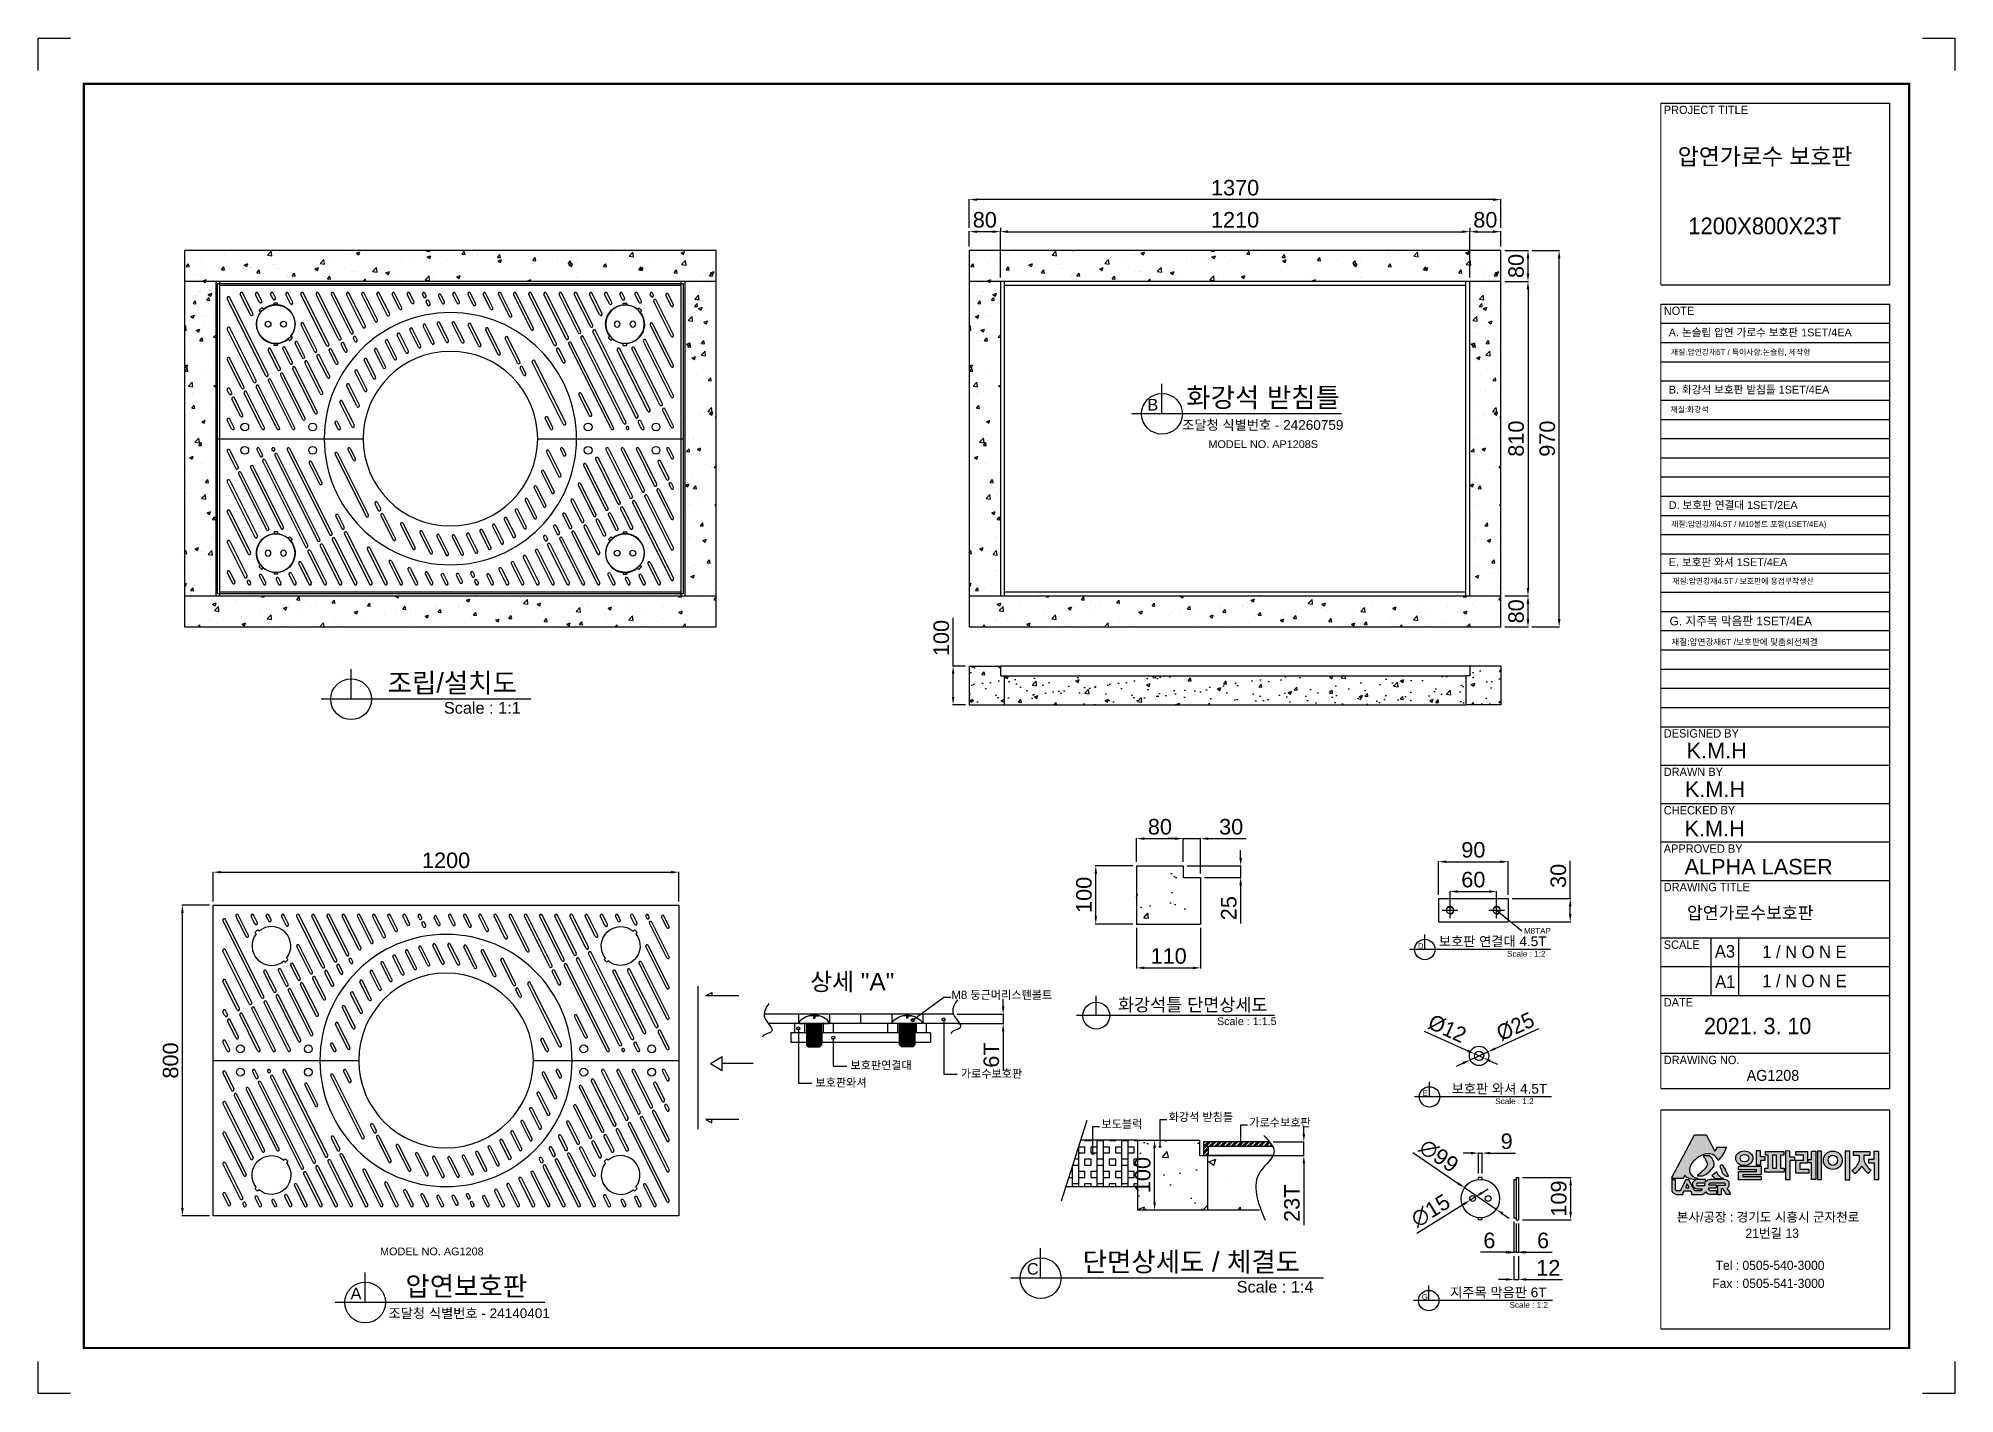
# Model space of a CAD drawing. Header units: millimetres. Extents: x 13624 to 18563, y -17957 to -14464.
import ezdxf
from ezdxf.enums import TextEntityAlignment as Align

# ---------------------------------------------------------------- set-up
doc = ezdxf.new("R2010")
doc.units = ezdxf.units.MM
for name, color, linetype in [('LAYOUT', 7, 'Continuous'), ('TEXT', 7, 'Continuous'), ('받침틀', 251, 'Continuous'), ('압연강', 40, 'Continuous')]:
    doc.layers.add(name, color=color, linetype=linetype)
doc.styles.add('H', font='')
doc.styles.get("Standard").update_dxf_attribs({"font": 'arial.ttf'})
doc.styles.get('H').set_extended_font_data('Dotum')
doc.dimstyles.new('ISO-25', dxfattribs={"dimtxt": 40, "dimasz": 20, "dimexe": 1.25, "dimexo": 10, "dimgap": 10, "dimtad": 1, "dimdec": 0, "dimtxsty": 'Standard', "dimcen": 2.5, "dimclrd": 3, "dimclre": 3, "dimclrt": 3, "dimadec": 0, "dimazin": 0, "dimtfac": 1, "dimtdec": 0, "dimtmove": 0, "dimatfit": 3, "dimfxl": 0, "dimarcsym": 0})
pattern_1 = [(50, (4272.38, -17861.74), (91.09233, -7.96954), [9.525, -104.775]), (355, (4272.38, -17861.74), (-17.6217, 95.5284), [7.62, -83.8203]), (100.45144, (4279.97, -17862.4), (73.4706, 87.5589), [8.095, -89.0451]), (46.1842, (4272.38, -17836.34), (135.5395, -21.0212), [14.2875, -157.1625]), (96.6356, (4283.67, -17838.09), (118.7021, 123.713), [12.1425, -133.5678]), (351.1842, (4272.38, -17836.34), (118.702, 123.713), [11.43, -125.7299]), (21, (4285.08, -17842.69), (75.8072, -51.1326), [9.525, -104.775]), (326, (4285.08, -17842.69), (30.901, 92.094), [7.62, -83.82]), (71.45144, (4291.4, -17846.95), (106.7082, 40.9614), [8.095, -89.045]), (37.5, (4272.38, -17861.74), (1.5443, 42.27752), [0, -82.804, 0, -85.09, 0, -84.1375]), (7.5, (4272.38, -17861.74), (33.40983, 50.09029), [0, -48.514, 0, -80.899, 0, -32.0675]), (327.5, (4244.057, -17861.74), (67.7953, -2.86437), [0, -31.75, 0, -99.06, 0, -131.445]), (317.5, (4231.36, -17861.74), (74.0646, 12.71325), [0, -41.275, 0, -65.786, 0, -93.345])]

msp = doc.modelspace()

# ---------------------------------------------------------------- texts
at = {"style": 'H'}
for s, height, p in [('PROJECT TITLE', 21.656, (17813.3, -14659.3)), ('압연가로수 보호판', 43.31, (17849.1, -14790.1)), ('1200X800X23T', 43.312, (17876.5, -14969.1)), ('NOTE', 21.66, (17813.3, -15177.1)), ('DESIGNED BY', 21.656, (17813.3, -16266.1)), ('DRAWN BY', 21.66, (17813.3, -16365.1)), ('CHECKED BY', 21.66, (17813.3, -16464.1)), ('APPROVED BY', 21.656, (17813.3, -16563.1)), ('DRAWING TITLE', 21.656, (17813.3, -16662.1)), ('압연가로수보호판', 32.48, (17873.1, -16734)), ('SCALE', 21.66, (17813.3, -16810.6)), ('A3', 32.48, (17945, -16833.1)), ('1 / N O N E', 32.484, (18067.2, -16834.5)), ('A1', 32.48, (17945.8, -16911.1)), ('1 / N O N E', 32.484, (18067.2, -16909.4)), ('DATE', 21.66, (17813.3, -16959.1)), ('2021. 3. 10', 42.23, (17917.1, -17030.4)), ('DRAWING NO.', 21.656, (17813.3, -17107.6)), ('AG1208', 28.15, (18027.1, -17150.7)), ('본사/공장 : 경기도 시흥시 군자천로', 23.822, (17847, -17513.5)), ('21번길 13', 23.82, (18023.9, -17555.3)), ('Tel : 0505-540-3000', 23.822, (17946.9, -17637.9)), ('Fax : 0505-541-3000', 23.822, (17938.4, -17684.5))]:
    msp.add_text(s, height=height, dxfattribs=at).set_placement(p)
for s, height, p in [('A. 논슬립 압연 가로수 보호판 1SET/4EA', 20, (17826.1, -15232.1)), ('재질:압연강재6T / 특이사항:논슬립, 제작형', 14.4, (17831.7, -15280)), ('B. 화강석 보호판 받침틀 1SET/4EA', 20, (17826.1, -15379.4)), ('B', 30, (16482.5, -15423.3)), ('조달청 식별번호 - 24260759', 25, (16572, -15473)), ('재질:화강석', 14.4, (17830.6, -15427.9)), ('MODEL NO. AP1208S', 20, (16639.6, -15519.9)), ('D. 보호판 연결대 1SET/2EA', 20, (17826.1, -15677)), ('재질:압연강재4.5T / M10볼트 포함(1SET/4EA)', 14.4, (17832.2, -15723.1)), ('E. 보호판 와셔 1SET/4EA', 20, (17826.1, -15824)), ('재질:압연강재4.5T / 보호판에 용접부착생산', 14.4, (17835, -15870.1)), ('G. 지주목 막음판 1SET/4EA', 22, (17828.2, -15976.9)), ('재질:압연강재6T /보호판에 맞춤회전체결', 15.84, (17833, -16027.6)), ('K.M.H', 40, (17872.2, -16319.6)), ('K.M.H', 40, (17867.7, -16419)), ('K.M.H', 40, (17866.9, -16520.6)), ('ALPHA LASER', 40, (17866.9, -16618.8)), ('M8TAP', 15, (17452.7, -16771.6)), ('D', 14, (17179.8, -16809.6)), ('M8 둥근머리스텐볼트', 21, (15977.4, -16939.7)), ('보호판연결대', 21, (15717, -17121.1)), ('가로수보호판', 21, (16001.7, -17142.5)), ('보호판와셔', 21, (15627.1, -17165.6)), ('E', 14, (17192, -17189.5)), ('화강석 받침틀', 21, (16537.2, -17254.3)), ('보도블럭', 21, (16364.1, -17272.7)), ('가로수보호판', 21, (16745.1, -17268.5)), ('MODEL NO. AG1208', 20, (14504.6, -17600.3)), ('C', 30, (16171.9, -17650.2)), ('A', 30, (14428.8, -17713.5)), ('조달청 식별번호 - 24140401', 25, (14526.7, -17762.1))]:
    msp.add_text(s, height=height).set_placement(p)
at = {"color": 4}
msp.add_text('상세 "A"', height=45, dxfattribs=at).set_placement((15613.2, -16917.6))
at = {"layer": 'TEXT'}
for s, height, p in [('화강석 받침틀', 50, (16780.7, -15414.5)), ('조립/설치도', 50, (14690.8, -16150.1)), ('보호판 연결대 4.5T', 25, (17372.4, -16803.6)), ('보호판 와셔 4.5T', 25, (17389.8, -17183.4)), ('단면상세도 / 체결도', 50, (16595.8, -17642)), ('압연보호판', 50, (14726.9, -17704.7))]:
    msp.add_text(s, height=height, dxfattribs=at).set_placement(p, align=Align.CENTER)
for s, height, p in [('Scale : 1:1', 30, (14669.2, -16204.5)), ('Scale : 1:2', 15, (17409.4, -16830.8)), ('Scale : 1:2', 15, (17379, -17210.6)), ('Scale : 1:4', 30, (16712.6, -17696.4))]:
    msp.add_text(s, height=height, dxfattribs=at).set_placement(p)

# ---------------------------------------------------------------- blocks, each defined once
blk = doc.blocks.new('*D11')
at = {"color": 3, "lineweight": -2, "transparency": 16777216}
for p, q in [((17232.5, -16671.1), (17232.5, -16584.8)), ((17252.5, -16586.1), (17392.5, -16586.1)), ((17412.5, -16671.1), (17412.5, -16584.8))]:
    blk.add_line(p, q, dxfattribs=at)
at = {"color": 3, "transparency": 16777216}
for points in [[(17252.5, -16582.7), (17252.5, -16589.4), (17232.5, -16586.1)], [(17392.5, -16582.7), (17392.5, -16589.4), (17412.5, -16586.1)]]:
    blk.add_solid(points, dxfattribs=at)
at = {"layer": 'Defpoints', "color": 0, "transparency": 16777216}
for p in [(17412.5, -16586.1), (17232.5, -16681.1), (17412.5, -16681.1)]:
    blk.add_point(p, dxfattribs=at)
at = {"color": 3, "transparency": 16777216, "insert": (17322.5, -16555.6), "char_height": 40, "attachment_point": 5}
blk.add_mtext('90', dxfattribs=at)
blk = doc.blocks.new('*D12')
at = {"color": 3, "lineweight": -2, "transparency": 16777216}
for p, q in [((17572.1, -16681.1), (17572.1, -16583.9)), ((17422.5, -16681.1), (17573.4, -16681.1)), ((17422.5, -16741.1), (17573.4, -16741.1)), ((17572.1, -16721.1), (17572.1, -16701.1))]:
    blk.add_line(p, q, dxfattribs=at)
at = {"color": 3, "transparency": 16777216}
for points in [[(17568.8, -16701.1), (17575.5, -16701.1), (17572.1, -16681.1)], [(17568.8, -16721.1), (17575.5, -16721.1), (17572.1, -16741.1)]]:
    blk.add_solid(points, dxfattribs=at)
at = {"layer": 'Defpoints', "color": 0, "transparency": 16777216}
for p in [(17412.5, -16681.1), (17572.1, -16681.1), (17412.5, -16741.1)]:
    blk.add_point(p, dxfattribs=at)
at = {"color": 3, "transparency": 16777216, "insert": (17541.7, -16622.5), "char_height": 40, "attachment_point": 5, "rotation": 90}
blk.add_mtext('30', dxfattribs=at)
blk = doc.blocks.new('*D13')
at = {"color": 3, "lineweight": -2, "transparency": 16777216}
for p, q in [((17490.3, -17016.8), (17378.2, -17067.8)), ((17314.4, -17096.8), (17360, -17076.1)), ((17296.2, -17105.1), (17278, -17113.4))]:
    blk.add_line(p, q, dxfattribs=at)
at = {"color": 3, "transparency": 16777216}
for points in [[(17376.8, -17064.8), (17379.5, -17070.8), (17360, -17076.1)], [(17294.9, -17102.1), (17297.6, -17108.1), (17314.4, -17096.8)]]:
    blk.add_solid(points, dxfattribs=at)
at = {"layer": 'Defpoints', "color": 0, "transparency": 16777216}
for p in [(17360, -17076.1), (17314.4, -17096.8)]:
    blk.add_point(p, dxfattribs=at)
at = {"color": 3, "transparency": 16777216, "insert": (17430.9, -17010.8), "char_height": 40, "attachment_point": 5, "rotation": 24.4839}
blk.add_mtext('{\\fMS PGothic|b0|i0|c129|p34;%%C25}', dxfattribs=at)
blk = doc.blocks.new('*D14')
at = {"color": 3, "lineweight": -2, "transparency": 16777216}
for p, q in [((17195.8, -17022.5), (17308, -17073.3)), ((17348.1, -17091.4), (17326.3, -17081.5)), ((17366.4, -17099.6), (17384.6, -17107.9))]:
    blk.add_line(p, q, dxfattribs=at)
at = {"color": 3, "transparency": 16777216}
for points in [[(17309.4, -17070.2), (17306.7, -17076.3), (17326.3, -17081.5)], [(17367.7, -17096.6), (17365, -17102.7), (17348.1, -17091.4)]]:
    blk.add_solid(points, dxfattribs=at)
at = {"layer": 'Defpoints', "color": 0, "transparency": 16777216}
for p in [(17326.3, -17081.5), (17348.1, -17091.4)]:
    blk.add_point(p, dxfattribs=at)
at = {"color": 3, "transparency": 16777216, "insert": (17255.2, -17016.4), "char_height": 40, "attachment_point": 5, "rotation": 335.6577}
blk.add_mtext('{\\fMS PGothic|b0|i0|c129|p34;%%C12}', dxfattribs=at)
blk = doc.blocks.new('*D15')
at = {"color": 3, "lineweight": -2, "transparency": 16777216}
for p, q in [((17262.5, -16701.1), (17262.5, -16661.5)), ((17282.5, -16662.8), (17362.5, -16662.8)), ((17382.5, -16701.1), (17382.5, -16661.5))]:
    blk.add_line(p, q, dxfattribs=at)
at = {"color": 3, "transparency": 16777216}
for points in [[(17282.5, -16659.4), (17282.5, -16666.1), (17262.5, -16662.8)], [(17362.5, -16659.4), (17362.5, -16666.1), (17382.5, -16662.8)]]:
    blk.add_solid(points, dxfattribs=at)
at = {"layer": 'Defpoints', "color": 0, "transparency": 16777216}
for p in [(17382.5, -16662.8), (17262.5, -16711.1), (17382.5, -16711.1)]:
    blk.add_point(p, dxfattribs=at)
at = {"color": 3, "transparency": 16777216, "insert": (17322.5, -16632.3), "char_height": 40, "attachment_point": 5}
blk.add_mtext('60', dxfattribs=at)
blk = doc.blocks.new('A$C36924EFD')
for p, q in [((0, 45), (0, -45)), ((0, 45), (6, 45)), ((6, -45), (6, 45)), ((0, -45), (6, -45))]:
    blk.add_line(p, q)
blk = doc.blocks.new('*D33')
at = {"color": 3, "lineweight": -2, "transparency": 16777216}
for p, q in [((16110.7, -16959.1), (16110.7, -16939.1)), ((15992.2, -16979.1), (16112, -16979.1)), ((16110.7, -16979.1), (16110.7, -17003.1)), ((15992.2, -17003.1), (16112, -17003.1)), ((16110.7, -17023.1), (16110.7, -17125.1))]:
    blk.add_line(p, q, dxfattribs=at)
at = {"color": 3, "transparency": 16777216}
for points in [[(16107.4, -16959.1), (16114, -16959.1), (16110.7, -16979.1)], [(16107.4, -17023.1), (16114, -17023.1), (16110.7, -17003.1)]]:
    blk.add_solid(points, dxfattribs=at)
at = {"layer": 'Defpoints', "color": 0, "transparency": 16777216}
for p in [(15982.2, -16979.1), (15982.2, -17003.1), (16110.7, -17003.1)]:
    blk.add_point(p, dxfattribs=at)
at = {"color": 3, "transparency": 16777216, "insert": (16080.3, -17084.1), "char_height": 40, "attachment_point": 5, "rotation": 90}
blk.add_mtext('6T', dxfattribs=at)
blk = doc.blocks.new('A$C5731754A')
at = {"color": 1}
for p, q in [((-37.5, 0), (-37.5, 5.7)), ((-37.5, 0), (37.5, 0)), ((-20, 0), (-20, -55)), ((-20, 0), (20, 0)), ((-11.2, 19.7), (-11.2, 20.5)), ((-1.9, 19.7), (-11.2, 19.7)), ((-1.9, 19.7), (-1.9, 14.1)), ((-1.9, 14.1), (1.9, 14.1)), ((1.9, 19.7), (1.9, 14.1)), ((1.9, 19.7), (11.2, 19.7)), ((11.2, 19.7), (11.2, 20.5)), ((20, -55), (20, 0)), ((37.5, 0), (37.5, 5.7)), ((-20, -2.5), (20, -2.5)), ((-20, -5), (20, -5)), ((-20, -7.5), (20, -7.5)), ((-20, -7.5), (20, -7.5)), ((-20, -10), (20, -10)), ((-20, -12.5), (20, -12.5)), ((-20, -12.5), (20, -12.5)), ((-20, -15), (20, -15)), ((-20, -17.5), (20, -17.5)), ((-20, -17.5), (20, -17.5)), ((-20, -20), (20, -20)), ((-20, -22.5), (20, -22.5)), ((-20, -22.5), (20, -22.5)), ((-20, -25), (20, -25)), ((-20, -27.5), (20, -27.5)), ((-20, -27.5), (20, -27.5)), ((-20, -30), (20, -30)), ((-20, -32.5), (20, -32.5)), ((-20, -35), (20, -35)), ((-20, -37.5), (20, -37.5)), ((-20, -40), (20, -40)), ((-20, -42.5), (20, -42.5)), ((-20, -45), (20, -45)), ((-20, -47.5), (20, -47.5)), ((-20, -50), (20, -50)), ((-20, -52.5), (20, -52.5)), ((-15, -60), (-20, -55)), ((-20, -55), (20, -55)), ((-17.5, -57.5), (17.5, -57.5)), ((-15, -60), (15, -60)), ((20, -55), (15, -60))]:
    blk.add_line(p, q, dxfattribs=at)
blk.add_arc((0, -30.4), 52, 43.8928, 136.1072, dxfattribs=at)
blk = doc.blocks.new('*D50')
at = {"color": 3, "lineweight": -2, "transparency": 16777216}
for p, q in [((16885.6, -17287.5), (16885.6, -17267.5)), ((16806.7, -17307.5), (16886.8, -17307.5)), ((16885.6, -17343.5), (16885.6, -17307.5)), ((16814.9, -17343.5), (16886.8, -17343.5)), ((16885.6, -17363.5), (16885.6, -17522.8))]:
    blk.add_line(p, q, dxfattribs=at)
at = {"color": 3, "transparency": 16777216}
for points in [[(16882.2, -17287.5), (16888.9, -17287.5), (16885.6, -17307.5)], [(16888.9, -17363.5), (16882.2, -17363.5), (16885.6, -17343.5)]]:
    blk.add_solid(points, dxfattribs=at)
at = {"layer": 'Defpoints', "color": 0, "transparency": 16777216}
for p in [(16796.7, -17307.5), (16885.6, -17307.5), (16804.9, -17343.5)]:
    blk.add_point(p, dxfattribs=at)
at = {"color": 3, "transparency": 16777216, "insert": (16855.1, -17466.1), "char_height": 40, "attachment_point": 5, "rotation": 90}
blk.add_mtext('23T', dxfattribs=at)
blk = doc.blocks.new('*D16')
at = {"color": 3, "lineweight": -2, "transparency": 16777216}
for p, q in [((16467, -17303.5), (16502.3, -17303.5)), ((16501, -17463.5), (16501, -17323.5)), ((16467, -17483.5), (16502.3, -17483.5))]:
    blk.add_line(p, q, dxfattribs=at)
at = {"color": 3, "transparency": 16777216}
for points in [[(16497.7, -17323.5), (16504.4, -17323.5), (16501, -17303.5)], [(16497.7, -17463.5), (16504.4, -17463.5), (16501, -17483.5)]]:
    blk.add_solid(points, dxfattribs=at)
at = {"layer": 'Defpoints', "color": 0, "transparency": 16777216}
for p in [(16457, -17303.5), (16501, -17303.5), (16457, -17483.5)]:
    blk.add_point(p, dxfattribs=at)
at = {"color": 3, "transparency": 16777216, "insert": (16470.6, -17393.5), "char_height": 40, "attachment_point": 5, "rotation": 90}
blk.add_mtext('100', dxfattribs=at)
blk = doc.blocks.new('*D42')
at = {"color": 3, "lineweight": -2, "transparency": 16777216}
for p, q in [((15981.7, -16081.7), (15981.7, -15957.2)), ((16013.4, -16081.7), (15980.5, -16081.7)), ((15981.7, -16161.7), (15981.7, -16101.7)), ((16013.4, -16181.7), (15980.5, -16181.7))]:
    blk.add_line(p, q, dxfattribs=at)
at = {"color": 3, "transparency": 16777216}
for points in [[(15978.4, -16101.7), (15985.1, -16101.7), (15981.7, -16081.7)], [(15978.4, -16161.7), (15985.1, -16161.7), (15981.7, -16181.7)]]:
    blk.add_solid(points, dxfattribs=at)
at = {"layer": 'Defpoints', "color": 0, "transparency": 16777216}
for p in [(15981.7, -16081.7), (16023.4, -16081.7), (16023.4, -16181.7)]:
    blk.add_point(p, dxfattribs=at)
at = {"color": 3, "transparency": 16777216, "insert": (15951.3, -16009.5), "char_height": 40, "attachment_point": 5, "rotation": 90}
blk.add_mtext('100', dxfattribs=at)
blk = doc.blocks.new('*D17')
at = {"color": 3, "lineweight": -2, "transparency": 16777216}
for p, q in [((16880.3, -24788.6), (16997.3, -24868.4)), ((17095.6, -24935.4), (17013.8, -24879.6)), ((17112.1, -24946.7), (17128.6, -24958))]:
    blk.add_line(p, q, dxfattribs=at)
at = {"color": 3, "transparency": 16777216}
for points in [[(16999.2, -24865.6), (16995.4, -24871.1), (17013.8, -24879.6)], [(17114, -24944), (17110.2, -24949.5), (17095.6, -24935.4)]]:
    blk.add_solid(points, dxfattribs=at)
at = {"layer": 'Defpoints', "color": 0, "transparency": 16777216}
for p in [(17013.8, -24879.6), (17095.6, -24935.4)]:
    blk.add_point(p, dxfattribs=at)
at = {"color": 3, "transparency": 16777216, "insert": (16947.7, -24797.7), "char_height": 40, "attachment_point": 5, "rotation": 325.6971}
blk.add_mtext('∅99', dxfattribs=at)
blk = doc.blocks.new('*D18')
at = {"color": 3, "lineweight": -2, "transparency": 16777216}
for p, q in [((17058.1, -24893.1), (17075.1, -24882.5)), ((16890.7, -24996.7), (17011.3, -24922)), ((17041.1, -24903.6), (17028.3, -24911.5))]:
    blk.add_line(p, q, dxfattribs=at)
at = {"color": 3, "transparency": 16777216}
for points in [[(17056.3, -24890.2), (17059.8, -24895.9), (17041.1, -24903.6)], [(17009.6, -24919.2), (17013.1, -24924.8), (17028.3, -24911.5)]]:
    blk.add_solid(points, dxfattribs=at)
at = {"layer": 'Defpoints', "color": 0, "transparency": 16777216}
for p in [(17028.3, -24911.5), (17041.1, -24903.6)]:
    blk.add_point(p, dxfattribs=at)
at = {"color": 3, "transparency": 16777216, "insert": (16926.5, -24938.8), "char_height": 40, "attachment_point": 5, "rotation": 31.7725}
blk.add_mtext('∅15', dxfattribs=at)
blk = doc.blocks.new('*D19')
at = {"color": 3, "lineweight": -2, "transparency": 16777216}
for p, q in [((17030.2, -24790.5), (17010.2, -24790.5)), ((17050.2, -24843), (17050.2, -24789.2)), ((17050.2, -24790.5), (17059.2, -24790.5)), ((17059.2, -24843), (17059.2, -24789.2)), ((17079.2, -24790.5), (17145.5, -24790.5))]:
    blk.add_line(p, q, dxfattribs=at)
at = {"color": 3, "transparency": 16777216}
for points in [[(17030.2, -24787.2), (17030.2, -24793.8), (17050.2, -24790.5)], [(17079.2, -24787.2), (17079.2, -24793.8), (17059.2, -24790.5)]]:
    blk.add_solid(points, dxfattribs=at)
at = {"layer": 'Defpoints', "color": 0, "transparency": 16777216}
for p in [(17059.2, -24790.5), (17050.2, -24853), (17059.2, -24853)]:
    blk.add_point(p, dxfattribs=at)
at = {"color": 3, "transparency": 16777216, "insert": (17122.4, -24760.1), "char_height": 40, "attachment_point": 5}
blk.add_mtext('9', dxfattribs=at)
blk = doc.blocks.new('*D20')
at = {"color": 3, "lineweight": -2, "transparency": 16777216}
for p, q in [((17163.1, -24853), (17288.5, -24853)), ((17287.2, -24873), (17287.2, -24942)), ((17163.1, -24962), (17288.5, -24962))]:
    blk.add_line(p, q, dxfattribs=at)
at = {"color": 3, "transparency": 16777216}
for points in [[(17283.9, -24873), (17290.5, -24873), (17287.2, -24853)], [(17283.9, -24942), (17290.5, -24942), (17287.2, -24962)]]:
    blk.add_solid(points, dxfattribs=at)
at = {"layer": 'Defpoints', "color": 0, "transparency": 16777216}
for p in [(17153.1, -24853), (17153.1, -24962), (17287.2, -24962)]:
    blk.add_point(p, dxfattribs=at)
at = {"color": 3, "transparency": 16777216, "insert": (17256.8, -24907.5), "char_height": 40, "attachment_point": 5, "rotation": 90}
blk.add_mtext('109', dxfattribs=at)
blk = doc.blocks.new('*D21')
at = {"color": 3, "lineweight": -2, "transparency": 16777216}
for p, q in [((17147.1, -24972), (17147.1, -25047.3)), ((17153.1, -24972), (17153.1, -25047.3)), ((17127.1, -25046), (17107.1, -25046)), ((17147.1, -25046), (17153.1, -25046)), ((17173.1, -25046), (17239.5, -25046))]:
    blk.add_line(p, q, dxfattribs=at)
at = {"color": 3, "transparency": 16777216}
for points in [[(17127.1, -25042.7), (17127.1, -25049.3), (17147.1, -25046)], [(17173.1, -25042.7), (17173.1, -25049.3), (17153.1, -25046)]]:
    blk.add_solid(points, dxfattribs=at)
at = {"layer": 'Defpoints', "color": 0, "transparency": 16777216}
for p in [(17147.1, -24962), (17153.1, -24962), (17153.1, -25046)]:
    blk.add_point(p, dxfattribs=at)
at = {"color": 3, "transparency": 16777216, "insert": (17216.3, -25015.6), "char_height": 40, "attachment_point": 5}
blk.add_mtext('6', dxfattribs=at)
blk = doc.blocks.new('*D22')
at = {"color": 3, "lineweight": -2, "transparency": 16777216}
for p, q in [((17141.1, -24967), (17141.1, -25047.3)), ((17147.1, -24972), (17147.1, -25047.3)), ((17121.1, -25046), (17054.7, -25046)), ((17147.1, -25046), (17141.1, -25046)), ((17167.1, -25046), (17187.1, -25046))]:
    blk.add_line(p, q, dxfattribs=at)
at = {"color": 3, "transparency": 16777216}
for points in [[(17121.1, -25042.7), (17121.1, -25049.3), (17141.1, -25046)], [(17167.1, -25042.7), (17167.1, -25049.3), (17147.1, -25046)]]:
    blk.add_solid(points, dxfattribs=at)
at = {"layer": 'Defpoints', "color": 0, "transparency": 16777216}
for p in [(17141.1, -24957), (17147.1, -24962), (17141.1, -25046)]:
    blk.add_point(p, dxfattribs=at)
at = {"color": 3, "transparency": 16777216, "insert": (17077.9, -25015.6), "char_height": 40, "attachment_point": 5}
blk.add_mtext('6', dxfattribs=at)
blk = doc.blocks.new('*D23')
at = {"color": 3, "lineweight": -2, "transparency": 16777216}
for p, q in [((17141.1, -25056), (17141.1, -25117.3)), ((17153.1, -25056), (17153.1, -25117.3)), ((17121.1, -25116), (17101.1, -25116)), ((17141.1, -25116), (17153.1, -25116)), ((17173.1, -25116), (17266.2, -25116))]:
    blk.add_line(p, q, dxfattribs=at)
at = {"color": 3, "transparency": 16777216}
for points in [[(17121.1, -25112.7), (17121.1, -25119.3), (17141.1, -25116)], [(17173.1, -25112.7), (17173.1, -25119.3), (17153.1, -25116)]]:
    blk.add_solid(points, dxfattribs=at)
at = {"layer": 'Defpoints', "color": 0, "transparency": 16777216}
for p in [(17141.1, -25046), (17153.1, -25046), (17153.1, -25116)]:
    blk.add_point(p, dxfattribs=at)
at = {"color": 3, "transparency": 16777216, "insert": (17229.7, -25085.9), "char_height": 40, "attachment_point": 5}
blk.add_mtext('12', dxfattribs=at)
blk = doc.blocks.new('*D31')
at = {"color": 3, "lineweight": -2, "transparency": 16777216}
for p, q in [((14074.8, -16688.3), (14074.8, -16611.8)), ((14094.8, -16613), (15254.8, -16613)), ((15274.8, -16688.3), (15274.8, -16611.8))]:
    blk.add_line(p, q, dxfattribs=at)
at = {"color": 3, "transparency": 16777216}
for points in [[(14094.8, -16609.7), (14094.8, -16616.4), (14074.8, -16613)], [(15254.8, -16609.7), (15254.8, -16616.4), (15274.8, -16613)]]:
    blk.add_solid(points, dxfattribs=at)
at = {"layer": 'Defpoints', "color": 0, "transparency": 16777216}
for p in [(15274.8, -16613), (14074.8, -16698.3), (15274.8, -16698.3)]:
    blk.add_point(p, dxfattribs=at)
at = {"color": 3, "transparency": 16777216, "insert": (14674.8, -16582.6), "char_height": 40, "attachment_point": 5}
blk.add_mtext('1200', dxfattribs=at)
blk = doc.blocks.new('*D32')
at = {"color": 3, "lineweight": -2, "transparency": 16777216}
for p, q in [((14064.8, -16698.3), (13994, -16698.3)), ((13995.3, -17478.3), (13995.3, -16718.3)), ((14064.8, -17498.3), (13994, -17498.3))]:
    blk.add_line(p, q, dxfattribs=at)
at = {"color": 3, "transparency": 16777216}
for points in [[(13991.9, -16718.3), (13998.6, -16718.3), (13995.3, -16698.3)], [(13991.9, -17478.3), (13998.6, -17478.3), (13995.3, -17498.3)]]:
    blk.add_solid(points, dxfattribs=at)
at = {"layer": 'Defpoints', "color": 0, "transparency": 16777216}
for p in [(13995.3, -16698.3), (14074.8, -16698.3), (14074.8, -17498.3)]:
    blk.add_point(p, dxfattribs=at)
at = {"color": 3, "transparency": 16777216, "insert": (13964.9, -17098.3), "char_height": 40, "attachment_point": 5, "rotation": 90}
blk.add_mtext('800', dxfattribs=at)
blk = doc.blocks.new('*D45')
at = {"color": 3, "lineweight": -2, "transparency": 16777216}
for p, q in [((-175, 264.3), (-271.6, 264.3)), ((-270.3, 134.3), (-270.3, 244.3)), ((-175, 114.3), (-271.6, 114.3))]:
    blk.add_line(p, q, dxfattribs=at)
at = {"color": 3, "transparency": 16777216}
for points in [[(-267, 244.3), (-273.6, 244.3), (-270.3, 264.3)], [(-273.6, 134.3), (-267, 134.3), (-270.3, 114.3)]]:
    blk.add_solid(points, dxfattribs=at)
at = {"layer": 'Defpoints', "color": 0, "transparency": 16777216}
for p in [(-270.3, 264.3), (-165, 264.3), (-165, 114.3)]:
    blk.add_point(p, dxfattribs=at)
at = {"color": 3, "transparency": 16777216, "insert": (-300.7, 189.3), "char_height": 40, "attachment_point": 5, "rotation": 90}
blk.add_mtext('100', dxfattribs=at)
blk = doc.blocks.new('*D46')
at = {"color": 3, "lineweight": -2, "transparency": 16777216}
for p, q in [((-165, 104.3), (-165, 0)), ((0, 104.3), (0, 0)), ((-145, 1.2), (-20, 1.2))]:
    blk.add_line(p, q, dxfattribs=at)
at = {"color": 3, "transparency": 16777216}
for points in [[(-145, 4.6), (-145, -2.1), (-165, 1.2)], [(-20, -2.1), (-20, 4.6), (0, 1.2)]]:
    blk.add_solid(points, dxfattribs=at)
at = {"layer": 'Defpoints', "color": 0, "transparency": 16777216}
for p in [(-165, 114.3), (0, 114.3), (0, 1.2)]:
    blk.add_point(p, dxfattribs=at)
at = {"color": 3, "transparency": 16777216, "insert": (-82.5, 31.7), "char_height": 40, "attachment_point": 5}
blk.add_mtext('110', dxfattribs=at)
blk = doc.blocks.new('*D47')
at = {"color": 3, "lineweight": -2, "transparency": 16777216}
for p, q in [((-165, 274.3), (-165, 335.5)), ((-145, 334.3), (-65, 334.3)), ((-45, 274.3), (-45, 335.5))]:
    blk.add_line(p, q, dxfattribs=at)
at = {"color": 3, "transparency": 16777216}
for points in [[(-145, 337.6), (-145, 330.9), (-165, 334.3)], [(-65, 330.9), (-65, 337.6), (-45, 334.3)]]:
    blk.add_solid(points, dxfattribs=at)
at = {"layer": 'Defpoints', "color": 0, "transparency": 16777216}
for p in [(-45, 334.3), (-165, 264.3), (-45, 264.3)]:
    blk.add_point(p, dxfattribs=at)
at = {"color": 3, "transparency": 16777216, "insert": (-105, 364.7), "char_height": 40, "attachment_point": 5}
blk.add_mtext('80', dxfattribs=at)
blk = doc.blocks.new('*D48')
at = {"color": 3, "lineweight": -2, "transparency": 16777216}
for p, q in [((-65, 334.3), (-85, 334.3)), ((-45, 274.3), (-45, 335.5)), ((-45, 334.3), (0, 334.3)), ((0, 244.3), (0, 335.5)), ((20, 334.3), (117.1, 334.3))]:
    blk.add_line(p, q, dxfattribs=at)
at = {"color": 3, "transparency": 16777216}
for points in [[(-65, 330.9), (-65, 337.6), (-45, 334.3)], [(20, 337.6), (20, 330.9), (0, 334.3)]]:
    blk.add_solid(points, dxfattribs=at)
at = {"layer": 'Defpoints', "color": 0, "transparency": 16777216}
for p in [(0, 334.3), (-45, 264.3), (0, 234.3)]:
    blk.add_point(p, dxfattribs=at)
at = {"color": 3, "transparency": 16777216, "insert": (78.6, 364.7), "char_height": 40, "attachment_point": 5}
blk.add_mtext('30', dxfattribs=at)
blk = doc.blocks.new('*D49')
at = {"color": 3, "lineweight": -2, "transparency": 16777216}
for p, q in [((103.1, 284.3), (103.1, 304.3)), ((-35, 264.3), (104.4, 264.3)), ((103.1, 264.3), (103.1, 234.3)), ((10, 234.3), (104.4, 234.3)), ((103.1, 214.3), (103.1, 116))]:
    blk.add_line(p, q, dxfattribs=at)
at = {"color": 3, "transparency": 16777216}
for points in [[(99.8, 284.3), (106.5, 284.3), (103.1, 264.3)], [(106.5, 214.3), (99.8, 214.3), (103.1, 234.3)]]:
    blk.add_solid(points, dxfattribs=at)
at = {"layer": 'Defpoints', "color": 0, "transparency": 16777216}
for p in [(-45, 264.3), (0, 234.3), (103.1, 234.3)]:
    blk.add_point(p, dxfattribs=at)
at = {"color": 3, "transparency": 16777216, "insert": (72.7, 155.1), "char_height": 40, "attachment_point": 5, "rotation": 90}
blk.add_mtext('25', dxfattribs=at)
blk = doc.blocks.new('*D36')
at = {"color": 3, "lineweight": -2, "transparency": 16777216}
for p, q in [((16023.4, -15000.8), (16023.4, -14961.1)), ((16083.4, -14962.4), (16043.4, -14962.4)), ((16103.4, -15080.8), (16103.4, -14961.1))]:
    blk.add_line(p, q, dxfattribs=at)
at = {"color": 3, "transparency": 16777216}
for points in [[(16043.4, -14959), (16043.4, -14965.7), (16023.4, -14962.4)], [(16083.4, -14959), (16083.4, -14965.7), (16103.4, -14962.4)]]:
    blk.add_solid(points, dxfattribs=at)
at = {"layer": 'Defpoints', "color": 0, "transparency": 16777216}
for p in [(16023.4, -14962.4), (16023.4, -15010.8), (16103.4, -15090.8)]:
    blk.add_point(p, dxfattribs=at)
at = {"color": 3, "transparency": 16777216, "insert": (16063.4, -14932), "char_height": 40, "attachment_point": 5}
blk.add_mtext('80', dxfattribs=at)
blk = doc.blocks.new('*D37')
at = {"color": 3, "lineweight": -2, "transparency": 16777216}
for p, q in [((16103.4, -14952.4), (16103.4, -14961.1)), ((16123.4, -14962.4), (17293.4, -14962.4)), ((17313.4, -15080.8), (17313.4, -14961.1))]:
    blk.add_line(p, q, dxfattribs=at)
at = {"color": 3, "transparency": 16777216}
for points in [[(16123.4, -14959), (16123.4, -14965.7), (16103.4, -14962.4)], [(17293.4, -14959), (17293.4, -14965.7), (17313.4, -14962.4)]]:
    blk.add_solid(points, dxfattribs=at)
at = {"layer": 'Defpoints', "color": 0, "transparency": 16777216}
for p in [(16103.4, -14962.4), (17313.4, -14962.4), (17313.4, -15090.8)]:
    blk.add_point(p, dxfattribs=at)
at = {"color": 3, "transparency": 16777216, "insert": (16708.4, -14932), "char_height": 40, "attachment_point": 5}
blk.add_mtext('1210', dxfattribs=at)
blk = doc.blocks.new('*D38')
at = {"color": 3, "lineweight": -2, "transparency": 16777216}
for p, q in [((17313.4, -14952.4), (17313.4, -14961.1)), ((17333.4, -14962.4), (17373.4, -14962.4)), ((17393.4, -15000.8), (17393.4, -14961.1))]:
    blk.add_line(p, q, dxfattribs=at)
at = {"color": 3, "transparency": 16777216}
for points in [[(17333.4, -14959), (17333.4, -14965.7), (17313.4, -14962.4)], [(17373.4, -14959), (17373.4, -14965.7), (17393.4, -14962.4)]]:
    blk.add_solid(points, dxfattribs=at)
at = {"layer": 'Defpoints', "color": 0, "transparency": 16777216}
for p in [(17313.4, -14962.4), (17393.4, -14962.4), (17393.4, -15010.8)]:
    blk.add_point(p, dxfattribs=at)
at = {"color": 3, "transparency": 16777216, "insert": (17353.4, -14932), "char_height": 40, "attachment_point": 5}
blk.add_mtext('80', dxfattribs=at)
blk = doc.blocks.new('*D35')
at = {"color": 3, "lineweight": -2, "transparency": 16777216}
for p, q in [((16023.4, -14952.4), (16023.4, -14878.5)), ((17373.4, -14879.8), (16043.4, -14879.8)), ((17393.4, -14952.4), (17393.4, -14878.5))]:
    blk.add_line(p, q, dxfattribs=at)
at = {"color": 3, "transparency": 16777216}
for points in [[(16043.4, -14876.4), (16043.4, -14883.1), (16023.4, -14879.8)], [(17373.4, -14876.4), (17373.4, -14883.1), (17393.4, -14879.8)]]:
    blk.add_solid(points, dxfattribs=at)
at = {"layer": 'Defpoints', "color": 0, "transparency": 16777216}
for p in [(16023.4, -14879.8), (16023.4, -14962.4), (17393.4, -14962.4)]:
    blk.add_point(p, dxfattribs=at)
at = {"color": 3, "transparency": 16777216, "insert": (16708.4, -14849.3), "char_height": 40, "attachment_point": 5}
blk.add_mtext('1370', dxfattribs=at)
blk = doc.blocks.new('*D39')
at = {"color": 3, "lineweight": -2, "transparency": 16777216}
for p, q in [((17403.4, -15010.8), (17464.6, -15010.8)), ((17463.4, -15070.8), (17463.4, -15030.8)), ((17403.4, -15090.8), (17464.6, -15090.8))]:
    blk.add_line(p, q, dxfattribs=at)
at = {"color": 3, "transparency": 16777216}
for points in [[(17460, -15030.8), (17466.7, -15030.8), (17463.4, -15010.8)], [(17460, -15070.8), (17466.7, -15070.8), (17463.4, -15090.8)]]:
    blk.add_solid(points, dxfattribs=at)
at = {"layer": 'Defpoints', "color": 0, "transparency": 16777216}
for p in [(17393.4, -15010.8), (17463.4, -15010.8), (17393.4, -15090.8)]:
    blk.add_point(p, dxfattribs=at)
at = {"color": 3, "transparency": 16777216, "insert": (17432.9, -15050.8), "char_height": 40, "attachment_point": 5, "rotation": 90}
blk.add_mtext('80', dxfattribs=at)
blk = doc.blocks.new('*D40')
at = {"color": 3, "lineweight": -2, "transparency": 16777216}
for p, q in [((17444, -15090.8), (17464.6, -15090.8)), ((17463.4, -15110.8), (17463.4, -15880.8)), ((17403.4, -15900.8), (17464.6, -15900.8))]:
    blk.add_line(p, q, dxfattribs=at)
at = {"color": 3, "transparency": 16777216}
for points in [[(17460, -15110.8), (17466.7, -15110.8), (17463.4, -15090.8)], [(17460, -15880.8), (17466.7, -15880.8), (17463.4, -15900.8)]]:
    blk.add_solid(points, dxfattribs=at)
at = {"layer": 'Defpoints', "color": 0, "transparency": 16777216}
for p in [(17434, -15090.8), (17393.4, -15900.8), (17463.4, -15900.8)]:
    blk.add_point(p, dxfattribs=at)
at = {"color": 3, "transparency": 16777216, "insert": (17432.9, -15495.8), "char_height": 40, "attachment_point": 5, "rotation": 90}
blk.add_mtext('810', dxfattribs=at)
blk = doc.blocks.new('*D41')
at = {"color": 3, "lineweight": -2, "transparency": 16777216}
for p, q in [((17453.4, -15900.8), (17462.1, -15900.8)), ((17463.4, -15960.8), (17463.4, -15920.8)), ((17403.4, -15980.8), (17464.6, -15980.8))]:
    blk.add_line(p, q, dxfattribs=at)
at = {"color": 3, "transparency": 16777216}
for points in [[(17460, -15920.8), (17466.7, -15920.8), (17463.4, -15900.8)], [(17460, -15960.8), (17466.7, -15960.8), (17463.4, -15980.8)]]:
    blk.add_solid(points, dxfattribs=at)
at = {"layer": 'Defpoints', "color": 0, "transparency": 16777216}
for p in [(17463.4, -15900.8), (17463.4, -15900.8), (17393.4, -15980.8)]:
    blk.add_point(p, dxfattribs=at)
at = {"color": 3, "transparency": 16777216, "insert": (17432.9, -15940.8), "char_height": 40, "attachment_point": 5, "rotation": 90}
blk.add_mtext('80', dxfattribs=at)
blk = doc.blocks.new('*D34')
at = {"color": 3, "lineweight": -2, "transparency": 16777216}
for p, q in [((17473.4, -15010.8), (17544.9, -15010.8)), ((17543.7, -15960.8), (17543.7, -15030.8)), ((17473.4, -15980.8), (17544.9, -15980.8))]:
    blk.add_line(p, q, dxfattribs=at)
at = {"color": 3, "transparency": 16777216}
for points in [[(17540.3, -15030.8), (17547, -15030.8), (17543.7, -15010.8)], [(17540.3, -15960.8), (17547, -15960.8), (17543.7, -15980.8)]]:
    blk.add_solid(points, dxfattribs=at)
at = {"layer": 'Defpoints', "color": 0, "transparency": 16777216}
for p in [(17463.4, -15010.8), (17543.7, -15010.8), (17463.4, -15980.8)]:
    blk.add_point(p, dxfattribs=at)
at = {"color": 3, "transparency": 16777216, "insert": (17513.2, -15495.8), "char_height": 40, "attachment_point": 5, "rotation": 90}
blk.add_mtext('970', dxfattribs=at)
blk = doc.blocks.new('A$C6562381F')
for p, q in [((4.5, 54.5), (-4.5, 54.5)), ((-4.5, 49.3), (-4.5, 54.5)), ((4.5, 49.3), (4.5, 54.5)), ((-4.5, -54.5), (-4.5, -49.3)), ((4.5, -54.5), (4.5, -49.3)), ((4.5, -54.5), (-4.5, -54.5))]:
    blk.add_line(p, q)
for centre, radius in [((0, 0), 49.5), ((-20, 0), 7.5), ((20, 0), 7.5)]:
    blk.add_circle(centre, radius)
blk = doc.blocks.new('A$C42375DD5')
blk.add_blockref('A$C6562381F', (0, 0))
blk = doc.blocks.new('AG1208')
for p, q in [((12118.1, -17154.4), (12118.1, -16754.4)), ((12118.1, -16754.4), (13318.1, -16754.4)), ((13318.1, -16754.4), (13318.1, -17154.4)), ((12118.1, -17554.4), (12118.1, -17154.4)), ((12118.1, -17154.4), (12493.1, -17154.4)), ((12943.1, -17154.4), (13318.1, -17154.4)), ((13318.1, -17154.4), (13318.1, -17554.4)), ((13318.1, -17554.4), (12118.1, -17554.4))]:
    blk.add_line(p, q)
for points in [[(12303.7, -16901.3, 0.045549), (12310.7, -16894.1), (12307.1, -16890.6, 0.904534), (12236, -16821), (12232.5, -16817.5, 0.045549), (12225.5, -16824.6), (12229, -16828.1, 0.904534), (12300.1, -16897.8)], [(13132.5, -16901.3, -0.045549), (13125.5, -16894.1), (13129, -16890.6, -0.904534), (13200.1, -16821), (13203.7, -16817.5, -0.045549), (13210.7, -16824.6), (13207.1, -16828.1, -0.904534), (13136, -16897.8)], [(12303.7, -17407.5, -0.045549), (12310.7, -17414.6), (12307.1, -17418.1, -0.904534), (12236, -17487.8), (12232.5, -17491.3, -0.045549), (12225.5, -17484.1), (12229, -17480.6, -0.904534), (12300.1, -17411)], [(13132.5, -17407.5, 0.045549), (13125.5, -17414.6), (13129, -17418.1, 0.904534), (13200.1, -17487.8), (13203.7, -17491.3, 0.045549), (13210.7, -17484.1), (13207.1, -17480.6, 0.904534), (13136, -17411)]]:
    blk.add_lwpolyline(points, format="xyb", close=True)
for centre in [(12188.1, -17124.4), (12363.1, -17124.4), (13073.1, -17124.4), (13248.1, -17124.4), (12188.1, -17184.4), (12363.1, -17184.4), (13073.1, -17184.4), (13248.1, -17184.4)]:
    blk.add_circle(centre, 10)
for radius, start, end in [(325, 0, 180), (225, 0, 180), (325, 180, 0), (225, 180, 0)]:
    blk.add_arc((12718.1, -17154.4), radius, start, end)
at = {"layer": '압연강'}
for p, q in [((12248.5, -16989.1), (12149.3, -16790.8)), ((12202.8, -16835.2), (12176.5, -16782.5)), ((12209.1, -16832.1), (12182.7, -16779.4)), ((12225.6, -16802.6), (12215.6, -16782.5)), ((12231.9, -16799.5), (12221.9, -16779.4)), ((12260.9, -16794.8), (12254.7, -16782.5)), ((12267.1, -16791.7), (12261, -16779.4)), ((12305.9, -16806.5), (12293.9, -16782.5)), ((12312.1, -16803.4), (12300.1, -16779.4)), ((12398.8, -16914), (12333, -16782.5)), ((12405, -16910.9), (12339.3, -16779.4)), ((12430.1, -16898.4), (12372.1, -16782.5)), ((12436.3, -16895.3), (12378.4, -16779.4)), ((12461.4, -16882.7), (12411.3, -16782.5)), ((12467.6, -16879.6), (12417.5, -16779.4)), ((12492.7, -16867.1), (12450.4, -16782.5)), ((12498.9, -16864), (12456.7, -16779.4)), ((12524, -16851.4), (12489.5, -16782.5)), ((12530.3, -16848.3), (12495.8, -16779.4)), ((12555.3, -16835.8), (12528.7, -16782.5)), ((12561.6, -16832.6), (12534.9, -16779.4)), ((12586.6, -16820.1), (12567.8, -16782.5)), ((12592.9, -16817), (12574.1, -16779.4)), ((12617.9, -16804.5), (12606.9, -16782.5)), ((12624.2, -16801.3), (12613.2, -16779.4)), ((12649.2, -16788.8), (12646.1, -16782.5)), ((12655.5, -16785.7), (12652.3, -16779.4)), ((12696.5, -16805.1), (12687.2, -16786.6)), ((12702.7, -16801.9), (12693.5, -16783.5)), ((12735.5, -16804.8), (12724.3, -16782.5)), ((12741.7, -16801.7), (12730.6, -16779.4)), ((12776.9, -16809.4), (12763.5, -16782.5)), ((12783.1, -16806.2), (12769.7, -16779.4)), ((12821.3, -16820), (12802.6, -16782.5)), ((12827.6, -16816.8), (12808.8, -16779.4)), ((12870, -16839.1), (12841.7, -16782.5)), ((12876.3, -16835.9), (12848, -16779.4)), ((12926, -16872.8), (12880.8, -16782.5)), ((12932.3, -16869.7), (12887.1, -16779.4)), ((12985, -16912.5), (12920, -16782.5)), ((12991.3, -16909.4), (12926.2, -16779.4)), ((13016.3, -16896.9), (12959.1, -16782.5)), ((13022.6, -16893.8), (12965.4, -16779.4)), ((13047.6, -16881.2), (12998.2, -16782.5)), ((13053.9, -16878.1), (13004.5, -16779.4)), ((13078.9, -16865.6), (13037.4, -16782.5)), ((13085.2, -16862.5), (13043.6, -16779.4)), ((13102.8, -16835.2), (13076.5, -16782.5)), ((13109.1, -16832.1), (13082.8, -16779.4)), ((13127.9, -16807.1), (13115.6, -16782.5)), ((13134.2, -16803.9), (13121.9, -16779.4)), ((13160.9, -16794.8), (13154.8, -16782.5)), ((13167.2, -16791.7), (13161, -16779.4)), ((13204.1, -16803), (13193.9, -16782.5)), ((13210.4, -16799.8), (13200.2, -16779.4)), ((13235.4, -16787.3), (13233, -16782.5)), ((13241.7, -16784.2), (13239.3, -16779.4)), ((13286.8, -16811.8), (13273.4, -16785.1)), ((13293.1, -16808.7), (13279.7, -16782)), ((12242.2, -16992.2), (12143.1, -16794)), ((12659.5, -16809.3), (12655.9, -16802.2)), ((12665.7, -16806.2), (12662.2, -16799.1)), ((13286.8, -16890.1), (13242.1, -16800.7)), ((13293.1, -16887), (13248.4, -16797.6)), ((12210.9, -17008), (12143.1, -16872.2)), ((12217.2, -17004.8), (12149.3, -16869.1)), ((12367.5, -16929.7), (12333.1, -16860.9)), ((12373.7, -16926.6), (12339.3, -16857.8)), ((12603.5, -16932.2), (12581.1, -16887.5)), ((12609.8, -16929.1), (12587.4, -16884.3)), ((12635.7, -16918.3), (12613.6, -16874.1)), ((12642, -16915.2), (12619.8, -16870.9)), ((12670.2, -16909), (12647.9, -16864.4)), ((12676.4, -16905.9), (12654.1, -16861.3)), ((12707.1, -16904.6), (12684.2, -16858.8)), ((12713.4, -16901.5), (12690.5, -16855.7)), ((12747, -16906.1), (12722.8, -16857.7)), ((12753.2, -16902.9), (12729, -16854.6)), ((12790.6, -16915.1), (12764.1, -16862.1)), ((12796.9, -16912), (12770.4, -16859)), ((12840.4, -16936.3), (12809, -16873.7)), ((12846.6, -16933.2), (12815.3, -16870.6)), ((13170.5, -17111.4), (13060.6, -16891.5)), ((13195.6, -17098.9), (13085.6, -16879)), ((13201.8, -17095.7), (13091.9, -16875.9)), ((13286.8, -16968.4), (13233.1, -16860.9)), ((13293.1, -16965.2), (13239.3, -16857.7)), ((12273.5, -16976.7), (12248.3, -16926.1)), ((12279.8, -16973.5), (12254.5, -16923)), ((12304.9, -16961), (12285.8, -16922.9)), ((12311.1, -16957.9), (12292.1, -16919.8)), ((12336.2, -16945.3), (12317.8, -16908.6)), ((12342.4, -16942.2), (12324.1, -16905.5)), ((12407.2, -16993.6), (12380.4, -16940)), ((12422.2, -16961), (12405.5, -16927.5)), ((12428.5, -16957.8), (12411.7, -16924.3)), ((12445.9, -16930), (12436.8, -16911.8)), ((12452.1, -16926.9), (12443, -16908.7)), ((12471.5, -16903), (12468.1, -16896.2)), ((12477.8, -16899.9), (12474.3, -16893)), ((12544.9, -16971.4), (12522.6, -16926.8)), ((12551.1, -16968.3), (12528.8, -16923.7)), ((12573.1, -16949.6), (12550.5, -16904.5)), ((12579.3, -16946.4), (12556.8, -16901.4)), ((12891.1, -16959.5), (12859.5, -16896.4)), ((12897.3, -16956.4), (12865.8, -16893.3)), ((13007.5, -16957.6), (12991.7, -16926)), ((13013.8, -16954.5), (12998, -16922.8)), ((13132.5, -17129.4), (13023, -16910.3)), ((13138.8, -17126.3), (13029.3, -16907.2)), ((13164.2, -17114.5), (13054.3, -16894.7)), ((13226.9, -17083.2), (13148.3, -16926.1)), ((13233.1, -17080.1), (13154.5, -16923)), ((13258.2, -17067.6), (13185.8, -16922.9)), ((13264.4, -17064.4), (13192.1, -16919.8)), ((13286.8, -17046.6), (13215.5, -16903.9)), ((13293.1, -17043.5), (13221.7, -16900.8)), ((12179.6, -17023.6), (12143.1, -16950.5)), ((12185.9, -17020.5), (12149.3, -16947.4)), ((12337.5, -17104.6), (12280.3, -16990.1)), ((12343.8, -17101.4), (12286.5, -16986.9)), ((12368.7, -17088.6), (12311.6, -16974.4)), ((12374.9, -17085.5), (12317.8, -16971.3)), ((12382.7, -17038.4), (12342.9, -16958.8)), ((12389, -17035.3), (12349.1, -16955.6)), ((12401, -16996.7), (12374.2, -16943.1)), ((12496.3, -17030.8), (12472.2, -16982.6)), ((12502.6, -17027.7), (12478.4, -16979.4)), ((12519.1, -16998.2), (12496.2, -16952.4)), ((12525.4, -16995.1), (12502.5, -16949.3)), ((12906.2, -16989.7), (12897.8, -16972.9)), ((12912.4, -16986.6), (12904, -16969.8)), ((13009.1, -17117.3), (12929.1, -16957.3)), ((13015.4, -17114.2), (12935.3, -16954.1)), ((12148.3, -17039.3), (12143.1, -17028.8)), ((12154.6, -17036.1), (12149.3, -17025.6)), ((12232.5, -17129.4), (12186.3, -17037)), ((12238.8, -17126.3), (12192.6, -17033.9)), ((12271.7, -17129.4), (12217.6, -17021.4)), ((12277.9, -17126.3), (12223.9, -17018.2)), ((12310.8, -17129.4), (12249, -17005.7)), ((12317, -17126.3), (12255.2, -17002.6)), ((12477.3, -17071), (12450.8, -17018.1)), ((12483.5, -17067.9), (12457.1, -17015)), ((13082.2, -17091.4), (13055.4, -17037.8)), ((12177, -17096.5), (12155, -17052.7)), ((12183.2, -17093.4), (12161.3, -17049.5)), ((12464.2, -17123.1), (12433, -17060.8)), ((12470.5, -17120), (12439.3, -17057.7)), ((13076, -17094.5), (13049.2, -17040.9)), ((13286.8, -17124.9), (13264.9, -17081)), ((13293.1, -17121.8), (13271.1, -17077.9)), ((12154.3, -17129.4), (12143.1, -17107)), ((12160.5, -17126.3), (12149.3, -17103.9)), ((12428.2, -17129.4), (12420.7, -17114.5)), ((12434.4, -17126.3), (12427, -17111.4)), ((12976, -17129.4), (12962.7, -17102.7)), ((12982.3, -17126.3), (12968.9, -17099.6)), ((13171.7, -17129.4), (13171, -17127.9)), ((13177.9, -17126.3), (13177.2, -17124.8)), ((13210.8, -17129.4), (13202.3, -17112.3)), ((13217.1, -17126.3), (13208.5, -17109.2)), ((12143.1, -17187), (12165, -17230.9)), ((12149.3, -17183.9), (12171.3, -17227.8)), ((12219.1, -17182.5), (12227.6, -17199.6)), ((12225.4, -17179.4), (12233.9, -17196.5)), ((12258.2, -17182.5), (12258.9, -17184)), ((12264.5, -17179.4), (12265.2, -17180.8)), ((12297.4, -17182.5), (12406.9, -17401.6)), ((12303.6, -17179.4), (12413.2, -17398.5)), ((12453.9, -17182.5), (12467.2, -17209.2)), ((12460.1, -17179.4), (12473.5, -17206.1)), ((12972, -17185.6), (13003.1, -17247.9)), ((13001.7, -17182.5), (13009.2, -17197.4)), ((13008, -17179.4), (13015.4, -17194.3)), ((13119.1, -17182.5), (13180.9, -17306.2)), ((13125.4, -17179.4), (13187.2, -17303.1)), ((13158.2, -17182.5), (13212.3, -17290.5)), ((13164.5, -17179.4), (13218.5, -17287.4)), ((13197.4, -17182.5), (13243.6, -17274.9)), ((13203.6, -17179.4), (13249.8, -17271.7)), ((13275.6, -17182.5), (13286.8, -17204.9)), ((13281.9, -17179.4), (13293.1, -17201.7)), ((12203, -17228.7), (12281.6, -17385.8)), ((12209.3, -17225.5), (12287.9, -17382.7)), ((12234.3, -17213), (12344.3, -17432.9)), ((12240.6, -17209.9), (12350.5, -17429.8)), ((12265.7, -17197.4), (12375.6, -17417.2)), ((12271.9, -17194.2), (12381.9, -17414.1)), ((12353.9, -17217.4), (12380.7, -17271)), ((12360.2, -17214.2), (12387, -17267.8)), ((12420.8, -17194.6), (12500.8, -17354.6)), ((12427, -17191.5), (12507.1, -17351.5)), ((12958.9, -17237.8), (12985.3, -17290.6)), ((12965.7, -17188.8), (12996.9, -17251.1)), ((13061.2, -17223.3), (13118.3, -17337.5)), ((13067.5, -17220.1), (13124.6, -17334.4)), ((13092.4, -17207.3), (13149.6, -17321.8)), ((13098.7, -17204.2), (13155.9, -17318.7)), ((13252.9, -17215.4), (13274.9, -17259.2)), ((13259.2, -17212.2), (13281.1, -17256.1)), ((12143.1, -17265.3), (12214.4, -17408)), ((12149.3, -17262.1), (12220.7, -17404.9)), ((12171.7, -17244.3), (12244.1, -17389)), ((12178, -17241.2), (12250.3, -17385.9)), ((12933.6, -17281.1), (12957.7, -17329.3)), ((12939.9, -17277.9), (12964, -17326.2)), ((12952.6, -17240.9), (12979.1, -17293.8)), ((13047.2, -17273.5), (13087, -17353.1)), ((13053.5, -17270.3), (13093.3, -17350)), ((13256.5, -17285.2), (13293.1, -17358.3)), ((13281.6, -17272.6), (13286.8, -17283.1)), ((13287.8, -17269.5), (13293.1, -17280)), ((12523.7, -17322.2), (12532.1, -17339)), ((12530, -17319.1), (12538.4, -17335.9)), ((12910.8, -17313.7), (12933.7, -17359.5)), ((12917, -17310.5), (12939.9, -17356.3)), ((13028.9, -17315.2), (13055.7, -17368.8)), ((13035.2, -17312.1), (13062, -17365.7)), ((13156.3, -17335.3), (13181.6, -17385.8)), ((13162.6, -17332.1), (13187.9, -17382.7)), ((13187.7, -17319.7), (13286.8, -17517.9)), ((13193.9, -17316.5), (13293.1, -17514.8)), ((13219, -17303.9), (13286.8, -17439.7)), ((13225.2, -17300.8), (13293.1, -17436.5)), ((13250.3, -17288.3), (13286.8, -17361.4)), ((12143.1, -17343.5), (12196.8, -17451)), ((12149.3, -17340.4), (12203.1, -17447.9)), ((12422.4, -17354.3), (12438.2, -17385.9)), ((12428.7, -17351.2), (12444.5, -17382.8)), ((12538.8, -17352.4), (12570.4, -17415.5)), ((12545.1, -17349.3), (12576.6, -17412.4)), ((12589.5, -17375.6), (12620.9, -17438.2)), ((12595.8, -17372.4), (12627.1, -17435.1)), ((12826.4, -17379.7), (12848.8, -17424.4)), ((12832.7, -17376.6), (12855, -17421.3)), ((12856.8, -17362.3), (12879.4, -17407.4)), ((12863.1, -17359.2), (12885.6, -17404.2)), ((12885, -17340.5), (12907.3, -17385.1)), ((12891.3, -17337.3), (12913.6, -17381.9)), ((12984, -17381.9), (12993.1, -17400.1)), ((12990.3, -17378.8), (12999.4, -17397)), ((13007.7, -17350.9), (13024.4, -17384.4)), ((13013.9, -17347.8), (13030.7, -17381.3)), ((13062.4, -17382.2), (13096.8, -17451)), ((13068.7, -17379.1), (13103.1, -17447.9)), ((13093.7, -17366.6), (13112.1, -17403.3)), ((13100, -17363.4), (13118.3, -17400.1)), ((13125, -17350.9), (13144.1, -17389)), ((13131.3, -17347.8), (13150.3, -17385.8)), ((12143.1, -17421.8), (12187.8, -17511.2)), ((12149.3, -17418.7), (12194, -17508)), ((12382.3, -17430.7), (12431.7, -17529.4)), ((12388.6, -17427.5), (12437.9, -17526.3)), ((12413.6, -17415), (12470.8, -17529.4)), ((12419.9, -17411.9), (12477.1, -17526.3)), ((12444.9, -17399.4), (12509.9, -17529.4)), ((12451.2, -17396.2), (12516.2, -17526.3)), ((12639.3, -17396.8), (12665.8, -17449.8)), ((12645.5, -17393.6), (12672, -17446.7)), ((12682.9, -17405.8), (12707.1, -17454.2)), ((12689.2, -17402.7), (12713.4, -17451.1)), ((12722.8, -17407.3), (12745.7, -17453.1)), ((12729, -17404.1), (12752, -17450)), ((12759.7, -17402.9), (12782, -17447.5)), ((12766, -17399.8), (12788.3, -17444.4)), ((12794.2, -17393.6), (12816.3, -17437.8)), ((12800.5, -17390.4), (12822.6, -17434.7)), ((12958.4, -17408.9), (12961.8, -17415.7)), ((12964.6, -17405.7), (12968.1, -17412.6)), ((12968.5, -17429.2), (13018.6, -17529.4)), ((12974.8, -17426), (13024.9, -17526.3)), ((12999.8, -17413.5), (13057.8, -17529.4)), ((13006.1, -17410.4), (13064, -17526.3)), ((13031.1, -17397.9), (13096.9, -17529.4)), ((13037.4, -17394.7), (13103.2, -17526.3)), ((12327.1, -17476.7), (12353.4, -17529.4)), ((12333.3, -17473.6), (12359.7, -17526.3)), ((12351, -17446.3), (12392.5, -17529.4)), ((12357.3, -17443.2), (12398.8, -17526.3)), ((12503.9, -17439.1), (12549.1, -17529.4)), ((12510.2, -17435.9), (12555.3, -17526.3)), ((12559.9, -17472.8), (12588.2, -17529.4)), ((12566.2, -17469.7), (12594.4, -17526.3)), ((12874.6, -17476.1), (12901.2, -17529.4)), ((12880.9, -17473), (12907.5, -17526.3)), ((12905.9, -17460.5), (12940.4, -17529.4)), ((12912.2, -17457.3), (12946.6, -17526.3)), ((12937.2, -17444.8), (12979.5, -17529.4)), ((12943.5, -17441.7), (12985.8, -17526.3)), ((13227.1, -17476.7), (13253.4, -17529.4)), ((13233.3, -17473.6), (13259.7, -17526.3)), ((12143.1, -17500.1), (12156.5, -17526.8)), ((12149.3, -17496.9), (12162.7, -17523.7)), ((12194.5, -17524.6), (12196.9, -17529.4)), ((12200.7, -17521.4), (12203.1, -17526.3)), ((12225.8, -17508.9), (12236, -17529.4)), ((12232, -17505.8), (12242.3, -17526.3)), ((12269, -17517.1), (12275.1, -17529.4)), ((12275.3, -17514), (12281.4, -17526.3)), ((12302, -17504.8), (12314.3, -17529.4)), ((12308.3, -17501.7), (12320.5, -17526.3)), ((12608.6, -17491.9), (12627.3, -17529.4)), ((12614.9, -17488.8), (12633.6, -17526.3)), ((12653, -17502.5), (12666.4, -17529.4)), ((12659.3, -17499.4), (12672.7, -17526.3)), ((12694.4, -17507.1), (12705.6, -17529.4)), ((12700.7, -17504), (12711.8, -17526.3)), ((12733.4, -17506.8), (12742.7, -17525.3)), ((12739.7, -17503.7), (12748.9, -17522.2)), ((12770.4, -17502.6), (12774, -17509.7)), ((12776.7, -17499.4), (12780.2, -17506.5)), ((12780.7, -17523.1), (12783.8, -17529.4)), ((12787, -17520), (12790.1, -17526.3)), ((12812, -17507.4), (12823, -17529.4)), ((12818.3, -17504.3), (12829.2, -17526.3)), ((12843.3, -17491.8), (12862.1, -17529.4)), ((12849.6, -17488.6), (12868.4, -17526.3)), ((13124, -17505.4), (13136, -17529.4)), ((13130.3, -17502.3), (13142.3, -17526.3)), ((13169, -17517.1), (13175.2, -17529.4)), ((13175.3, -17514), (13181.4, -17526.3)), ((13204.3, -17509.3), (13214.3, -17529.4)), ((13210.5, -17506.2), (13220.5, -17526.3))]:
    blk.add_line(p, q, dxfattribs=at)
for centre, start, end in [((12146.2, -16792.4), 26.5651, 206.5651), ((12179.6, -16781), 26.5651, 206.5651), ((12218.7, -16781), 26.5651, 206.5651), ((12257.9, -16781), 26.5651, 206.5651), ((12264, -16793.2), 206.5651, 26.5651), ((12297, -16781), 26.5651, 206.5651), ((12336.1, -16781), 26.5651, 206.5651), ((12375.3, -16781), 26.5651, 206.5651), ((12414.4, -16781), 26.5651, 206.5651), ((12453.5, -16781), 26.5651, 206.5651), ((12492.7, -16781), 26.5651, 206.5651), ((12531.8, -16781), 26.5651, 206.5651), ((12570.9, -16781), 26.5651, 206.5651), ((12610.1, -16781), 26.5651, 206.5651), ((12649.2, -16781), 26.5651, 206.5651), ((12652.3, -16787.3), 206.5651, 26.5651), ((12690.4, -16785), 26.5651, 206.5651), ((12727.4, -16781), 26.5651, 206.5651), ((12766.6, -16781), 26.5651, 206.5651), ((12805.7, -16781), 26.5651, 206.5651), ((12844.8, -16781), 26.5651, 206.5651), ((12884, -16781), 26.5651, 206.5651), ((12923.1, -16781), 26.5651, 206.5651), ((12962.2, -16781), 26.5651, 206.5651), ((13001.4, -16781), 26.5651, 206.5651), ((13040.5, -16781), 26.5651, 206.5651), ((13079.6, -16781), 26.5651, 206.5651), ((13118.8, -16781), 26.5651, 206.5651), ((13157.9, -16781), 26.5651, 206.5651), ((13164, -16793.2), 206.5651, 26.5651), ((13197, -16781), 26.5651, 206.5651), ((13236.2, -16781), 26.5651, 206.5651), ((13238.6, -16785.8), 206.5651, 26.5651), ((13276.6, -16783.5), 26.5651, 206.5651), ((12206, -16833.6), 206.5651, 26.5651), ((12228.8, -16801), 206.5651, 26.5651), ((12309, -16804.9), 206.5651, 26.5651), ((12558.4, -16834.2), 206.5651, 26.5651), ((12589.7, -16818.6), 206.5651, 26.5651), ((12621, -16802.9), 206.5651, 26.5651), ((12659, -16800.7), 26.5651, 206.5651), ((12662.6, -16807.8), 206.5651, 26.5651), ((12699.6, -16803.5), 206.5651, 26.5651), ((12738.6, -16803.3), 206.5651, 26.5651), ((12780, -16807.8), 206.5651, 26.5651), ((12824.4, -16818.4), 206.5651, 26.5651), ((12873.1, -16837.5), 206.5651, 26.5651), ((13106, -16833.6), 206.5651, 26.5651), ((13131, -16805.5), 206.5651, 26.5651), ((13207.3, -16801.4), 206.5651, 26.5651), ((13245.3, -16799.2), 26.5651, 206.5651), ((13289.9, -16810.3), 206.5651, 26.5651), ((12146.2, -16870.7), 26.5651, 206.5651), ((12336.2, -16859.3), 26.5651, 206.5651), ((12464.5, -16881.2), 206.5651, 26.5651), ((12471.2, -16894.6), 26.5651, 206.5651), ((12495.8, -16865.5), 206.5651, 26.5651), ((12527.1, -16849.9), 206.5651, 26.5651), ((12584.3, -16885.9), 26.5651, 206.5651), ((12616.7, -16872.5), 26.5651, 206.5651), ((12651, -16862.8), 26.5651, 206.5651), ((12687.3, -16857.2), 26.5651, 206.5651), ((12725.9, -16856.2), 26.5651, 206.5651), ((12767.2, -16860.5), 26.5651, 206.5651), ((12812.2, -16872.1), 26.5651, 206.5651), ((12862.7, -16894.8), 26.5651, 206.5651), ((12929.1, -16871.3), 206.5651, 26.5651), ((13050.7, -16879.7), 206.5651, 26.5651), ((13057.4, -16893.1), 26.5651, 206.5651), ((13082, -16864), 206.5651, 26.5651), ((13088.7, -16877.4), 26.5651, 206.5651), ((13236.2, -16859.3), 26.5651, 206.5651), ((13289.9, -16888.5), 206.5651, 26.5651), ((12251.4, -16924.5), 26.5651, 206.5651), ((12288.9, -16921.4), 26.5651, 206.5651), ((12320.9, -16907.1), 26.5651, 206.5651), ((12370.6, -16928.1), 206.5651, 26.5651), ((12377.3, -16941.5), 26.5651, 206.5651), ((12401.9, -16912.5), 206.5651, 26.5651), ((12408.6, -16925.9), 26.5651, 206.5651), ((12433.2, -16896.8), 206.5651, 26.5651), ((12439.9, -16910.2), 26.5651, 206.5651), ((12449, -16928.4), 206.5651, 26.5651), ((12474.7, -16901.5), 206.5651, 26.5651), ((12525.7, -16925.3), 26.5651, 206.5651), ((12553.7, -16903), 26.5651, 206.5651), ((12606.6, -16930.6), 206.5651, 26.5651), ((12638.8, -16916.8), 206.5651, 26.5651), ((12673.3, -16907.5), 206.5651, 26.5651), ((12710.2, -16903.1), 206.5651, 26.5651), ((12750.1, -16904.5), 206.5651, 26.5651), ((12793.8, -16913.6), 206.5651, 26.5651), ((12843.5, -16934.8), 206.5651, 26.5651), ((12988.1, -16911), 206.5651, 26.5651), ((12994.8, -16924.4), 26.5651, 206.5651), ((13019.4, -16895.3), 206.5651, 26.5651), ((13026.1, -16908.7), 26.5651, 206.5651), ((13151.4, -16924.5), 26.5651, 206.5651), ((13189, -16921.4), 26.5651, 206.5651), ((13218.6, -16902.3), 26.5651, 206.5651), ((12146.2, -16948.9), 26.5651, 206.5651), ((12245.4, -16990.7), 206.5651, 26.5651), ((12276.7, -16975.1), 206.5651, 26.5651), ((12283.4, -16988.5), 26.5651, 206.5651), ((12308, -16959.4), 206.5651, 26.5651), ((12314.7, -16972.8), 26.5651, 206.5651), ((12339.3, -16943.8), 206.5651, 26.5651), ((12346, -16957.2), 26.5651, 206.5651), ((12425.4, -16959.4), 206.5651, 26.5651), ((12475.3, -16981), 26.5651, 206.5651), ((12499.4, -16950.9), 26.5651, 206.5651), ((12548, -16969.9), 206.5651, 26.5651), ((12576.2, -16948), 206.5651, 26.5651), ((12894.2, -16957.9), 206.5651, 26.5651), ((12900.9, -16971.4), 26.5651, 206.5651), ((12909.3, -16988.1), 206.5651, 26.5651), ((12932.2, -16955.7), 26.5651, 206.5651), ((13010.6, -16956), 206.5651, 26.5651), ((13289.9, -16966.8), 206.5651, 26.5651), ((12146.2, -17027.2), 26.5651, 206.5651), ((12151.5, -17037.7), 206.5651, 26.5651), ((12182.8, -17022), 206.5651, 26.5651), ((12189.5, -17035.5), 26.5651, 206.5651), ((12214.1, -17006.4), 206.5651, 26.5651), ((12220.8, -17019.8), 26.5651, 206.5651), ((12252.1, -17004.2), 26.5651, 206.5651), ((12385.8, -17036.9), 206.5651, 26.5651), ((12404.1, -16995.1), 206.5651, 26.5651), ((12453.9, -17016.6), 26.5651, 206.5651), ((12499.4, -17029.3), 206.5651, 26.5651), ((12522.3, -16996.7), 206.5651, 26.5651), ((13052.3, -17039.4), 26.5651, 206.5651), ((12158.2, -17051.1), 26.5651, 206.5651), ((12371.8, -17087.1), 206.5651, 26.5651), ((12436.2, -17059.3), 26.5651, 206.5651), ((12480.4, -17069.5), 206.5651, 26.5651), ((13230, -17081.7), 206.5651, 26.5651), ((13261.3, -17066), 206.5651, 26.5651), ((13268, -17079.4), 26.5651, 206.5651), ((13289.9, -17045.1), 206.5651, 26.5651), ((12146.2, -17105.5), 26.5651, 206.5651), ((12157.4, -17127.8), 206.5651, 26.5651), ((12180.1, -17095), 206.5651, 26.5651), ((12235.7, -17127.8), 206.5651, 26.5651), ((12274.8, -17127.8), 206.5651, 26.5651), ((12313.9, -17127.8), 206.5651, 26.5651), ((12340.6, -17103), 206.5651, 26.5651), ((12423.9, -17112.9), 26.5651, 206.5651), ((12431.3, -17127.8), 206.5651, 26.5651), ((12467.3, -17121.6), 206.5651, 26.5651), ((12965.8, -17101.2), 26.5651, 206.5651), ((12979.1, -17127.8), 206.5651, 26.5651), ((13012.2, -17115.8), 206.5651, 26.5651), ((13079.1, -17093), 206.5651, 26.5651), ((13135.7, -17127.8), 206.5651, 26.5651), ((13167.4, -17113), 206.5651, 26.5651), ((13174.1, -17126.4), 26.5651, 206.5651), ((13174.8, -17127.8), 206.5651, 26.5651), ((13198.7, -17097.3), 206.5651, 26.5651), ((13205.4, -17110.7), 26.5651, 206.5651), ((13213.9, -17127.8), 206.5651, 26.5651), ((13289.9, -17123.3), 206.5651, 26.5651), ((12146.2, -17185.4), 26.5651, 206.5651), ((12222.2, -17181), 26.5651, 206.5651), ((12261.4, -17181), 26.5651, 206.5651), ((12262.1, -17182.4), 206.5651, 26.5651), ((12300.5, -17181), 26.5651, 206.5651), ((12457, -17181), 26.5651, 206.5651), ((12968.8, -17187.2), 26.5651, 206.5651), ((13004.9, -17181), 26.5651, 206.5651), ((13122.2, -17181), 26.5651, 206.5651), ((13161.4, -17181), 26.5651, 206.5651), ((13200.5, -17181), 26.5651, 206.5651), ((13278.8, -17181), 26.5651, 206.5651), ((12168.2, -17229.3), 206.5651, 26.5651), ((12206.2, -17227.1), 26.5651, 206.5651), ((12230.8, -17198), 206.5651, 26.5651), ((12237.5, -17211.5), 26.5651, 206.5651), ((12268.8, -17195.8), 26.5651, 206.5651), ((12357, -17215.8), 26.5651, 206.5651), ((12423.9, -17193), 26.5651, 206.5651), ((12470.3, -17207.6), 206.5651, 26.5651), ((12955.8, -17239.3), 26.5651, 206.5651), ((13012.3, -17195.8), 206.5651, 26.5651), ((13064.4, -17221.7), 26.5651, 206.5651), ((13095.5, -17205.8), 26.5651, 206.5651), ((13256.1, -17213.8), 26.5651, 206.5651), ((13289.9, -17203.3), 206.5651, 26.5651), ((12146.2, -17263.7), 26.5651, 206.5651), ((12174.9, -17242.8), 26.5651, 206.5651), ((12383.9, -17269.4), 206.5651, 26.5651), ((12936.7, -17279.5), 26.5651, 206.5651), ((13000, -17249.5), 206.5651, 26.5651), ((13050.3, -17271.9), 26.5651, 206.5651), ((13246.7, -17273.3), 206.5651, 26.5651), ((13253.4, -17286.7), 26.5651, 206.5651), ((13278, -17257.7), 206.5651, 26.5651), ((13284.7, -17271.1), 26.5651, 206.5651), ((13289.9, -17281.6), 206.5651, 26.5651), ((12526.9, -17320.6), 26.5651, 206.5651), ((12535.2, -17337.4), 206.5651, 26.5651), ((12888.2, -17338.9), 26.5651, 206.5651), ((12913.9, -17312.1), 26.5651, 206.5651), ((12960.9, -17327.8), 206.5651, 26.5651), ((12982.2, -17292.2), 206.5651, 26.5651), ((13032.1, -17313.7), 26.5651, 206.5651), ((13121.5, -17335.9), 206.5651, 26.5651), ((13152.8, -17320.3), 206.5651, 26.5651), ((13159.5, -17333.7), 26.5651, 206.5651), ((13184.1, -17304.6), 206.5651, 26.5651), ((13190.8, -17318), 26.5651, 206.5651), ((13215.4, -17289), 206.5651, 26.5651), ((13222.1, -17302.4), 26.5651, 206.5651), ((12146.2, -17342), 26.5651, 206.5651), ((12247.2, -17387.4), 206.5651, 26.5651), ((12284.7, -17384.2), 206.5651, 26.5651), ((12425.5, -17352.8), 26.5651, 206.5651), ((12441.3, -17384.4), 206.5651, 26.5651), ((12503.9, -17353.1), 206.5651, 26.5651), ((12542, -17350.8), 26.5651, 206.5651), ((12592.7, -17374), 26.5651, 206.5651), ((12829.5, -17378.1), 26.5651, 206.5651), ((12860, -17360.8), 26.5651, 206.5651), ((12910.5, -17383.5), 206.5651, 26.5651), ((12936.8, -17357.9), 206.5651, 26.5651), ((12987.2, -17380.4), 26.5651, 206.5651), ((13010.8, -17349.4), 26.5651, 206.5651), ((13027.6, -17382.9), 206.5651, 26.5651), ((13058.9, -17367.2), 206.5651, 26.5651), ((13065.6, -17380.6), 26.5651, 206.5651), ((13090.2, -17351.6), 206.5651, 26.5651), ((13096.9, -17365), 26.5651, 206.5651), ((13128.2, -17349.3), 26.5651, 206.5651), ((13147.2, -17387.4), 206.5651, 26.5651), ((13184.8, -17384.2), 206.5651, 26.5651), ((13289.9, -17359.8), 206.5651, 26.5651), ((12146.2, -17420.2), 26.5651, 206.5651), ((12217.6, -17406.4), 206.5651, 26.5651), ((12347.4, -17431.3), 206.5651, 26.5651), ((12378.7, -17415.7), 206.5651, 26.5651), ((12385.4, -17429.1), 26.5651, 206.5651), ((12410, -17400), 206.5651, 26.5651), ((12416.7, -17413.4), 26.5651, 206.5651), ((12448, -17397.8), 26.5651, 206.5651), ((12507, -17437.5), 26.5651, 206.5651), ((12573.5, -17413.9), 206.5651, 26.5651), ((12624, -17436.6), 206.5651, 26.5651), ((12642.4, -17395.2), 26.5651, 206.5651), ((12686.1, -17404.3), 26.5651, 206.5651), ((12725.9, -17405.7), 26.5651, 206.5651), ((12762.9, -17401.3), 26.5651, 206.5651), ((12797.3, -17392), 26.5651, 206.5651), ((12819.5, -17436.3), 206.5651, 26.5651), ((12851.9, -17422.9), 206.5651, 26.5651), ((12882.5, -17405.8), 206.5651, 26.5651), ((12961.5, -17407.3), 26.5651, 206.5651), ((12964.9, -17414.2), 206.5651, 26.5651), ((12971.7, -17427.6), 26.5651, 206.5651), ((12996.2, -17398.5), 206.5651, 26.5651), ((13003, -17411.9), 26.5651, 206.5651), ((13034.3, -17396.3), 26.5651, 206.5651), ((13115.2, -17401.7), 206.5651, 26.5651), ((12200, -17449.5), 206.5651, 26.5651), ((12330.2, -17475.1), 26.5651, 206.5651), ((12354.1, -17444.7), 26.5651, 206.5651), ((12563, -17471.3), 26.5651, 206.5651), ((12668.9, -17448.2), 206.5651, 26.5651), ((12710.2, -17452.6), 206.5651, 26.5651), ((12748.8, -17451.5), 206.5651, 26.5651), ((12785.2, -17445.9), 206.5651, 26.5651), ((12877.7, -17474.6), 26.5651, 206.5651), ((12909, -17458.9), 26.5651, 206.5651), ((12940.3, -17443.3), 26.5651, 206.5651), ((13100, -17449.4), 206.5651, 26.5651), ((13230.2, -17475.1), 26.5651, 206.5651), ((13289.9, -17438.1), 206.5651, 26.5651), ((12146.2, -17498.5), 26.5651, 206.5651), ((12159.6, -17525.2), 206.5651, 26.5651), ((12190.9, -17509.6), 206.5651, 26.5651), ((12197.6, -17523), 26.5651, 206.5651), ((12200, -17527.8), 206.5651, 26.5651), ((12228.9, -17507.4), 26.5651, 206.5651), ((12239.1, -17527.8), 206.5651, 26.5651), ((12272.1, -17515.6), 26.5651, 206.5651), ((12278.3, -17527.8), 206.5651, 26.5651), ((12305.1, -17503.3), 26.5651, 206.5651), ((12317.4, -17527.8), 206.5651, 26.5651), ((12356.5, -17527.8), 206.5651, 26.5651), ((12395.7, -17527.8), 206.5651, 26.5651), ((12434.8, -17527.8), 206.5651, 26.5651), ((12473.9, -17527.8), 206.5651, 26.5651), ((12513.1, -17527.8), 206.5651, 26.5651), ((12552.2, -17527.8), 206.5651, 26.5651), ((12591.3, -17527.8), 206.5651, 26.5651), ((12611.7, -17490.4), 26.5651, 206.5651), ((12630.4, -17527.8), 206.5651, 26.5651), ((12656.2, -17501), 26.5651, 206.5651), ((12669.6, -17527.8), 206.5651, 26.5651), ((12697.6, -17505.5), 26.5651, 206.5651), ((12708.7, -17527.8), 206.5651, 26.5651), ((12736.6, -17505.3), 26.5651, 206.5651), ((12745.8, -17523.8), 206.5651, 26.5651), ((12773.6, -17501), 26.5651, 206.5651), ((12777.1, -17508.1), 206.5651, 26.5651), ((12783.8, -17521.5), 26.5651, 206.5651), ((12787, -17527.8), 206.5651, 26.5651), ((12815.1, -17505.9), 26.5651, 206.5651), ((12826.1, -17527.8), 206.5651, 26.5651), ((12846.4, -17490.2), 26.5651, 206.5651), ((12865.2, -17527.8), 206.5651, 26.5651), ((12904.4, -17527.8), 206.5651, 26.5651), ((12943.5, -17527.8), 206.5651, 26.5651), ((12982.6, -17527.8), 206.5651, 26.5651), ((13021.8, -17527.8), 206.5651, 26.5651), ((13060.9, -17527.8), 206.5651, 26.5651), ((13100, -17527.8), 206.5651, 26.5651), ((13127.2, -17503.8), 26.5651, 206.5651), ((13139.2, -17527.8), 206.5651, 26.5651), ((13172.2, -17515.6), 26.5651, 206.5651), ((13178.3, -17527.8), 206.5651, 26.5651), ((13207.4, -17507.8), 26.5651, 206.5651), ((13217.4, -17527.8), 206.5651, 26.5651), ((13256.5, -17527.8), 206.5651, 26.5651), ((13289.9, -17516.4), 206.5651, 26.5651)]:
    blk.add_arc(centre, 3.5, start, end, dxfattribs=at)
blk = doc.blocks.new('A$C2C0F6B7D')
for p, q in [((0, 109), (-9, 109)), ((-9, 103.8), (-9, 109)), ((0, 103.8), (0, 109)), ((81.9, 104), (87.9, 104)), ((81.9, 104), (81.9, 5)), ((87.9, 109), (93.9, 109)), ((87.9, 109), (87.9, 0)), ((93.9, 109), (93.9, 0)), ((-9, 0), (-9, 5.2)), ((0, 0), (-9, 0)), ((0, 0), (0, 5.2)), ((81.9, 5), (87.9, 5)), ((87.9, 0), (93.9, 0)), ((-137.7, -208.4), (-137.7, -169.6)), ((181.4, -208.4), (-176.5, -208.4))]:
    blk.add_line(p, q)
for centre, radius in [((-4.5, 54.5), 49.5), ((-24.5, 54.5), 7.5), ((15.5, 54.5), 7.5), ((-137.7, -208.4), 26.3)]:
    blk.add_circle(centre, radius)
blk.add_text('G', height=14).set_placement((-155.4, -205.8))
at = {"layer": 'TEXT'}
blk.add_text('지주목 막음판 6T', height=25, dxfattribs=at).set_placement((41.8, -199.8), align=Align.CENTER)
blk.add_text('Scale : 1:2', height=15, dxfattribs=at).set_placement((70.6, -227))
for p1, p2, picture, middle in [((36.4, 26.6), (-45.4, 82.4), '*D17', (-111.5, 164.3)), ((-18.1, 58.4), (-30.9, 50.6), '*D18', (-132.7, 23.3))]:
    dim = blk.add_diameter_dim_2p(p1=p1, p2=p2, dimstyle='ISO-25')
    dim.commit()
    dim.dimension.update_dxf_attribs({"geometry": picture, "text_midpoint": middle, "insert": (-17059.2, 24962)})
for base, p1, p2, picture, middle in [((0, 171.5), (-9, 109), (0, 109), '*D19', (63.2, 202)), ((81.9, -84), (87.9, 0), (81.9, 5), '*D22', (18.7, -53.5)), ((93.9, -84), (87.9, 0), (93.9, 0), '*D21', (157.1, -53.5)), ((93.9, -154), (81.9, -84), (93.9, -84), '*D23', (170.5, -123.9))]:
    dim = blk.add_linear_dim(base=base, p1=p1, p2=p2, dimstyle='ISO-25')
    dim.commit()
    dim.dimension.update_dxf_attribs({"geometry": picture, "text_midpoint": middle, "insert": (-17059.2, 24962)})
dim = blk.add_linear_dim(base=(228, 0), p1=(93.9, 109), p2=(93.9, 0), angle=90, dimstyle='ISO-25')
dim.commit()
dim.dimension.update_dxf_attribs({"geometry": '*D20', "text_midpoint": (197.6, 54.5), "insert": (-17059.2, 24962)})
blk = doc.blocks.new('A$C57602617')
h = blk.add_hatch()
h.set_pattern_fill('AR-CONC', color=256, scale=0.825)
h.set_pattern_definition([(50, (-20131.66, -2672.8), (150.30235, -13.14975), [15.7163, -172.8787]), (355, (-20131.66, -2672.8), (-29.0758, 157.6219), [12.573, -138.3035]), (100.45144, (-20119.13, -2673.9), (121.2265, 144.4721), [13.3568, -146.9245]), (46.1842, (-20131.66, -2630.9), (223.6402, -34.685), [23.5744, -259.318]), (96.6356, (-20113.02, -2633.78), (195.8584, 204.1266), [20.0351, -220.387]), (351.1842, (-20131.66, -2630.9), (195.8584, 204.1266), [18.8595, -207.4543]), (21, (-20110.7, -2641.37), (125.0819, -84.3688), [15.7163, -172.8787]), (326, (-20110.7, -2641.37), (50.9867, 151.9551), [12.573, -138.303]), (71.45144, (-20100.28, -2648.4), (176.0685, 67.5863), [13.3568, -146.9242]), (37.5, (-20131.66, -2672.803), (2.5481, 69.7579), [0, -136.6266, 0, -140.3985, 0, -138.82688]), (7.5, (-20131.66, -2672.8), (55.12622, 82.64897), [0, -80.0481, 0, -133.48335, 0, -52.91137]), (327.5, (-20178.39, -2672.803), (111.86224, -4.72621), [0, -52.3875, 0, -163.449, 0, -216.88425]), (317.5, (-20199.34, -2672.8), (122.20657, 20.97686), [0, -68.10375, 0, -108.5469, 0, -154.01925])])
h.paths.add_polyline_path([(-16.5, 114.3), (-16.5, 231.3), (-33, 231.3), (-33, 264.3), (-165, 264.3), (-165, 114.3)])
for p, q in [((-165, 264.3), (-165, 114.3)), ((-165, 264.3), (-45, 264.3)), ((-45, 264.3), (-45, 234.3)), ((-45, 234.3), (0, 234.3)), ((0, 234.3), (0, 114.3)), ((-165, 114.3), (0, 114.3)), ((-269.2, -121.7), (-269.2, -70.5)), ((189.9, -121.7), (-320.4, -121.7))]:
    blk.add_line(p, q)
blk.add_circle((-269.2, -121.7), 34.7)
at = {"layer": 'TEXT'}
blk.add_text('화강석틀 단면상세도', height=33, dxfattribs=at).set_placement((-20.4, -110.3), align=Align.CENTER)
blk.add_text('Scale : 1:1.5', height=19.8, dxfattribs=at).set_placement((42.1, -146.2))
for base, p1, p2, text, picture, middle in [((-45, 334.3), (-165, 264.3), (-45, 264.3), '80', '*D47', (-105, 364.7)), ((0, 334.3), (-45, 264.3), (0, 234.3), '30', '*D48', (78.6, 364.7)), ((0, 1.2), (-165, 114.3), (0, 114.3), '110', '*D46', (-82.5, 31.7))]:
    dim = blk.add_linear_dim(base=base, p1=p1, p2=p2, text=text, dimstyle='ISO-25')
    dim.commit()
    dim.dimension.update_dxf_attribs({"geometry": picture, "text_midpoint": middle})
dim = blk.add_linear_dim(base=(103.1, 234.3), p1=(-45, 264.3), p2=(0, 234.3), angle=90, text='25', dimstyle='ISO-25', override={"dimtxsty": 'Standard'})
dim.commit()
dim.dimension.update_dxf_attribs({"geometry": '*D49', "text_midpoint": (72.7, 155.1)})
dim = blk.add_linear_dim(base=(-270.3, 264.3), p1=(-165, 114.3), p2=(-165, 264.3), angle=90, text='100', dimstyle='ISO-25')
dim.commit()
dim.dimension.update_dxf_attribs({"geometry": '*D45', "text_midpoint": (-300.7, 189.3)})

# ---------------------------------------------------------------- dimensions: what is measured, and where the dimension line sits
for base, p1, p2, picture, middle in [((16023.4, -14879.8), (17393.4, -14962.4), (16023.4, -14962.4), '*D35', (16708.4, -14849.3)), ((16023.4, -14962.4), (16103.4, -15090.8), (16023.4, -15010.8), '*D36', (16063.4, -14932)), ((17313.4, -14962.4), (16103.4, -14962.4), (17313.4, -15090.8), '*D37', (16708.4, -14932)), ((17393.4, -14962.4), (17313.4, -14962.4), (17393.4, -15010.8), '*D38', (17353.4, -14932)), ((15274.8, -16613), (14074.8, -16698.3), (15274.8, -16698.3), '*D31', (14674.8, -16582.6))]:
    dim = msp.add_linear_dim(base=base, p1=p1, p2=p2, dimstyle='ISO-25')
    dim.commit()
    dim.dimension.update_dxf_attribs({"geometry": picture, "text_midpoint": middle})
for base, p1, p2, picture, middle in [((17463.4, -15010.8), (17393.4, -15090.8), (17393.4, -15010.8), '*D39', (17432.9, -15050.8)), ((17543.7, -15010.8), (17463.4, -15980.8), (17463.4, -15010.8), '*D34', (17513.2, -15495.8)), ((17463.4, -15900.8), (17434, -15090.8), (17393.4, -15900.8), '*D40', (17432.9, -15495.8)), ((17463.4, -15900.8), (17393.4, -15980.8), (17463.4, -15900.8), '*D41', (17432.9, -15940.8)), ((15981.7, -16081.7), (16023.4, -16181.7), (16023.4, -16081.7), '*D42', (15951.3, -16009.5)), ((13995.3, -16698.3), (14074.8, -17498.3), (14074.8, -16698.3), '*D32', (13964.9, -17098.3))]:
    dim = msp.add_linear_dim(base=base, p1=p1, p2=p2, angle=90, dimstyle='ISO-25')
    dim.commit()
    dim.dimension.update_dxf_attribs({"geometry": picture, "text_midpoint": middle})
dim = msp.add_linear_dim(base=(17412.5, -16586.1), p1=(17232.5, -16681.1), p2=(17412.5, -16681.1), text='90', dimstyle='ISO-25')
dim.commit()
dim.dimension.update_dxf_attribs({"geometry": '*D11', "text_midpoint": (17322.5, -16586.1), "dimtype": 128})
for base, p1, p2, text, picture, middle in [((17572.1, -16681.1), (17412.5, -16741.1), (17412.5, -16681.1), '30', '*D12', (17541.7, -16622.5)), ((16110.7, -17003.1), (15982.2, -16979.1), (15982.2, -17003.1), '6T', '*D33', (16080.3, -17084.1)), ((16501, -17303.5), (16457, -17483.5), (16457, -17303.5), '100', '*D16', (16470.6, -17393.5))]:
    dim = msp.add_linear_dim(base=base, p1=p1, p2=p2, angle=90, text=text, dimstyle='ISO-25')
    dim.commit()
    dim.dimension.update_dxf_attribs({"geometry": picture, "text_midpoint": middle})
dim = msp.add_linear_dim(base=(17382.5, -16662.8), p1=(17262.5, -16711.1), p2=(17382.5, -16711.1), text='60', dimstyle='ISO-25')
dim.commit()
dim.dimension.update_dxf_attribs({"geometry": '*D15', "text_midpoint": (17322.5, -16632.3)})
for p1, p2, text, picture, middle in [((17348.1, -17091.4), (17326.3, -17081.5), '{\\fMS PGothic|b0|i0|c129|p34;%%C12}', '*D14', (17255.2, -17016.4)), ((17314.4, -17096.8), (17360, -17076.1), '{\\fMS PGothic|b0|i0|c129|p34;%%C25}', '*D13', (17430.9, -17010.8))]:
    dim = msp.add_diameter_dim_2p(p1=p1, p2=p2, text=text, dimstyle='ISO-25')
    dim.commit()
    dim.dimension.update_dxf_attribs({"geometry": picture, "text_midpoint": middle})
dim = msp.add_linear_dim(base=(16885.6, -17307.5), p1=(16804.9, -17343.5), p2=(16796.7, -17307.5), angle=90, text='23T', dimstyle='ISO-25', override={"dimtxsty": 'Standard'})
dim.commit()
dim.dimension.update_dxf_attribs({"geometry": '*D50', "text_midpoint": (16885.6, -17466.1), "dimtype": 160})

# ---------------------------------------------------------------- hatches: boundary and pattern name
h = msp.add_hatch()
h.set_pattern_fill('AR-CONC', color=256, scale=0.5)
h.set_pattern_definition([(50, (3922.38, -17861.74), (91.09233, -7.96954), [9.525, -104.775]), (355, (3922.38, -17861.74), (-17.6217, 95.5284), [7.62, -83.8203]), (100.45144, (3929.97, -17862.4), (73.4706, 87.5589), [8.095, -89.0451]), (46.1842, (3922.38, -17836.34), (135.5395, -21.0212), [14.2875, -157.1625]), (96.6356, (3933.67, -17838.09), (118.702, 123.713), [12.1425, -133.5678]), (351.1842, (3922.38, -17836.34), (118.702, 123.713), [11.43, -125.7299]), (21, (3935.08, -17842.69), (75.8072, -51.1326), [9.525, -104.775]), (326, (3935.08, -17842.69), (30.901, 92.094), [7.62, -83.82]), (71.45144, (3941.4, -17846.95), (106.7082, 40.9614), [8.095, -89.045]), (37.5, (3922.38, -17861.74), (1.5443, 42.27752), [0, -82.804, 0, -85.09, 0, -84.1375]), (7.5, (3922.38, -17861.74), (33.40983, 50.09029), [0, -48.514, 0, -80.899, 0, -32.0675]), (327.5, (3894.057, -17861.74), (67.7953, -2.86437), [0, -31.75, 0, -99.06, 0, -131.445]), (317.5, (3881.36, -17861.74), (74.0646, 12.71325), [0, -41.275, 0, -65.786, 0, -93.345])])
h.paths.add_polyline_path([(16023.4, -16181.7), (16023.4, -16081.7), (16103.4, -16081.7), (16103.4, -16106.7), (16113.4, -16106.7), (16113.4, -16181.7)])
h = msp.add_hatch()
h.set_pattern_fill('AR-CONC', color=256, scale=0.5)
h.set_pattern_definition(pattern_1)
h.paths.add_polyline_path([(17303.4, -16106.7), (17303.4, -16181.7), (17393.4, -16181.7), (17393.4, -16081.7), (17313.4, -16081.7), (17313.4, -16106.7)])
h = msp.add_hatch()
h.set_pattern_fill('AR-CONC', color=256, scale=0.5)
h.set_pattern_definition(pattern_1)
h.paths.add_polyline_path([(16113.4, -16181.7), (16113.4, -16106.7), (17303.4, -16106.7), (17303.4, -16181.7)])
h = msp.add_hatch()
h.set_pattern_fill('BOX', color=256, scale=2.5)
h.set_pattern_definition([(90, (10384.17, -17653.74), (-63.5, 4e-15), []), (90, (10400.043, -17653.74), (-63.5, 4e-15), []), (0, (10384.17, -17653.74), (0, 63.5), [-15.875, 15.875]), (0, (10384.17, -17637.866), (0, 63.5), [-15.875, 15.875]), (0, (10384.17, -17621.99), (0, 63.5), [15.875, -15.875]), (0, (10384.17, -17606.116), (0, 63.5), [15.875, -15.875]), (90, (10415.92, -17653.74), (-63.5, 4e-15), [15.875, -15.875]), (90, (10431.793, -17653.74), (-63.5, 4e-15), [15.875, -15.875])])
h.paths.add_polyline_path([(16342, -17336.9), (16342, -17303.5), (16311, -17303.5), (16273, -17423.5), (16457, -17423.5), (16457, -17303.5), (16342, -17303.5), (16342, -17336.9, -0.414214), (16344, -17338.9, -1), (16339.9, -17338.9, -0.414214)])
h = msp.add_hatch()
h.set_pattern_fill('AR-CONC', color=256)
h.set_pattern_definition([(50, (-7745, -20863.58), (182.1847, -15.9391), [19.05, -209.55]), (355, (-7745, -20863.58), (-35.2434, 191.0568), [15.24, -167.6406]), (100.45144, (-7729.81, -20864.9), (146.9412, 175.1178), [16.19, -178.0902]), (46.1842, (-7745, -20812.78), (271.079, -42.0423), [28.575, -314.325]), (96.6356, (-7722.4, -20816.28), (237.404, 247.426), [24.285, -267.1356]), (351.1842, (-7745, -20812.78), (237.404, 247.426), [22.86, -251.4597]), (21, (-7719.6, -20825.48), (151.6144, -102.2652), [19.05, -209.55]), (326, (-7719.6, -20825.48), (61.802, 184.188), [15.24, -167.64]), (71.45144, (-7706.96, -20834), (213.4164, 81.9228), [16.19, -178.09]), (37.5, (-7744.99, -20863.58), (3.0886, 84.55504), [0, -165.608, 0, -170.18, 0, -168.275]), (7.5, (-7744.99, -20863.58), (66.81966, 100.18057), [0, -97.028, 0, -161.798, 0, -64.135]), (327.5, (-7801.635, -20863.58), (135.5906, -5.72874), [0, -63.5, 0, -198.12, 0, -262.89]), (317.5, (-7827.03, -20863.58), (148.1292, 25.4265), [0, -82.55, 0, -131.572, 0, -186.69])])
h.paths.add_polyline_path([(16637, -17483.5), (16637, -17343.5), (16617, -17343.5), (16617, -17303.5), (16457, -17303.5), (16457, -17483.5)])
h = msp.add_hatch(color=256)
h.dxf.hatch_style = 1
h.set_gradient(color1=(255, 0, 0), color2=(255, 159, 127), tint=1)
h.paths.add_polyline_path([(17834, -17400.2), (17833.9, -17402.6), (17862.5, -17402.6, 0.214284), (17866.7, -17396, -0.655828), (17868.6, -17395.4, 0.18567), (17885.7, -17403.2, 0.148851), (17900.4, -17403.2, 0.404174), (17900.8, -17401.6, -0.316733), (17879.6, -17384.9, -0.221534), (17888.2, -17359.5, -0.105066), (17914.7, -17341.1, -0.185229), (17939.3, -17340.3, -0.196064), (17953.3, -17355.7, 0.141597), (17974.9, -17321.7), (17950.3, -17321.4), (17949.8, -17324.7), (17948, -17327.8), (17945.1, -17331.6), (17922.8, -17290.2), (17892.9, -17290)])
h.paths.add_polyline_path([(17916.4, -17380, -0.08303), (17899.9, -17392.9, 0.230034), (17901.6, -17395.4, 0.021204), (17913.8, -17395.2, 0.137848), (17927.8, -17386.9, 0.057638), (17942.8, -17370.4, 0.060436), (17942.6, -17360.9, 0.2375), (17930.3, -17344.2), (17916, -17344.2), (17916, -17346.3, -0.121183), (17926.5, -17367.6, -0.135167)], flags=17)
h.paths.add_polyline_path([(17951.9, -17390.9), (17949.5, -17384.4), (17937.1, -17394.4, 0.044378), (17948, -17403.1), (17966.8, -17402.4), (17966.8, -17401.6), (17960.2, -17399.5)], flags=17)
h.paths.add_polyline_path([(17963.7, -17386.1), (17965.6, -17389.3), (17971.7, -17395.6), (17975.4, -17397), (17979.6, -17397), (17979.5, -17395.5), (17972.9, -17383), (17963.8, -17366.2), (17959.8, -17368.3), (17959.8, -17374.1), (17962.6, -17381.9)])
h.paths.add_polyline_path([(17846.8, -17433.9, -0.419155), (17843, -17430.4), (17843, -17404.9), (17833.8, -17404.9), (17833.8, -17434.3, 0.254457), (17846, -17443.4), (17863.7, -17443.4), (17863.7, -17438.8), (17866.4, -17434), (17881.2, -17434), (17884.6, -17438.7), (17884.6, -17443.4), (17910.7, -17443.4, 0.190479), (17921.4, -17437, 0.147735), (17931.9, -17442.9), (17949.7, -17442.9), (17949.7, -17433.9), (17933.4, -17433.9, -0.052449), (17929.4, -17431), (17929.4, -17426.8), (17949.5, -17426.8), (17949.5, -17419.9), (17929.3, -17419.9), (17929.3, -17416.9, -0.044761), (17934.6, -17413.7), (17969.8, -17413.7, -0.648836), (17970.6, -17420.6), (17951.4, -17420.6), (17951.4, -17443.2), (17961.7, -17443.2), (17961.7, -17428.5), (17965.2, -17428.5, 0.01692), (17974.4, -17443.1), (17985.3, -17443.1), (17985.3, -17440.2, -0.024318), (17976.5, -17428.8, 0.064908), (17981.6, -17422.1), (17981.6, -17411.9, 0.229002), (17970.2, -17404.5), (17934.6, -17404.5, 0.127003), (17920.8, -17410.9), (17920.8, -17405.1), (17898.6, -17405.1, 0.22689), (17887.5, -17413), (17887.5, -17421.4, 0.193483), (17899.6, -17428.9), (17910.4, -17428.9, 0.030046), (17912.5, -17431.2, 0.136716), (17908.8, -17434.5), (17893.4, -17434.5), (17878.1, -17405.7), (17869.9, -17405.7), (17856, -17433.9)])
h.paths.add_polyline_path([(17870.3, -17426.1), (17870.3, -17423.2), (17873.7, -17416.4), (17877.9, -17423.6), (17877.9, -17426.1)], flags=16)
h.paths.add_polyline_path([(17900.6, -17413.7), (17919.1, -17413.7), (17918.3, -17421.3), (17901.2, -17421.3, -0.924958)], flags=16)
edge = h.paths.add_edge_path()
edge.add_ellipse((18020.9, -17350.2), major_axis=(-22.2, -0.3), ratio=0.850598, start_angle=0, end_angle=360)
edge = h.paths.add_edge_path(flags=16)
edge.add_ellipse((18021.2, -17349.8), major_axis=(-11.3, 0), ratio=0.843368, start_angle=0, end_angle=360)
h.paths.add_polyline_path([(18064.4, -17370.8), (18006, -17370.8), (18005.6, -17379.8), (18052, -17379.8), (18052, -17384.5), (18005.8, -17384.5), (18005.8, -17405.5), (18064.2, -17405.5), (18064.2, -17397.2), (18017, -17397.2), (18017, -17392.7), (18064.4, -17392.7)])
h.paths.add_polyline_path([(18051.8, -17367.4), (18063.3, -17367.4), (18063.3, -17355), (18074.5, -17355), (18074.5, -17346.4), (18062.5, -17346.4), (18062.5, -17331.2), (18051.8, -17331.4)])
h.paths.add_polyline_path([(18082.5, -17342.6), (18082.5, -17375.9), (18074, -17375.9), (18074, -17385.7), (18123.3, -17385.7), (18123.3, -17376), (18114.5, -17376), (18114.5, -17342.6), (18123, -17342.6), (18123, -17332.8), (18075.7, -17332.8), (18075.2, -17342.6)])
h.paths.add_polyline_path([(18093.5, -17342), (18104, -17342.3), (18104, -17376), (18093.5, -17376)], flags=16)
h.paths.add_polyline_path([(18137.9, -17347.2), (18137.9, -17332), (18127.4, -17331.4), (18127.4, -17405.1), (18138.8, -17405.1), (18138.8, -17355.3), (18151.3, -17355.3), (18151.3, -17347.2)])
h.paths.add_polyline_path([(18164, -17363.2), (18184.2, -17363.2), (18184.2, -17332.8), (18153.5, -17332.8), (18153.6, -17342.6), (18173.4, -17342.6), (18173.4, -17355.5), (18154, -17355.5), (18154, -17388.9), (18187.1, -17388.9), (18187.1, -17378.7), (18164, -17378.7)])
h.paths.add_polyline_path([(18194, -17405.2), (18205.3, -17405.2), (18205.3, -17331.6), (18194.1, -17331.6), (18194.1, -17353.7), (18185.8, -17353.7), (18185.7, -17362.3), (18194, -17362.3)])
h.paths.add_polyline_path([(18209.5, -17405.2), (18219.7, -17405.2), (18219.7, -17332.1), (18209.5, -17332.1)])
edge = h.paths.add_edge_path()
edge.add_ellipse((18249, -17355.4), major_axis=(-24.4, 0), ratio=0.974401, start_angle=0, end_angle=360)
edge = h.paths.add_edge_path(flags=16)
edge.add_ellipse((18249.1, -17355.4), major_axis=(0, -13.3), ratio=0.89757, start_angle=0, end_angle=360)
h.paths.add_polyline_path([(18280.7, -17405.5), (18293, -17405.5), (18293, -17331.7), (18280.7, -17331.8)])
h.paths.add_polyline_path([(18324.3, -17370.2, 0.121385), (18341, -17388.8), (18347.9, -17380.7, -0.196928), (18329.1, -17353.2), (18329.1, -17342.7), (18344.8, -17342.7), (18344.8, -17332.7), (18301.5, -17332.7), (18301.5, -17342.5), (18317.2, -17342.5), (18317.2, -17357.3, -0.181097), (18298.1, -17381.5), (18306, -17389.6, 0.109226)])
h.paths.add_polyline_path([(18367.6, -17331.5), (18356, -17331.5), (18356, -17352.4), (18340.6, -17352.4), (18340.6, -17362.1), (18355.7, -17362.1), (18355.7, -17404.9), (18367.6, -17404.9)])

# ---------------------------------------------------------------- linework, layer by layer
for p, q in [((13623.9, -14464.1), (13707.1, -14464.1)), ((13623.9, -14547.3), (13623.9, -14464.1)), ((18479.9, -14464.1), (18563.1, -14464.1)), ((18563.1, -14464.1), (18563.1, -14547.3)), ((17805.4, -14631.2), (18396, -14631.2)), ((18396, -15099.5), (18396, -14631.2)), ((17805.4, -15099.5), (18396, -15099.5)), ((17805.4, -15149), (18396, -15149)), ((18396, -17170.2), (18396, -15149)), ((17805.4, -15198.5), (18396, -15198.5)), ((17805.4, -15248), (18396, -15248)), ((17805.4, -15297.5), (18396, -15297.5)), ((16520, -15431.8), (16520, -15354.2)), ((17805.4, -15347), (18396, -15347)), ((17805.4, -15396.5), (18396, -15396.5)), ((16983.1, -15431.8), (16442.4, -15431.8)), ((17805.4, -15446), (18396, -15446)), ((17805.4, -15495.5), (18396, -15495.5)), ((17805.4, -15545), (18396, -15545)), ((17805.4, -15594.5), (18396, -15594.5)), ((17805.4, -15644), (18396, -15644)), ((17805.4, -15693.5), (18396, -15693.5)), ((17805.4, -15743), (18396, -15743)), ((17805.4, -15792.5), (18396, -15792.5)), ((17805.4, -15842), (18396, -15842)), ((17805.4, -15891.5), (18396, -15891.5)), ((17805.4, -15941), (18396, -15941)), ((17805.4, -15990.5), (18396, -15990.5)), ((17805.4, -16040), (18396, -16040)), ((14430.1, -16167.3), (14430.1, -16089.8)), ((16023.4, -16081.7), (16023.4, -16181.7)), ((16023.4, -16081.7), (16103.4, -16081.7)), ((16103.4, -16081.7), (16103.4, -16106.7)), ((17393.4, -16081.7), (16103.4, -16081.7)), ((17393.4, -16081.7), (17313.4, -16081.7)), ((17313.4, -16081.7), (17313.4, -16106.7)), ((17393.4, -16081.7), (17393.4, -16181.7)), ((17805.4, -16089.5), (18396, -16089.5)), ((16103.4, -16106.7), (16113.4, -16106.7)), ((16113.4, -16106.7), (16113.4, -16181.7)), ((16113.4, -16106.7), (17303.4, -16106.7)), ((17313.4, -16106.7), (17303.4, -16106.7)), ((17303.4, -16106.7), (17303.4, -16181.7)), ((17805.4, -16139), (18396, -16139)), ((14893.2, -16167.3), (14352.6, -16167.3)), ((16023.4, -16181.7), (16113.4, -16181.7)), ((16113.4, -16181.7), (17303.4, -16181.7)), ((17393.4, -16181.7), (17303.4, -16181.7)), ((17805.4, -16188.5), (18396, -16188.5)), ((17805.4, -16238), (18396, -16238)), ((17805.4, -16337), (18396, -16337)), ((17805.4, -16436), (18396, -16436)), ((17805.4, -16535), (18396, -16535)), ((17805.4, -16634), (18396, -16634)), ((17232.5, -16681.1), (17232.5, -16741.1)), ((17232.5, -16681.1), (17412.5, -16681.1)), ((17412.5, -16681.1), (17412.5, -16741.1)), ((14674.8, -16698.3), (15274.8, -16698.3)), ((17232.5, -16741.1), (17412.5, -16741.1)), ((17382.5, -16711.1), (17447.2, -16763.8)), ((17197.4, -16812.2), (17197.4, -16773.4)), ((17805.4, -16782.5), (18396, -16782.5)), ((17934.9, -16782.5), (17934.9, -16931)), ((18005.9, -16782.5), (18005.9, -16931)), ((17521.3, -16812.2), (17158.6, -16812.2)), ((18396, -16856.8), (17805.4, -16856.8)), ((15323.5, -16907.1), (15323.5, -17274.8)), ((15344.2, -16931.7), (15360.2, -16922.7)), ((15429.8, -16931.7), (15344.2, -16931.7)), ((15360.2, -16922.7), (15360.2, -16931.7)), ((15877.2, -16994.3), (15957.9, -16934.8)), ((15957.9, -16934.8), (15976.1, -16934.8)), ((17805.4, -16931), (18396, -16931)), ((15982.2, -16979.1), (15494.6, -16979.1)), ((15743.4, -16979.1), (15743.4, -17003.1)), ((15998.3, -17003.1), (15505.4, -17003.1)), ((15573.4, -17027.1), (15573.4, -17003.1)), ((15673.4, -17027.1), (15573.4, -17027.1)), ((15582.9, -17015.8), (15582.9, -17156.9)), ((15672.8, -17039.5), (15672.8, -17112.5)), ((15673.4, -17027.1), (15673.4, -17003.1)), ((15813.4, -17027.1), (15813.4, -17003.1)), ((15913.4, -17027.1), (15813.4, -17027.1)), ((15913.4, -17027.1), (15913.4, -17003.1)), ((15957.5, -16992.7), (15957.5, -17133.8)), ((15356.6, -17106.1), (15386.7, -17088.3)), ((15386.7, -17123.9), (15386.7, -17088.3)), ((17805.4, -17079.5), (18396, -17079.5)), ((15356.6, -17106.1), (15386.7, -17123.9)), ((15466.1, -17106.1), (15386.7, -17106.1)), ((15672.8, -17112.5), (15707.6, -17112.5)), ((15957.5, -17133.8), (15992.3, -17133.8)), ((15582.9, -17156.9), (15617.7, -17156.9)), ((17209.7, -17192), (17209.7, -17153.3)), ((17805.4, -17170.2), (18396, -17170.2)), ((17524.1, -17192), (17170.9, -17192)), ((17805.4, -17225.5), (18396, -17225.5)), ((18396, -17789.7), (18396, -17225.5)), ((15429.8, -17250.3), (15344.2, -17250.3)), ((15344.2, -17250.3), (15360.2, -17259.2)), ((15360.2, -17259.2), (15360.2, -17250.3)), ((16261.4, -17460.2), (16327.2, -17252.4)), ((16342, -17338.9), (16342, -17268.4)), ((16342, -17268.4), (16359.3, -17268.4)), ((16515.1, -17320.5), (16515.1, -17250)), ((16515.1, -17250), (16532.5, -17250)), ((16723, -17314.3), (16723, -17264.2)), ((16723, -17264.2), (16740.4, -17264.2)), ((16457, -17303.5), (16311, -17303.5)), ((16457, -17303.5), (16457, -17423.5)), ((16457, -17303.5), (16457, -17483.5)), ((16457, -17303.5), (16617, -17303.5)), ((16617, -17303.5), (16617, -17343.5)), ((17834, -17400.2), (17892.9, -17290)), ((17892.9, -17290), (17922.8, -17290.2)), ((17922.8, -17290.2), (17945.1, -17331.6)), ((17945.1, -17331.6), (17948, -17327.8)), ((17948, -17327.8), (17949.8, -17324.7)), ((17949.8, -17324.7), (17950.3, -17321.4)), ((17950.3, -17321.4), (17974.9, -17321.7)), ((18062.5, -17331.2), (18051.8, -17331.4)), ((18051.8, -17331.4), (18051.8, -17367.4)), ((18062.5, -17346.4), (18062.5, -17331.2)), ((18075.2, -17342.6), (18075.7, -17332.8)), ((18075.7, -17332.8), (18123, -17332.8)), ((18123, -17332.8), (18123, -17342.6)), ((18127.4, -17331.4), (18127.4, -17405.1)), ((18137.9, -17332), (18127.4, -17331.4)), ((18137.9, -17347.2), (18137.9, -17332)), ((18153.5, -17332.8), (18184.2, -17332.8)), ((18153.6, -17342.6), (18153.5, -17332.8)), ((18184.2, -17332.8), (18184.2, -17363.2)), ((18194.1, -17353.7), (18194.1, -17331.6)), ((18194.1, -17331.6), (18205.3, -17331.6)), ((18205.3, -17331.6), (18205.3, -17405.2)), ((18209.5, -17332.1), (18209.5, -17405.2)), ((18219.7, -17332.1), (18209.5, -17332.1)), ((18219.7, -17405.2), (18219.7, -17332.1)), ((18293, -17331.7), (18280.7, -17331.8)), ((18280.7, -17331.8), (18280.7, -17405.5)), ((18293, -17405.5), (18293, -17331.7)), ((18301.5, -17332.7), (18344.8, -17332.7)), ((18301.5, -17332.7), (18301.5, -17342.5)), ((18344.8, -17332.7), (18344.8, -17342.7)), ((18356, -17352.4), (18356, -17331.5)), ((18356, -17331.5), (18367.6, -17331.5)), ((18367.6, -17404.9), (18367.6, -17331.5)), ((16617, -17343.5), (16637, -17343.5)), ((16617, -17343.5), (16835.2, -17343.5)), ((16637, -17343.5), (16637, -17483.5)), ((17930.3, -17344.2), (17916, -17344.2)), ((17916, -17344.2), (17916, -17346.3)), ((17937.1, -17394.4), (17949.5, -17384.4)), ((17949.5, -17384.4), (17951.9, -17390.9)), ((17959.8, -17368.3), (17963.8, -17366.2)), ((17959.8, -17374.1), (17959.8, -17368.3)), ((17962.6, -17381.9), (17959.8, -17374.1)), ((17963.7, -17386.1), (17962.6, -17381.9)), ((17963.8, -17366.3), (17972.9, -17383)), ((17972.9, -17383), (17979.5, -17395.5)), ((18005.6, -17379.8), (18006, -17370.8)), ((18052, -17379.8), (18005.6, -17379.8)), ((18005.8, -17405.5), (18005.8, -17384.5)), ((18005.8, -17384.5), (18052, -17384.5)), ((18006, -17370.8), (18064.4, -17370.8)), ((18051.8, -17367.4), (18063.3, -17367.4)), ((18052, -17384.5), (18052, -17379.8)), ((18074.5, -17346.4), (18062.5, -17346.4)), ((18063.3, -17367.4), (18063.3, -17355)), ((18063.3, -17355), (18074.5, -17355)), ((18064.4, -17370.8), (18064.4, -17392.7)), ((18074, -17385.7), (18074, -17375.9)), ((18074, -17375.9), (18082.5, -17375.9)), ((18123.3, -17385.7), (18074, -17385.7)), ((18074.5, -17355), (18074.5, -17346.4)), ((18082.5, -17342.6), (18075.2, -17342.6)), ((18082.5, -17375.9), (18082.5, -17342.6)), ((18093.5, -17342), (18093.5, -17376)), ((18104, -17342.3), (18093.5, -17342)), ((18093.5, -17376), (18104, -17376)), ((18104, -17376), (18104, -17342.3)), ((18123, -17342.6), (18114.5, -17342.6)), ((18114.5, -17342.6), (18114.5, -17376)), ((18114.5, -17376), (18123.3, -17376)), ((18123.3, -17376), (18123.3, -17385.7)), ((18151.3, -17347.2), (18137.9, -17347.2)), ((18138.8, -17405.1), (18138.8, -17355.3)), ((18138.8, -17355.3), (18151.3, -17355.3)), ((18151.3, -17355.3), (18151.3, -17347.2)), ((18173.4, -17342.6), (18153.6, -17342.6)), ((18154, -17388.9), (18154, -17355.5)), ((18154, -17355.5), (18173.4, -17355.5)), ((18184.2, -17363.2), (18164, -17363.2)), ((18164, -17363.2), (18164, -17378.7)), ((18164, -17378.7), (18187.1, -17378.7)), ((18173.4, -17355.5), (18173.4, -17342.6)), ((18185.7, -17362.3), (18185.8, -17353.7)), ((18194, -17362.3), (18185.7, -17362.3)), ((18185.8, -17353.7), (18194.1, -17353.7)), ((18187.1, -17378.7), (18187.1, -17388.9)), ((18194, -17405.2), (18194, -17362.3)), ((18298.1, -17381.5), (18306, -17389.6)), ((18301.5, -17342.5), (18317.2, -17342.5)), ((18317.2, -17342.5), (18317.2, -17357.3)), ((18344.8, -17342.7), (18329.1, -17342.7)), ((18329.1, -17342.7), (18329.1, -17353.2)), ((18340.6, -17352.4), (18340.6, -17362.1)), ((18340.6, -17352.4), (18356, -17352.4)), ((18340.6, -17362.1), (18355.7, -17362.1)), ((18347.9, -17380.7), (18341, -17388.8)), ((18355.7, -17362.1), (18355.7, -17404.9)), ((16457, -17423.5), (16273, -17423.5)), ((17833.8, -17404.9), (17843, -17404.9)), ((17833.8, -17404.9), (17833.8, -17434.3)), ((17833.9, -17402.6), (17834, -17400.2)), ((17862.5, -17402.6), (17833.9, -17402.6)), ((17843, -17404.9), (17843, -17430.4)), ((17856, -17433.9), (17846.4, -17433.9)), ((17869.9, -17405.7), (17856, -17433.9)), ((17863.7, -17438.8), (17866.4, -17434)), ((17866.4, -17434), (17881.2, -17434)), ((17878.1, -17405.7), (17869.9, -17405.7)), ((17873.7, -17416.4), (17870.3, -17423.2)), ((17870.3, -17423.2), (17870.3, -17426.1)), ((17870.3, -17426.1), (17877.9, -17426.1)), ((17877.9, -17423.6), (17873.7, -17416.4)), ((17877.9, -17426.1), (17877.9, -17423.6)), ((17893.4, -17434.5), (17878.1, -17405.7)), ((17881.2, -17434), (17884.6, -17438.7)), ((17887.5, -17413), (17887.5, -17421.4)), ((17908.8, -17434.5), (17893.4, -17434.5)), ((17920.8, -17405.1), (17898.6, -17405.1)), ((17899.6, -17428.9), (17910.4, -17428.9)), ((17900.6, -17413.7), (17919.1, -17413.7)), ((17918.3, -17421.3), (17901.1, -17421.3)), ((17919.1, -17413.7), (17918.3, -17421.3)), ((17920.8, -17410.9), (17920.8, -17405.1)), ((17929.3, -17419.9), (17929.3, -17416.9)), ((17949.5, -17419.9), (17929.3, -17419.9)), ((17929.4, -17431), (17929.4, -17426.8)), ((17929.4, -17426.8), (17949.5, -17426.8)), ((17949.7, -17433.9), (17933.4, -17433.9)), ((17970.2, -17404.5), (17934.6, -17404.5)), ((17934.6, -17413.7), (17969.8, -17413.7)), ((17966.8, -17402.4), (17948, -17403.1)), ((17949.5, -17426.8), (17949.5, -17419.9)), ((17949.7, -17442.9), (17949.7, -17433.9)), ((17970.6, -17420.6), (17951.4, -17420.6)), ((17951.4, -17420.6), (17951.4, -17443.2)), ((17951.9, -17390.9), (17960.2, -17399.5)), ((17960.2, -17399.5), (17966.8, -17401.6)), ((17961.7, -17443.2), (17961.7, -17428.5)), ((17961.7, -17428.5), (17965.2, -17428.5)), ((17965.6, -17389.3), (17963.7, -17386.1)), ((17971.7, -17395.6), (17965.6, -17389.3)), ((17966.8, -17401.6), (17966.8, -17402.4)), ((17975.4, -17397), (17971.7, -17395.6)), ((17979.6, -17397), (17975.4, -17397)), ((17979.5, -17395.5), (17979.6, -17397)), ((17981.6, -17422.1), (17981.6, -17411.9)), ((18064.2, -17405.5), (18005.8, -17405.5)), ((18064.4, -17392.7), (18017, -17392.7)), ((18017, -17392.7), (18017, -17397.2)), ((18017, -17397.2), (18064.2, -17397.2)), ((18064.2, -17397.2), (18064.2, -17405.5)), ((18127.4, -17405.1), (18138.8, -17405.1)), ((18187.1, -17388.9), (18154, -17388.9)), ((18205.3, -17405.2), (18194, -17405.2)), ((18209.5, -17405.2), (18219.7, -17405.2)), ((18280.7, -17405.5), (18293, -17405.5)), ((18355.7, -17404.9), (18367.6, -17404.9)), ((16457, -17483.5), (16637, -17483.5)), ((16637, -17483.5), (16771.7, -17483.5)), ((17846, -17443.4), (17863.7, -17443.4)), ((17863.7, -17443.4), (17863.7, -17438.8)), ((17884.6, -17438.7), (17884.6, -17443.4)), ((17884.6, -17443.4), (17910.7, -17443.4)), ((17931.9, -17442.9), (17949.7, -17442.9)), ((17951.4, -17443.2), (17961.7, -17443.2)), ((17974.4, -17443.1), (17985.3, -17443.1)), ((17985.3, -17443.1), (17985.3, -17440.2)), ((16207.2, -17659.2), (16207.2, -17581.7)), ((14466.3, -17722), (14466.3, -17644.4)), ((16936.6, -17659.2), (16129.6, -17659.2)), ((14929.4, -17722), (14388.7, -17722)), ((17805.4, -17789.7), (18396, -17789.7)), ((13623.9, -17956.8), (13623.9, -17873.7)), ((18563.1, -17873.7), (18563.1, -17956.8)), ((13707.1, -17956.8), (13623.9, -17956.8)), ((18563.1, -17956.8), (18479.9, -17956.8))]:
    msp.add_line(p, q)
at = {"color": 0, "lineweight": 20}
for p, q in [((17805.4, -15099.5), (17805.4, -14631.2)), ((17805.4, -17170.2), (17805.4, -15149)), ((17805.4, -17789.7), (17805.4, -17225.5))]:
    msp.add_line(p, q, dxfattribs=at)
at = {"linetype": 'Continuous'}
for p, q in [((14134.8, -15014), (14134.8, -15014)), ((14172.2, -15013.3), (14172.2, -15013.3)), ((14214.5, -15023.2), (14224.4, -15012.9)), ((14225.8, -15025), (14224.4, -15012.9)), ((14266.6, -15010.8), (14267.7, -15011.6)), ((14267.7, -15011.6), (14268, -15010.8)), ((14444, -15017.5), (14452.8, -15014.1)), ((14450.3, -15021.7), (14452.8, -15014.1)), ((14496.1, -15011.3), (14496.1, -15011.3)), ((14625, -15012.6), (14626.5, -15010.8)), ((14625, -15012.6), (14632.6, -15013.2)), ((14632.6, -15013.2), (14632.1, -15010.8)), ((14716.1, -15020.5), (14722.2, -15013.3)), ((14723.6, -15021.2), (14722.2, -15013.3)), ((14736.9, -15012.6), (14736.9, -15012.6)), ((14836.6, -15013), (14836.6, -15013)), ((15103.8, -15010.8), (15104.5, -15011.3)), ((15104.5, -15011.3), (15104.7, -15010.8)), ((15158.7, -15011.4), (15158.7, -15011.4)), ((15280.7, -15017.2), (15289.6, -15013.8)), ((15287, -15021.5), (15289.6, -15013.8)), ((16157.1, -15014), (16157.1, -15014)), ((16194.6, -15013.3), (16194.6, -15013.3)), ((16236.9, -15023.2), (16246.8, -15012.9)), ((16248.2, -15025), (16246.8, -15012.9)), ((16288.9, -15010.8), (16290.1, -15011.6)), ((16290.1, -15011.6), (16290.4, -15010.8)), ((16466.3, -15017.5), (16475.2, -15014.1)), ((16472.6, -15021.7), (16475.2, -15014.1)), ((16518.5, -15011.3), (16518.5, -15011.3)), ((16647.4, -15012.6), (16648.9, -15010.8)), ((16647.4, -15012.6), (16655, -15013.2)), ((16654.9, -15013.2), (16654.5, -15010.8)), ((16738.5, -15020.5), (16744.6, -15013.3)), ((16746, -15021.2), (16744.5, -15013.3)), ((16759.3, -15012.6), (16759.3, -15012.6)), ((16859, -15013), (16859, -15013)), ((17126.1, -15010.8), (17126.9, -15011.3)), ((17126.9, -15011.3), (17127.1, -15010.8)), ((17181.1, -15011.4), (17181.1, -15011.4)), ((17303.1, -15017.2), (17312, -15013.8)), ((17309.4, -15021.5), (17312, -15013.8)), ((14005, -15052.3), (14011.1, -15045)), ((14005, -15052.3), (14012.6, -15053)), ((14012.5, -15053), (14011.1, -15045)), ((14022.8, -15028.8), (14022.8, -15028.8)), ((14034.2, -15048.9), (14034.2, -15048.9)), ((14041.1, -15031.7), (14041.1, -15031.7)), ((14048.1, -15041.2), (14048.1, -15041.2)), ((14096.1, -15060.3), (14102.2, -15053)), ((14096.1, -15060.3), (14103.6, -15061)), ((14101.3, -15064.1), (14101.3, -15064.1)), ((14102, -15051.8), (14102, -15051.8)), ((14103.6, -15061), (14102.2, -15053)), ((14103, -15018.2), (14103, -15018.2)), ((14105.5, -15064.5), (14105.5, -15064.5)), ((14107, -15022.2), (14107, -15022.2)), ((14122.2, -15028.5), (14122.2, -15028.5)), ((14149.4, -15057.8), (14149.4, -15057.8)), ((14154.7, -15048.3), (14163.6, -15044.8)), ((14154.7, -15048.3), (14161, -15052.5)), ((14161, -15052.5), (14163.6, -15044.9)), ((14169.8, -15054.6), (14169.8, -15054.6)), ((14170.7, -15055.5), (14170.7, -15055.5)), ((14187.2, -15068.3), (14193.3, -15061)), ((14194.7, -15068.9), (14193.2, -15061)), ((14196.2, -15015.8), (14196.2, -15015.8)), ((14214.5, -15023.2), (14225.8, -15025)), ((14229.7, -15047.2), (14229.7, -15047.2)), ((14234.8, -15047.4), (14234.8, -15047.4)), ((14237.6, -15057.5), (14237.6, -15057.5)), ((14261.4, -15043), (14261.4, -15043)), ((14300.8, -15037.9), (14300.8, -15037.9)), ((14305.4, -15060.4), (14305.4, -15060.4)), ((14309.5, -15036.7), (14309.5, -15036.7)), ((14337.2, -15058.4), (14346.1, -15055)), ((14337.2, -15058.4), (14343.6, -15062.7)), ((14343.6, -15062.7), (14346.1, -15055)), ((14350.1, -15044.2), (14359.9, -15033.9)), ((14350.1, -15044.2), (14361.3, -15046)), ((14361.3, -15046), (14359.9, -15033.9)), ((14366, -15028.9), (14366, -15028.9)), ((14373.2, -15063.2), (14373.2, -15063.2)), ((14389.8, -15026.1), (14389.8, -15026.1)), ((14413.2, -15053.5), (14413.2, -15053.5)), ((14421.5, -15021.9), (14421.5, -15021.9)), ((14428.6, -15063.1), (14428.6, -15063.1)), ((14430.1, -15020.8), (14430.1, -15020.8)), ((14443.9, -15017.5), (14450.3, -15021.7)), ((14469.6, -15015.6), (14469.6, -15015.6)), ((14485.6, -15065.3), (14495.5, -15054.9)), ((14487.2, -15040.7), (14487.2, -15040.7)), ((14494.6, -15053.6), (14494.6, -15053.6)), ((14496.9, -15067), (14495.5, -15054.9)), ((14516.4, -15055.1), (14516.4, -15055.1)), ((14548.2, -15051), (14548.2, -15051)), ((14559.8, -15044.6), (14559.8, -15044.6)), ((14561.3, -15028), (14561.3, -15028)), ((14591.7, -15055.9), (14591.7, -15055.9)), ((14596.3, -15044.6), (14596.3, -15044.6)), ((14623.9, -15036.5), (14623.9, -15036.5)), ((14626.5, -15027.6), (14635.4, -15024.2)), ((14626.5, -15027.6), (14632.8, -15031.9)), ((14632.8, -15031.9), (14635.4, -15024.2)), ((14635.4, -15015.3), (14635.4, -15015.3)), ((14665.8, -15043.2), (14665.8, -15043.2)), ((14676.5, -15034.1), (14676.5, -15034.1)), ((14689.9, -15027), (14689.9, -15027)), ((14708.3, -15029.9), (14708.3, -15029.9)), ((14716.1, -15020.5), (14723.7, -15021.2)), ((14739.9, -15030.5), (14739.9, -15030.5)), ((14753.5, -15060.3), (14753.5, -15060.3)), ((14755.1, -15018), (14755.1, -15018)), ((14756.4, -15023.6), (14756.4, -15023.6)), ((14803.2, -15063.1), (14803.2, -15063.1)), ((14804.7, -15015.5), (14804.7, -15015.5)), ((14807.2, -15028.5), (14813.3, -15021.2)), ((14807.2, -15028.5), (14814.8, -15029.2)), ((14809, -15037.8), (14817.9, -15034.4)), ((14809, -15037.8), (14815.3, -15042.1)), ((14814.7, -15029.2), (14813.3, -15021.2)), ((14813.9, -15017.8), (14813.9, -15017.8)), ((14815.3, -15042.1), (14817.9, -15034.4)), ((14817.7, -15052.2), (14817.7, -15052.2)), ((14835, -15058.9), (14835, -15058.9)), ((14862.4, -15062.2), (14862.4, -15062.2)), ((14872.5, -15018.4), (14872.5, -15018.4)), ((14883.1, -15052.6), (14883.1, -15052.6)), ((14883.7, -15042.6), (14883.7, -15042.6)), ((14898.3, -15036.5), (14904.4, -15029.2)), ((14898.3, -15036.5), (14905.9, -15037.1)), ((14905.8, -15037.2), (14904.4, -15029.2)), ((14936.5, -15049.5), (14936.5, -15049.5)), ((14940.3, -15021.2), (14940.3, -15021.2)), ((14948.9, -15033.7), (14948.9, -15033.7)), ((14963.3, -15042), (14963.3, -15042)), ((14989.4, -15044.5), (14995.5, -15037.2)), ((14989.4, -15044.5), (14997, -15045.1)), ((14991.5, -15048), (15000.4, -15044.6)), ((14991.5, -15048), (14997.8, -15052.2)), ((14995.1, -15037.8), (14995.1, -15037.8)), ((14996.9, -15045.1), (14995.5, -15037.2)), ((14997.8, -15052.2), (15000.4, -15044.6)), ((15008.1, -15024.1), (15008.1, -15024.1)), ((15010.6, -15036.8), (15010.6, -15036.8)), ((15013, -15025.6), (15013, -15025.6)), ((15043.2, -15031.5), (15043.2, -15031.5)), ((15075.9, -15027), (15075.9, -15027)), ((15077.4, -15058.3), (15077.4, -15058.3)), ((15079, -15016.1), (15079, -15016.1)), ((15080.5, -15052.4), (15086.6, -15045.1)), ((15080.5, -15052.4), (15088, -15053.1)), ((15084.6, -15024.1), (15084.6, -15024.1)), ((15088, -15053.1), (15086.5, -15045.1)), ((15123.4, -15020.9), (15123.4, -15020.9)), ((15142.6, -15049.4), (15142.6, -15049.4)), ((15143.7, -15029.8), (15143.7, -15029.8)), ((15146.5, -15025.6), (15156.3, -15015.3)), ((15146.5, -15025.6), (15157.7, -15027.4)), ((15155.2, -15016.7), (15155.2, -15016.7)), ((15157.7, -15027.4), (15156.3, -15015.3)), ((15169.9, -15060.5), (15169.9, -15060.5)), ((15171.5, -15060.4), (15177.7, -15053.1)), ((15171.5, -15060.4), (15179.1, -15061.1)), ((15174, -15058.2), (15182.9, -15054.7)), ((15174, -15058.2), (15180.3, -15062.4)), ((15179.1, -15061.1), (15177.6, -15053.1)), ((15180.3, -15062.4), (15182.9, -15054.7)), ((15206.8, -15041.3), (15206.8, -15041.3)), ((15211.5, -15032.7), (15211.5, -15032.7)), ((15250.1, -15049.9), (15250.1, -15049.9)), ((15262.6, -15068.4), (15268.8, -15061.1)), ((15270.2, -15069), (15268.7, -15061.1)), ((15272.7, -15031.7), (15272.7, -15031.7)), ((15279.3, -15035.6), (15279.3, -15035.6)), ((15280.7, -15017.2), (15287, -15021.5)), ((15281.9, -15045.8), (15281.9, -15045.8)), ((15282, -15046.6), (15291.9, -15036.3)), ((15282, -15046.6), (15293.3, -15048.4)), ((15293.3, -15048.4), (15291.9, -15036.3)), ((15301.6, -15061.7), (15301.6, -15061.7)), ((15330, -15039.4), (15330, -15039.4)), ((15337.9, -15022.8), (15337.9, -15022.8)), ((15347.1, -15038.4), (15347.1, -15038.4)), ((16027.3, -15052.3), (16033.5, -15045)), ((16027.3, -15052.3), (16034.9, -15053)), ((16034.9, -15053), (16033.4, -15045)), ((16045.1, -15028.8), (16045.1, -15028.8)), ((16056.6, -15048.9), (16056.6, -15048.9)), ((16063.4, -15031.7), (16063.4, -15031.7)), ((16070.5, -15041.2), (16070.5, -15041.2)), ((16118.4, -15060.3), (16124.6, -15053)), ((16118.4, -15060.3), (16126, -15061)), ((16123.7, -15064.1), (16123.7, -15064.1)), ((16124.4, -15051.8), (16124.4, -15051.8)), ((16126, -15061), (16124.5, -15053)), ((16125.3, -15018.2), (16125.3, -15018.2)), ((16127.8, -15064.5), (16127.8, -15064.5)), ((16129.4, -15022.2), (16129.4, -15022.2)), ((16144.5, -15028.5), (16144.5, -15028.5)), ((16171.8, -15057.8), (16171.8, -15057.8)), ((16177.1, -15048.3), (16186, -15044.8)), ((16177.1, -15048.3), (16183.4, -15052.5)), ((16183.4, -15052.5), (16186, -15044.9)), ((16192.2, -15054.6), (16192.2, -15054.6)), ((16193.1, -15055.5), (16193.1, -15055.5)), ((16209.5, -15068.3), (16215.6, -15061)), ((16217.1, -15068.9), (16215.6, -15061)), ((16218.6, -15015.8), (16218.6, -15015.8)), ((16236.9, -15023.2), (16248.2, -15025)), ((16252, -15047.2), (16252, -15047.2)), ((16257.2, -15047.4), (16257.2, -15047.4)), ((16260, -15057.5), (16260, -15057.5)), ((16283.8, -15043), (16283.8, -15043)), ((16323.2, -15037.9), (16323.2, -15037.9)), ((16327.8, -15060.4), (16327.8, -15060.4)), ((16331.9, -15036.7), (16331.9, -15036.7)), ((16359.6, -15058.4), (16368.5, -15055)), ((16359.6, -15058.4), (16365.9, -15062.7)), ((16365.9, -15062.7), (16368.5, -15055)), ((16372.4, -15044.2), (16382.3, -15033.9)), ((16372.4, -15044.2), (16383.7, -15046)), ((16383.7, -15046), (16382.3, -15033.9)), ((16388.4, -15028.9), (16388.4, -15028.9)), ((16395.6, -15063.2), (16395.6, -15063.2)), ((16412.1, -15026.1), (16412.1, -15026.1)), ((16435.6, -15053.5), (16435.6, -15053.5)), ((16443.9, -15021.9), (16443.9, -15021.9)), ((16451, -15063.1), (16451, -15063.1)), ((16452.5, -15020.8), (16452.5, -15020.8)), ((16466.3, -15017.5), (16472.6, -15021.7)), ((16492, -15015.6), (16492, -15015.6)), ((16508, -15065.3), (16517.9, -15054.9)), ((16509.6, -15040.7), (16509.6, -15040.7)), ((16516.9, -15053.6), (16516.9, -15053.6)), ((16519.3, -15067), (16517.9, -15054.9)), ((16538.8, -15055.1), (16538.8, -15055.1)), ((16570.6, -15051), (16570.6, -15051)), ((16582.1, -15044.6), (16582.1, -15044.6)), ((16583.7, -15028), (16583.7, -15028)), ((16614.1, -15055.9), (16614.1, -15055.9)), ((16618.7, -15044.6), (16618.7, -15044.6)), ((16646.3, -15036.5), (16646.3, -15036.5)), ((16648.8, -15027.6), (16657.7, -15024.2)), ((16648.8, -15027.6), (16655.2, -15031.9)), ((16655.2, -15031.9), (16657.7, -15024.2)), ((16657.7, -15015.3), (16657.7, -15015.3)), ((16688.2, -15043.2), (16688.2, -15043.2)), ((16698.9, -15034.1), (16698.9, -15034.1)), ((16712.3, -15027), (16712.3, -15027)), ((16730.7, -15029.9), (16730.7, -15029.9)), ((16738.5, -15020.5), (16746, -15021.2)), ((16762.2, -15030.5), (16762.2, -15030.5)), ((16775.9, -15060.3), (16775.9, -15060.3)), ((16777.5, -15018), (16777.5, -15018)), ((16778.8, -15023.6), (16778.8, -15023.6)), ((16825.6, -15063.1), (16825.6, -15063.1)), ((16827.1, -15015.5), (16827.1, -15015.5)), ((16829.5, -15028.5), (16835.7, -15021.2)), ((16829.5, -15028.5), (16837.1, -15029.2)), ((16831.4, -15037.8), (16840.2, -15034.4)), ((16831.4, -15037.8), (16837.7, -15042.1)), ((16837.1, -15029.2), (16835.6, -15021.2)), ((16836.3, -15017.8), (16836.3, -15017.8)), ((16837.7, -15042.1), (16840.2, -15034.4)), ((16840.1, -15052.2), (16840.1, -15052.2)), ((16857.4, -15058.9), (16857.4, -15058.9)), ((16884.8, -15062.2), (16884.8, -15062.2)), ((16894.9, -15018.4), (16894.9, -15018.4)), ((16905.5, -15052.6), (16905.5, -15052.6)), ((16906, -15042.6), (16906, -15042.6)), ((16920.6, -15036.5), (16926.8, -15029.2)), ((16920.6, -15036.5), (16928.2, -15037.1)), ((16928.2, -15037.2), (16926.7, -15029.2)), ((16958.9, -15049.5), (16958.9, -15049.5)), ((16962.7, -15021.2), (16962.7, -15021.2)), ((16971.2, -15033.7), (16971.2, -15033.7)), ((16985.7, -15042), (16985.7, -15042)), ((17011.7, -15044.5), (17017.9, -15037.2)), ((17011.7, -15044.5), (17019.3, -15045.1)), ((17013.9, -15048), (17022.8, -15044.6)), ((17013.9, -15048), (17020.2, -15052.2)), ((17017.5, -15037.8), (17017.5, -15037.8)), ((17019.3, -15045.1), (17017.8, -15037.2)), ((17020.2, -15052.2), (17022.8, -15044.6)), ((17030.5, -15024.1), (17030.5, -15024.1)), ((17032.9, -15036.8), (17032.9, -15036.8)), ((17035.4, -15025.6), (17035.4, -15025.6)), ((17065.6, -15031.5), (17065.6, -15031.5)), ((17098.3, -15027), (17098.3, -15027)), ((17099.8, -15058.3), (17099.8, -15058.3)), ((17101.3, -15016.1), (17101.3, -15016.1)), ((17102.8, -15052.4), (17108.9, -15045.1)), ((17102.8, -15052.4), (17110.4, -15053.1)), ((17107, -15024.1), (17107, -15024.1)), ((17110.4, -15053.1), (17108.9, -15045.1)), ((17145.8, -15020.9), (17145.8, -15020.9)), ((17165, -15049.4), (17165, -15049.4)), ((17166.1, -15029.8), (17166.1, -15029.8)), ((17168.8, -15025.6), (17178.7, -15015.3)), ((17168.8, -15025.6), (17180.1, -15027.4)), ((17177.6, -15016.7), (17177.6, -15016.7)), ((17180.1, -15027.4), (17178.7, -15015.3)), ((17192.3, -15060.5), (17192.3, -15060.5)), ((17193.9, -15060.4), (17200, -15053.1)), ((17193.9, -15060.4), (17201.5, -15061.1)), ((17196.4, -15058.2), (17205.3, -15054.7)), ((17196.4, -15058.2), (17202.7, -15062.4)), ((17201.5, -15061.1), (17200, -15053.1)), ((17202.7, -15062.4), (17205.3, -15054.7)), ((17229.2, -15041.3), (17229.2, -15041.3)), ((17233.9, -15032.7), (17233.9, -15032.7)), ((17272.5, -15049.9), (17272.5, -15049.9)), ((17285, -15068.4), (17291.1, -15061.1)), ((17292.6, -15069), (17291.1, -15061.1)), ((17295.1, -15031.7), (17295.1, -15031.7)), ((17301.7, -15035.6), (17301.7, -15035.6)), ((17303.1, -15017.2), (17309.4, -15021.5)), ((17304.3, -15045.8), (17304.3, -15045.8)), ((17304.4, -15046.6), (17314.3, -15036.3)), ((17304.4, -15046.6), (17315.7, -15048.4)), ((17315.7, -15048.4), (17314.3, -15036.3)), ((17324, -15061.7), (17324, -15061.7)), ((17352.4, -15039.4), (17352.4, -15039.4)), ((17360.3, -15022.8), (17360.3, -15022.8)), ((17369.5, -15038.4), (17369.5, -15038.4)), ((14002, -15110.7), (14002, -15110.7)), ((14009, -15113.5), (14009, -15113.5)), ((14031.8, -15085.4), (14031.8, -15085.4)), ((14039.5, -15074), (14039.5, -15074)), ((14042.5, -15077.8), (14042.5, -15077.8)), ((14048, -15089.2), (14056.9, -15085.8)), ((14048, -15089.2), (14050.3, -15090.8)), ((14050.3, -15090.8), (14054.3, -15093.5)), ((14054.3, -15093.5), (14055.2, -15090.8)), ((14055.2, -15090.8), (14056.9, -15085.8)), ((14061, -15066), (14061, -15066)), ((14062.6, -15097.7), (14062.6, -15097.7)), ((14069.6, -15068.3), (14069.6, -15068.3)), ((14069.8, -15113.5), (14069.8, -15113.5)), ((14072.9, -15105.7), (14072.9, -15105.7)), ((14128.8, -15068.8), (14128.8, -15068.8)), ((14187.2, -15068.3), (14194.7, -15068.9)), ((14196.6, -15071.7), (14196.6, -15071.7)), ((14233.3, -15089.7), (14233.3, -15089.7)), ((14264.4, -15074.5), (14264.4, -15074.5)), ((14265, -15078.9), (14265, -15078.9)), ((14276.1, -15086.8), (14276.1, -15086.8)), ((14278.2, -15076.2), (14284.4, -15068.9)), ((14278.2, -15076.2), (14285.8, -15076.9)), ((14285.8, -15076.9), (14284.3, -15068.9)), ((14299.2, -15080.2), (14299.2, -15080.2)), ((14332.2, -15077.4), (14332.2, -15077.4)), ((14339.1, -15066.2), (14339.1, -15066.2)), ((14356.3, -15076.2), (14356.3, -15076.2)), ((14364.5, -15071.2), (14364.5, -15071.2)), ((14369.3, -15084.2), (14375.5, -15076.9)), ((14369.3, -15084.2), (14376.9, -15084.9)), ((14376.9, -15084.9), (14375.4, -15076.9)), ((14388.1, -15072), (14388.1, -15072)), ((14400, -15080.3), (14400, -15080.3)), ((14436.2, -15065.7), (14436.2, -15065.7)), ((14441, -15066.1), (14441, -15066.1)), ((14443.6, -15081.3), (14443.6, -15081.3)), ((14461.6, -15090.8), (14466.6, -15084.9)), ((14467.6, -15090.8), (14466.5, -15084.9)), ((14467.8, -15083.1), (14467.8, -15083.1)), ((14485.6, -15065.2), (14496.9, -15067)), ((14508.8, -15068.9), (14508.8, -15068.9)), ((14517.7, -15068.6), (14517.7, -15068.6)), ((14519.8, -15068.6), (14528.7, -15065.2)), ((14519.8, -15068.6), (14526.1, -15072.9)), ((14526.1, -15072.9), (14528.6, -15065.2)), ((14535.6, -15086), (14535.6, -15086)), ((14558.2, -15086.9), (14558.2, -15086.9)), ((14576.6, -15071.8), (14576.6, -15071.8)), ((14603.4, -15088.9), (14603.4, -15088.9)), ((14621.1, -15086.3), (14631, -15076)), ((14621.1, -15086.3), (14632.4, -15088)), ((14622.4, -15078.8), (14622.4, -15078.8)), ((14632.4, -15088), (14631, -15076)), ((14643.1, -15084.2), (14643.1, -15084.2)), ((14644.4, -15074.7), (14644.4, -15074.7)), ((14674.9, -15080), (14674.9, -15080)), ((14688.3, -15069.2), (14688.3, -15069.2)), ((14702.3, -15078.8), (14711.2, -15075.4)), ((14702.3, -15078.8), (14708.6, -15083)), ((14708.6, -15083), (14711.2, -15075.4)), ((14712.2, -15077.5), (14712.2, -15077.5)), ((14714.3, -15087.6), (14714.3, -15087.6)), ((14723, -15073.6), (14723, -15073.6)), ((14780, -15080.4), (14780, -15080.4)), ((14788.4, -15074.9), (14788.4, -15074.9)), ((14847.8, -15083.3), (14847.8, -15083.3)), ((14882.1, -15084.9), (14882.1, -15084.9)), ((14884.8, -15088.9), (14893.7, -15085.5)), ((14884.8, -15088.9), (14887.5, -15090.8)), ((14891.9, -15090.8), (14893.7, -15085.5)), ((14915.6, -15086.1), (14915.6, -15086.1)), ((14947.3, -15076), (14947.3, -15076)), ((14961.7, -15087.9), (14961.7, -15087.9)), ((14983.4, -15089), (14983.4, -15089)), ((15009.8, -15081.6), (15009.8, -15081.6)), ((15011.5, -15067.9), (15011.5, -15067.9)), ((15090, -15071), (15090, -15071)), ((15121.8, -15066.8), (15121.8, -15066.8)), ((15153.5, -15087.1), (15153.5, -15087.1)), ((15205.2, -15083.5), (15205.2, -15083.5)), ((15227.5, -15074.4), (15227.5, -15074.4)), ((15262.6, -15068.4), (15270.2, -15069)), ((15271.2, -15074), (15271.2, -15074)), ((15296.6, -15089.5), (15296.6, -15089.5)), ((15306.1, -15107.6), (15306.1, -15107.6)), ((15314.9, -15100.2), (15314.9, -15100.2)), ((15322.4, -15103.3), (15322.4, -15103.3)), ((15323.1, -15068.8), (15323.1, -15068.8)), ((15328.7, -15076.5), (15328.7, -15076.5)), ((15332, -15089.6), (15332, -15089.6)), ((15334.9, -15107.3), (15334.9, -15107.3)), ((15336.4, -15065.1), (15336.4, -15065.1)), ((15353.7, -15076.3), (15359.9, -15069)), ((15353.7, -15076.3), (15361.3, -15077)), ((15356.5, -15068.3), (15365.4, -15064.9)), ((15356.5, -15068.3), (15362.8, -15072.6)), ((15361.3, -15077), (15359.8, -15069)), ((15362.8, -15072.6), (15365.4, -15064.9)), ((15369.9, -15108.3), (15369.9, -15108.3)), ((15370.5, -15103.6), (15371, -15103.5)), ((15370.5, -15103.7), (15371, -15104)), ((16024.4, -15110.7), (16024.4, -15110.7)), ((16031.4, -15113.5), (16031.4, -15113.5)), ((16054.2, -15085.4), (16054.2, -15085.4)), ((16061.9, -15074), (16061.9, -15074)), ((16064.9, -15077.8), (16064.9, -15077.8)), ((16070.4, -15089.2), (16079.3, -15085.8)), ((16070.4, -15089.2), (16072.7, -15090.8)), ((16072.7, -15090.8), (16076.7, -15093.5)), ((16076.7, -15093.5), (16077.6, -15090.8)), ((16077.6, -15090.8), (16079.3, -15085.8)), ((16083.4, -15066), (16083.4, -15066)), ((16085, -15097.7), (16085, -15097.7)), ((16091.9, -15068.3), (16091.9, -15068.3)), ((16092.2, -15113.5), (16092.2, -15113.5)), ((16095.3, -15105.7), (16095.3, -15105.7)), ((16151.2, -15068.8), (16151.2, -15068.8)), ((16209.5, -15068.3), (16217.1, -15068.9)), ((16219, -15071.7), (16219, -15071.7)), ((16255.7, -15089.7), (16255.7, -15089.7)), ((16286.8, -15074.5), (16286.8, -15074.5)), ((16287.4, -15078.9), (16287.4, -15078.9)), ((16298.5, -15086.8), (16298.5, -15086.8)), ((16300.6, -15076.2), (16306.7, -15068.9)), ((16300.6, -15076.2), (16308.2, -15076.9)), ((16308.2, -15076.9), (16306.7, -15068.9)), ((16321.6, -15080.2), (16321.6, -15080.2)), ((16354.6, -15077.4), (16354.6, -15077.4)), ((16361.5, -15066.2), (16361.5, -15066.2)), ((16378.7, -15076.2), (16378.7, -15076.2)), ((16386.8, -15071.2), (16386.8, -15071.2)), ((16391.7, -15084.2), (16397.8, -15076.9)), ((16391.7, -15084.2), (16399.3, -15084.9)), ((16399.3, -15084.9), (16397.8, -15076.9)), ((16410.5, -15072), (16410.5, -15072)), ((16422.4, -15080.3), (16422.4, -15080.3)), ((16458.6, -15065.7), (16458.6, -15065.7)), ((16463.4, -15066.1), (16463.4, -15066.1)), ((16466, -15081.3), (16466, -15081.3)), ((16484, -15090.8), (16488.9, -15084.9)), ((16490, -15090.8), (16488.9, -15084.9)), ((16490.2, -15083.1), (16490.2, -15083.1)), ((16508, -15065.2), (16519.3, -15067)), ((16531.2, -15068.9), (16531.2, -15068.9)), ((16540, -15068.6), (16540, -15068.6)), ((16542.1, -15068.6), (16551, -15065.2)), ((16542.1, -15068.6), (16548.4, -15072.9)), ((16548.4, -15072.9), (16551, -15065.2)), ((16558, -15086), (16558, -15086)), ((16580.6, -15086.9), (16580.6, -15086.9)), ((16599, -15071.8), (16599, -15071.8)), ((16625.8, -15088.9), (16625.8, -15088.9)), ((16643.5, -15086.3), (16653.4, -15076)), ((16643.5, -15086.3), (16654.8, -15088)), ((16644.7, -15078.8), (16644.7, -15078.8)), ((16654.8, -15088), (16653.4, -15076)), ((16665.5, -15084.2), (16665.5, -15084.2)), ((16666.8, -15074.7), (16666.8, -15074.7)), ((16697.3, -15080), (16697.3, -15080)), ((16710.7, -15069.2), (16710.7, -15069.2)), ((16724.6, -15078.8), (16733.5, -15075.4)), ((16724.6, -15078.8), (16731, -15083)), ((16731, -15083), (16733.5, -15075.4)), ((16734.6, -15077.5), (16734.6, -15077.5)), ((16736.7, -15087.6), (16736.7, -15087.6)), ((16745.4, -15073.6), (16745.4, -15073.6)), ((16802.4, -15080.4), (16802.4, -15080.4)), ((16810.7, -15074.9), (16810.7, -15074.9)), ((16870.2, -15083.3), (16870.2, -15083.3)), ((16904.5, -15084.9), (16904.5, -15084.9)), ((16907.2, -15088.9), (16916.1, -15085.5)), ((16907.2, -15088.9), (16909.9, -15090.8)), ((16914.3, -15090.8), (16916.1, -15085.5)), ((16938, -15086.1), (16938, -15086.1)), ((16969.7, -15076), (16969.7, -15076)), ((16984.1, -15087.9), (16984.1, -15087.9)), ((17005.8, -15089), (17005.8, -15089)), ((17032.2, -15081.6), (17032.2, -15081.6)), ((17033.8, -15067.9), (17033.8, -15067.9)), ((17112.4, -15071), (17112.4, -15071)), ((17144.2, -15066.8), (17144.2, -15066.8)), ((17175.8, -15087.1), (17175.8, -15087.1)), ((17227.6, -15083.5), (17227.6, -15083.5)), ((17249.9, -15074.4), (17249.9, -15074.4)), ((17285, -15068.4), (17292.6, -15069)), ((17293.6, -15074), (17293.6, -15074)), ((17319, -15089.5), (17319, -15089.5)), ((17328.4, -15107.6), (17328.4, -15107.6)), ((17337.3, -15100.2), (17337.3, -15100.2)), ((17344.7, -15103.3), (17344.7, -15103.3)), ((17345.4, -15068.8), (17345.4, -15068.8)), ((17351.1, -15076.5), (17351.1, -15076.5)), ((17354.4, -15089.6), (17354.4, -15089.6)), ((17357.2, -15107.3), (17357.2, -15107.3)), ((17358.8, -15065.1), (17358.8, -15065.1)), ((17376.1, -15076.3), (17382.2, -15069)), ((17376.1, -15076.3), (17383.7, -15077)), ((17378.9, -15068.3), (17387.8, -15064.9)), ((17378.9, -15068.3), (17385.2, -15072.6)), ((17383.7, -15077), (17382.2, -15069)), ((17385.2, -15072.6), (17387.8, -15064.9)), ((17392.2, -15108.3), (17392.2, -15108.3)), ((17392.9, -15103.6), (17393.4, -15103.5)), ((17392.9, -15103.7), (17393.4, -15104)), ((14022.6, -15147.8), (14028.7, -15140.5)), ((14022.6, -15147.8), (14030.2, -15148.5)), ((14030.2, -15148.5), (14028.7, -15140.6)), ((14028.8, -15127.7), (14028.8, -15127.7)), ((14029.2, -15147.8), (14029.2, -15147.8)), ((14030.2, -15127.7), (14030.2, -15127.7)), ((14036.1, -15118.4), (14036.1, -15118.4)), ((14036.4, -15158.5), (14036.4, -15158.5)), ((14038, -15116.3), (14038, -15116.3)), ((14042.9, -15117), (14042.9, -15117)), ((14047.4, -15162.9), (14047.4, -15162.9)), ((14057.8, -15138.9), (14064, -15131.6)), ((14057.8, -15138.9), (14065.4, -15139.6)), ((14061, -15143.6), (14061, -15143.6)), ((14062, -15124.5), (14070.9, -15121.1)), ((14062, -15124.5), (14068.3, -15128.8)), ((14065.4, -15139.6), (14063.9, -15131.6)), ((14067.9, -15114.2), (14067.9, -15114.2)), ((14068.3, -15128.8), (14070.9, -15121.1)), ((14073.3, -15144.9), (14073.3, -15144.9)), ((14076.8, -15116.3), (14076.8, -15116.3)), ((15306.4, -15146.8), (15306.4, -15146.8)), ((15315.5, -15154.9), (15321.6, -15147.7)), ((15315.5, -15154.9), (15323.1, -15155.6)), ((15315.7, -15136.1), (15325.6, -15125.8)), ((15315.7, -15136.1), (15327, -15137.9)), ((15323.1, -15155.6), (15321.6, -15147.7)), ((15327, -15137.9), (15325.6, -15125.8)), ((15325.6, -15160.4), (15334.5, -15157)), ((15325.6, -15160.4), (15331.9, -15164.7)), ((15325.6, -15161), (15325.6, -15161)), ((15327.1, -15118.7), (15327.1, -15118.7)), ((15331.9, -15164.7), (15334.5, -15157)), ((15333.3, -15149.6), (15333.3, -15149.6)), ((15336.4, -15158.4), (15336.4, -15158.4)), ((15343.4, -15129), (15343.4, -15129)), ((15349.1, -15120.4), (15349.1, -15120.4)), ((15368.2, -15154.2), (15368.2, -15154.2)), ((16045, -15147.8), (16051.1, -15140.5)), ((16045, -15147.8), (16052.6, -15148.5)), ((16052.5, -15148.5), (16051.1, -15140.6)), ((16051.2, -15127.7), (16051.2, -15127.7)), ((16051.6, -15147.8), (16051.6, -15147.8)), ((16052.6, -15127.7), (16052.6, -15127.7)), ((16058.5, -15118.4), (16058.5, -15118.4)), ((16058.8, -15158.5), (16058.8, -15158.5)), ((16060.3, -15116.3), (16060.3, -15116.3)), ((16065.2, -15117), (16065.2, -15117)), ((16069.7, -15162.9), (16069.7, -15162.9)), ((16080.2, -15138.9), (16086.3, -15131.6)), ((16080.2, -15138.9), (16087.8, -15139.6)), ((16083.4, -15143.6), (16083.4, -15143.6)), ((16084.4, -15124.5), (16093.3, -15121.1)), ((16084.4, -15124.5), (16090.7, -15128.8)), ((16087.8, -15139.6), (16086.3, -15131.6)), ((16090.3, -15114.2), (16090.3, -15114.2)), ((16090.7, -15128.8), (16093.3, -15121.1)), ((16095.7, -15144.9), (16095.7, -15144.9)), ((16099.2, -15116.3), (16099.2, -15116.3)), ((17328.8, -15146.8), (17328.8, -15146.8)), ((17337.9, -15154.9), (17344, -15147.7)), ((17337.9, -15154.9), (17345.5, -15155.6)), ((17338, -15136.1), (17347.9, -15125.8)), ((17338, -15136.1), (17349.3, -15137.9)), ((17345.4, -15155.6), (17344, -15147.7)), ((17349.3, -15137.9), (17347.9, -15125.8)), ((17348, -15160.4), (17356.9, -15157)), ((17348, -15160.4), (17354.3, -15164.7)), ((17348, -15161), (17348, -15161)), ((17349.5, -15118.7), (17349.5, -15118.7)), ((17354.3, -15164.7), (17356.9, -15157)), ((17355.7, -15149.6), (17355.7, -15149.6)), ((17358.8, -15158.4), (17358.8, -15158.4)), ((17365.8, -15129), (17365.8, -15129)), ((17371.5, -15120.4), (17371.5, -15120.4)), ((17390.6, -15154.2), (17390.6, -15154.2)), ((14001, -15208), (14003.8, -15205.1)), ((14002.7, -15168.5), (14002.7, -15168.5)), ((14005.2, -15217.1), (14003.8, -15205.1)), ((14011, -15195.4), (14011, -15195.4)), ((14017.1, -15181.3), (14026, -15177.9)), ((14017.1, -15181.3), (14023.4, -15185.6)), ((14023.4, -15185.6), (14026, -15177.9)), ((14027.2, -15212.2), (14027.2, -15212.2)), ((14027.6, -15193.7), (14027.6, -15193.7)), ((14028.7, -15169.9), (14028.7, -15169.9)), ((14034.5, -15164.3), (14034.5, -15164.3)), ((14034.9, -15200.8), (14034.9, -15200.8)), ((14044.6, -15178.1), (14044.6, -15178.1)), ((14047.7, -15202.1), (14047.7, -15202.1)), ((14049.2, -15208), (14049.2, -15208)), ((14052, -15181.2), (14052, -15181.2)), ((14075.7, -15187.3), (14075.7, -15187.3)), ((14078.8, -15198.3), (14078.8, -15198.3)), ((15297.1, -15167.9), (15297.1, -15167.9)), ((15298.8, -15191.4), (15308.7, -15181.1)), ((15298.8, -15191.4), (15310.1, -15193.1)), ((15300.8, -15183.3), (15300.8, -15183.3)), ((15303, -15208.5), (15303, -15208.5)), ((15310.1, -15193.1), (15308.7, -15181.1)), ((15310, -15179.1), (15310, -15179.1)), ((15316.9, -15182.1), (15316.9, -15182.1)), ((15324, -15203.3), (15324, -15203.3)), ((15331.3, -15211.2), (15331.3, -15211.2)), ((15331.8, -15191.9), (15331.8, -15191.9)), ((15334.8, -15204.3), (15334.8, -15204.3)), ((15339.6, -15195.7), (15348.5, -15192.3)), ((15339.6, -15195.7), (15345.9, -15200)), ((15341.8, -15174.9), (15341.8, -15174.9)), ((15345.9, -15200), (15348.5, -15192.3)), ((15358, -15168), (15358, -15168)), ((15364.9, -15170.7), (15364.9, -15170.7)), ((16023.4, -15208), (16026.2, -15205.1)), ((16025.1, -15168.5), (16025.1, -15168.5)), ((16027.6, -15217.1), (16026.2, -15205.1)), ((16033.4, -15195.4), (16033.4, -15195.4)), ((16039.5, -15181.3), (16048.4, -15177.9)), ((16039.5, -15181.3), (16045.8, -15185.6)), ((16045.8, -15185.6), (16048.4, -15177.9)), ((16049.5, -15212.2), (16049.5, -15212.2)), ((16050, -15193.7), (16050, -15193.7)), ((16051.1, -15169.9), (16051.1, -15169.9)), ((16056.9, -15164.3), (16056.9, -15164.3)), ((16057.3, -15200.8), (16057.3, -15200.8)), ((16067, -15178.1), (16067, -15178.1)), ((16070.1, -15202.1), (16070.1, -15202.1)), ((16071.6, -15208), (16071.6, -15208)), ((16074.4, -15181.2), (16074.4, -15181.2)), ((16098, -15187.3), (16098, -15187.3)), ((16101.2, -15198.3), (16101.2, -15198.3)), ((17319.5, -15167.9), (17319.5, -15167.9)), ((17321.2, -15191.4), (17331.1, -15181.1)), ((17321.2, -15191.4), (17332.5, -15193.1)), ((17323.2, -15183.3), (17323.2, -15183.3)), ((17325.4, -15208.5), (17325.4, -15208.5)), ((17332.5, -15193.1), (17331.1, -15181.1)), ((17332.4, -15179.1), (17332.4, -15179.1)), ((17339.3, -15182.1), (17339.3, -15182.1)), ((17346.4, -15203.3), (17346.4, -15203.3)), ((17353.6, -15211.2), (17353.6, -15211.2)), ((17354.1, -15191.9), (17354.1, -15191.9)), ((17357.2, -15204.3), (17357.2, -15204.3)), ((17362, -15195.7), (17370.9, -15192.3)), ((17362, -15195.7), (17368.3, -15200)), ((17364.2, -15174.9), (17364.2, -15174.9)), ((17368.3, -15200), (17370.9, -15192.3)), ((17380.3, -15168), (17380.3, -15168)), ((17387.3, -15170.7), (17387.3, -15170.7)), ((14001, -15216.5), (14005.2, -15217.1)), ((14001.1, -15214.4), (14001.1, -15214.4)), ((14015.8, -15258.1), (14015.8, -15258.1)), ((14019.8, -15243), (14019.8, -15243)), ((14025.6, -15254.5), (14025.6, -15254.5)), ((14026.8, -15245.8), (14026.8, -15245.8)), ((14031.1, -15216.6), (14040, -15213.2)), ((14031.1, -15216.6), (14037.4, -15220.9)), ((14033.3, -15243.1), (14033.3, -15243.1)), ((14037.4, -15220.9), (14040, -15213.2)), ((14040.2, -15243.4), (14046.3, -15236.1)), ((14040.2, -15243.4), (14047.8, -15244)), ((14042.1, -15238.7), (14042.1, -15238.7)), ((14042.3, -15237.4), (14042.3, -15237.4)), ((14047.8, -15244), (14046.3, -15236.1)), ((14046.6, -15260), (14046.6, -15260)), ((14075.5, -15234.4), (14081, -15227.8)), ((14075.5, -15234.4), (14081, -15234.9)), ((15294.7, -15252.5), (15303.6, -15249.1)), ((15294.7, -15252.5), (15301, -15256.8)), ((15297.9, -15259.4), (15304, -15252.1)), ((15297.9, -15259.4), (15305.5, -15260.1)), ((15299.1, -15249.8), (15299.1, -15249.8)), ((15301, -15256.8), (15303.6, -15249.1)), ((15301.2, -15222.5), (15301.2, -15222.5)), ((15301.4, -15254.4), (15301.4, -15254.4)), ((15305.4, -15260.1), (15304, -15252.1)), ((15308.4, -15225), (15308.4, -15225)), ((15322.5, -15245.6), (15322.5, -15245.6)), ((15330.2, -15234.2), (15330.2, -15234.2)), ((15331.6, -15250.4), (15331.6, -15250.4)), ((15332.7, -15232.5), (15332.7, -15232.5)), ((15333.1, -15250.5), (15339.2, -15243.2)), ((15333.1, -15250.5), (15340.7, -15251.1)), ((15340.7, -15251.1), (15339.2, -15243.2)), ((15340.2, -15235.6), (15340.2, -15235.6)), ((15349.5, -15248.1), (15349.5, -15248.1)), ((15356.5, -15218.7), (15356.5, -15218.7)), ((15366.9, -15252.7), (15366.9, -15252.7)), ((16023.4, -15216.5), (16027.6, -15217.1)), ((16023.5, -15214.4), (16023.5, -15214.4)), ((16038.2, -15258.1), (16038.2, -15258.1)), ((16042.2, -15243), (16042.2, -15243)), ((16048, -15254.5), (16048, -15254.5)), ((16049.2, -15245.8), (16049.2, -15245.8)), ((16053.5, -15216.6), (16062.4, -15213.2)), ((16053.5, -15216.6), (16059.8, -15220.9)), ((16055.7, -15243.1), (16055.7, -15243.1)), ((16059.8, -15220.9), (16062.4, -15213.2)), ((16062.6, -15243.4), (16068.7, -15236.1)), ((16062.6, -15243.4), (16070.2, -15244)), ((16064.5, -15238.7), (16064.5, -15238.7)), ((16064.6, -15237.4), (16064.6, -15237.4)), ((16070.1, -15244), (16068.7, -15236.1)), ((16069, -15260), (16069, -15260)), ((16097.8, -15234.4), (16103.4, -15227.8)), ((16097.8, -15234.4), (16103.4, -15234.9)), ((17317.1, -15252.5), (17326, -15249.1)), ((17317.1, -15252.5), (17323.4, -15256.8)), ((17320.3, -15259.4), (17326.4, -15252.1)), ((17320.3, -15259.4), (17327.8, -15260.1)), ((17321.5, -15249.8), (17321.5, -15249.8)), ((17323.4, -15256.8), (17326, -15249.1)), ((17323.6, -15222.5), (17323.6, -15222.5)), ((17323.8, -15254.4), (17323.8, -15254.4)), ((17327.8, -15260.1), (17326.3, -15252.1)), ((17330.7, -15225), (17330.7, -15225)), ((17344.9, -15245.6), (17344.9, -15245.6)), ((17352.6, -15234.2), (17352.6, -15234.2)), ((17354, -15250.4), (17354, -15250.4)), ((17355.1, -15232.5), (17355.1, -15232.5)), ((17355.5, -15250.5), (17361.6, -15243.2)), ((17355.5, -15250.5), (17363.1, -15251.1)), ((17363.1, -15251.1), (17361.6, -15243.2)), ((17362.5, -15235.6), (17362.5, -15235.6)), ((17371.9, -15248.1), (17371.9, -15248.1)), ((17378.8, -15218.7), (17378.8, -15218.7)), ((17389.3, -15252.7), (17389.3, -15252.7)), ((14001, -15308.4), (14009.1, -15305.3)), ((14001, -15309.3), (14006.5, -15313)), ((14006.5, -15313), (14009.1, -15305.3)), ((14008.9, -15287.5), (14008.9, -15287.5)), ((14024.1, -15296.8), (14024.1, -15296.8)), ((14062.4, -15310.4), (14062.4, -15310.4)), ((14072.5, -15266.5), (14072.5, -15266.5)), ((15305.7, -15268.4), (15305.7, -15268.4)), ((15308, -15297.4), (15308, -15297.4)), ((15308.7, -15287.8), (15317.6, -15284.4)), ((15308.7, -15287.8), (15315, -15292.1)), ((15315, -15292.1), (15317.6, -15284.4)), ((15316.1, -15298.2), (15316.1, -15298.2)), ((15321, -15287.8), (15321, -15287.8)), ((15332.5, -15280.8), (15342.4, -15270.5)), ((15332.5, -15280.8), (15343.8, -15282.6)), ((15343.8, -15282.6), (15342.4, -15270.5)), ((16023.4, -15308.4), (16031.5, -15305.3)), ((16023.4, -15309.3), (16028.9, -15313)), ((16028.9, -15313), (16031.5, -15305.3)), ((16031.2, -15287.5), (16031.2, -15287.5)), ((16046.4, -15296.8), (16046.4, -15296.8)), ((16084.7, -15310.4), (16084.7, -15310.4)), ((16094.9, -15266.5), (16094.9, -15266.5)), ((17328.1, -15268.4), (17328.1, -15268.4)), ((17330.3, -15297.4), (17330.3, -15297.4)), ((17331.1, -15287.8), (17340, -15284.4)), ((17331.1, -15287.8), (17337.4, -15292.1)), ((17337.4, -15292.1), (17340, -15284.4)), ((17338.5, -15298.2), (17338.5, -15298.2)), ((17343.3, -15287.8), (17343.3, -15287.8)), ((17354.9, -15280.8), (17364.8, -15270.5)), ((17354.9, -15280.8), (17366.2, -15282.6)), ((17366.2, -15282.6), (17364.8, -15270.5)), ((14002, -15322), (14008.1, -15314.7)), ((14002, -15322), (14009.6, -15322.7)), ((14009.5, -15322.7), (14008.1, -15314.7)), ((14010.8, -15360.1), (14020.7, -15349.8)), ((14010.8, -15360.1), (14022.1, -15361.8)), ((14022.1, -15361.9), (14020.7, -15349.8)), ((14022.5, -15339), (14022.5, -15339)), ((14047, -15323.7), (14047, -15323.7)), ((14055.7, -15327), (14055.7, -15327)), ((14076, -15359.9), (14081, -15357.9)), ((14076, -15359.9), (14081, -15363.2)), ((15300.5, -15344.2), (15300.5, -15344.2)), ((15319.4, -15330.1), (15319.4, -15330.1)), ((15334.7, -15314.5), (15334.7, -15314.5)), ((15350.7, -15346), (15356.9, -15338.7)), ((15350.7, -15346), (15358.3, -15346.7)), ((15358.3, -15346.7), (15356.8, -15338.7)), ((15362.9, -15337.7), (15362.9, -15337.7)), ((16024.4, -15322), (16030.5, -15314.7)), ((16024.4, -15322), (16031.9, -15322.7)), ((16031.9, -15322.7), (16030.4, -15314.7)), ((16033.2, -15360.1), (16043.1, -15349.8)), ((16033.2, -15360.1), (16044.5, -15361.8)), ((16044.5, -15361.9), (16043, -15349.8)), ((16044.9, -15339), (16044.9, -15339)), ((16069.4, -15323.7), (16069.4, -15323.7)), ((16078, -15327), (16078, -15327)), ((16098.4, -15359.9), (16103.4, -15357.9)), ((16098.4, -15359.9), (16103.4, -15363.2)), ((17322.8, -15344.2), (17322.8, -15344.2)), ((17341.8, -15330.1), (17341.8, -15330.1)), ((17357.1, -15314.5), (17357.1, -15314.5)), ((17373.1, -15346), (17379.2, -15338.7)), ((17373.1, -15346), (17380.7, -15346.7)), ((17380.7, -15346.7), (17379.2, -15338.7)), ((17385.3, -15337.7), (17385.3, -15337.7)), ((14019.6, -15417.5), (14025.7, -15410.2)), ((14021, -15381.3), (14021, -15381.3)), ((14022.2, -15377.1), (14022.2, -15377.1)), ((14027.2, -15418.2), (14025.7, -15410.2)), ((14037.6, -15375.3), (14037.6, -15375.3)), ((14041.7, -15399.5), (14041.7, -15399.5)), ((14054, -15372.9), (14054, -15372.9)), ((14064.4, -15392.4), (14064.4, -15392.4)), ((15317.9, -15372.4), (15317.9, -15372.4)), ((15329.5, -15387.8), (15329.5, -15387.8)), ((15330.9, -15372.1), (15330.9, -15372.1)), ((15350.5, -15364.8), (15350.5, -15364.8)), ((15361.3, -15383.6), (15361.3, -15383.6)), ((16042, -15417.5), (16048.1, -15410.2)), ((16043.4, -15381.3), (16043.4, -15381.3)), ((16044.6, -15377.1), (16044.6, -15377.1)), ((16049.5, -15418.2), (16048.1, -15410.2)), ((16060, -15375.3), (16060, -15375.3)), ((16064.1, -15399.5), (16064.1, -15399.5)), ((16076.4, -15372.9), (16076.4, -15372.9)), ((16086.8, -15392.4), (16086.8, -15392.4)), ((17340.2, -15372.4), (17340.2, -15372.4)), ((17351.9, -15387.8), (17351.9, -15387.8)), ((17353.3, -15372.1), (17353.3, -15372.1)), ((17372.9, -15364.8), (17372.9, -15364.8)), ((17383.7, -15383.6), (17383.7, -15383.6)), ((14012.4, -15439.9), (14012.4, -15439.9)), ((14019.4, -15423.6), (14019.4, -15423.6)), ((14019.6, -15417.5), (14027.2, -15418.2)), ((14020.6, -15423), (14020.6, -15423)), ((14045.1, -15452), (14054, -15448.5)), ((14045.1, -15452), (14051.4, -15456.2)), ((14051.4, -15456.2), (14054, -15448.5)), ((14068.7, -15416.7), (14068.7, -15416.7)), ((14072.2, -15427.4), (14072.2, -15427.4)), ((14080.2, -15442.7), (14080.2, -15442.7)), ((15296.1, -15437.9), (15296.1, -15437.9)), ((15305.3, -15429.2), (15305.3, -15429.2)), ((15314.8, -15457), (15314.8, -15457)), ((15316.3, -15414.7), (15316.3, -15414.7)), ((15325.8, -15429.7), (15325.8, -15429.7)), ((15327.9, -15433.7), (15327.9, -15433.7)), ((15349.3, -15425.6), (15359.2, -15415.3)), ((15349.3, -15425.6), (15360.6, -15427.3)), ((15352.5, -15446.8), (15352.5, -15446.8)), ((15353.6, -15431.1), (15362.5, -15427.6)), ((15353.6, -15431.1), (15360, -15435.3)), ((15360.6, -15427.3), (15359.2, -15415.3)), ((15360, -15435.3), (15362.5, -15427.7)), ((15368.4, -15441.5), (15371, -15438.4)), ((15368.4, -15441.5), (15371, -15441.8)), ((16034.8, -15439.9), (16034.8, -15439.9)), ((16041.8, -15423.6), (16041.8, -15423.6)), ((16042, -15417.5), (16049.6, -15418.2)), ((16043, -15423), (16043, -15423)), ((16067.5, -15452), (16076.4, -15448.5)), ((16067.5, -15452), (16073.8, -15456.2)), ((16073.8, -15456.2), (16076.4, -15448.5)), ((16091.1, -15416.7), (16091.1, -15416.7)), ((16094.5, -15427.4), (16094.5, -15427.4)), ((16102.5, -15442.7), (16102.5, -15442.7)), ((17318.5, -15437.9), (17318.5, -15437.9)), ((17327.7, -15429.2), (17327.7, -15429.2)), ((17337.2, -15457), (17337.2, -15457)), ((17338.7, -15414.7), (17338.7, -15414.7)), ((17348.1, -15429.7), (17348.1, -15429.7)), ((17350.3, -15433.7), (17350.3, -15433.7)), ((17371.7, -15425.6), (17381.6, -15415.3)), ((17371.7, -15425.6), (17383, -15427.3)), ((17374.9, -15446.8), (17374.9, -15446.8)), ((17376, -15431.1), (17384.9, -15427.6)), ((17376, -15431.1), (17382.3, -15435.3)), ((17383, -15427.3), (17381.6, -15415.3)), ((17382.3, -15435.3), (17384.9, -15427.7)), ((17390.7, -15441.5), (17393.4, -15438.4)), ((17390.7, -15441.5), (17393.4, -15441.8)), ((14016.3, -15508.2), (14016.3, -15508.2)), ((14017.9, -15465.9), (14017.9, -15465.9)), ((14027.6, -15504.8), (14037.5, -15494.5)), ((14027.6, -15504.8), (14038.9, -15506.6)), ((14035.3, -15466.8), (14035.3, -15466.8)), ((14037.2, -15513), (14043.3, -15505.8)), ((14038.9, -15506.6), (14037.5, -15494.5)), ((14044.8, -15513.7), (14043.3, -15505.8)), ((14046.6, -15484.5), (14046.6, -15484.5)), ((14055.4, -15507.6), (14055.4, -15507.6)), ((15294.5, -15483.8), (15294.5, -15483.8)), ((15300.1, -15505), (15300.1, -15505)), ((15300.5, -15494.3), (15300.5, -15494.3)), ((15313.2, -15499.2), (15313.2, -15499.2)), ((15342.6, -15477.5), (15342.6, -15477.5)), ((15368.3, -15497.1), (15368.3, -15497.1)), ((16038.7, -15508.2), (16038.7, -15508.2)), ((16040.3, -15465.9), (16040.3, -15465.9)), ((16050, -15504.8), (16059.9, -15494.5)), ((16050, -15504.8), (16061.3, -15506.6)), ((16057.7, -15466.8), (16057.7, -15466.8)), ((16059.6, -15513), (16065.7, -15505.8)), ((16061.3, -15506.6), (16059.9, -15494.5)), ((16067.2, -15513.7), (16065.7, -15505.8)), ((16069, -15484.5), (16069, -15484.5)), ((16077.8, -15507.6), (16077.8, -15507.6)), ((17316.8, -15483.8), (17316.8, -15483.8)), ((17322.5, -15505), (17322.5, -15505)), ((17322.9, -15494.3), (17322.9, -15494.3)), ((17335.6, -15499.2), (17335.6, -15499.2)), ((17364.9, -15477.5), (17364.9, -15477.5)), ((17390.7, -15497.1), (17390.7, -15497.1)), ((14001.9, -15516.9), (14001.9, -15516.9)), ((14014.2, -15544), (14023.1, -15540.6)), ((14014.2, -15544.1), (14020.5, -15548.3)), ((14014.4, -15521.8), (14014.4, -15521.8)), ((14014.8, -15550.4), (14014.8, -15550.4)), ((14020.5, -15548.3), (14023.1, -15540.6)), ((14037.2, -15513), (14044.8, -15513.7)), ((14048.7, -15556.4), (14048.7, -15556.4)), ((14080.5, -15552.2), (14080.5, -15552.2)), ((14080.8, -15540.9), (14080.8, -15540.9)), ((15294.9, -15529.1), (15301, -15521.8)), ((15294.9, -15529.1), (15302.5, -15529.8)), ((15302.5, -15529.8), (15301, -15521.8)), ((15309.2, -15527.5), (15309.2, -15527.5)), ((15311.7, -15541.5), (15311.7, -15541.5)), ((15322.7, -15523.2), (15331.6, -15519.7)), ((15322.7, -15523.2), (15329, -15527.4)), ((15329, -15527.4), (15331.6, -15519.7)), ((15330.5, -15532.9), (15330.5, -15532.9)), ((16024.3, -15516.9), (16024.3, -15516.9)), ((16036.6, -15544), (16045.5, -15540.6)), ((16036.6, -15544.1), (16042.9, -15548.3)), ((16036.8, -15521.8), (16036.8, -15521.8)), ((16037.2, -15550.4), (16037.2, -15550.4)), ((16042.9, -15548.3), (16045.5, -15540.6)), ((16059.6, -15513), (16067.2, -15513.7)), ((16071.1, -15556.4), (16071.1, -15556.4)), ((16102.9, -15552.2), (16102.9, -15552.2)), ((16103.1, -15540.9), (16103.1, -15540.9)), ((17317.3, -15529.1), (17323.4, -15521.8)), ((17317.3, -15529.1), (17324.9, -15529.8)), ((17324.8, -15529.8), (17323.4, -15521.8)), ((17331.5, -15527.5), (17331.5, -15527.5)), ((17334.1, -15541.5), (17334.1, -15541.5)), ((17345.1, -15523.2), (17354, -15519.7)), ((17345.1, -15523.2), (17351.4, -15527.4)), ((17351.4, -15527.4), (17354, -15519.7)), ((17352.9, -15532.9), (17352.9, -15532.9)), ((14013.3, -15592.7), (14013.3, -15592.7)), ((14015.3, -15606.5), (14015.3, -15606.5)), ((14030.2, -15572.2), (14030.2, -15572.2)), ((14041.4, -15560.3), (14041.4, -15560.3)), ((14047.1, -15602.3), (14047.1, -15602.3)), ((14054.8, -15608.6), (14061, -15601.3)), ((14062.4, -15609.2), (14060.9, -15601.3)), ((14071.8, -15588.2), (14071.8, -15588.2)), ((14079.2, -15583.2), (14079.2, -15583.2)), ((15302.5, -15576.2), (15302.5, -15576.2)), ((15305, -15590), (15305, -15590)), ((15310.1, -15583.8), (15310.1, -15583.8)), ((15343.6, -15562), (15343.6, -15562)), ((15356, -15567.1), (15356, -15567.1)), ((15366.2, -15570.3), (15371, -15565.3)), ((15366.2, -15570.3), (15371, -15571.1)), ((15370.3, -15579.1), (15370.3, -15579.1)), ((16035.6, -15592.7), (16035.6, -15592.7)), ((16037.7, -15606.5), (16037.7, -15606.5)), ((16052.5, -15572.2), (16052.5, -15572.2)), ((16063.7, -15560.3), (16063.7, -15560.3)), ((16069.5, -15602.3), (16069.5, -15602.3)), ((16077.2, -15608.6), (16083.3, -15601.3)), ((16084.8, -15609.2), (16083.3, -15601.3)), ((16094.2, -15588.2), (16094.2, -15588.2)), ((16101.6, -15583.2), (16101.6, -15583.2)), ((17324.9, -15576.2), (17324.9, -15576.2)), ((17327.3, -15590), (17327.3, -15590)), ((17332.5, -15583.8), (17332.5, -15583.8)), ((17365.9, -15562), (17365.9, -15562)), ((17378.3, -15567.1), (17378.3, -15567.1)), ((17388.6, -15570.3), (17393.4, -15565.3)), ((17388.6, -15570.3), (17393.4, -15571.1)), ((17392.7, -15579.1), (17392.7, -15579.1)), ((14005.4, -15637.1), (14005.4, -15637.1)), ((14011.7, -15635), (14011.7, -15635)), ((14013.7, -15652.4), (14013.7, -15652.4)), ((14032.2, -15654.1), (14032.2, -15654.1)), ((14044.5, -15649.6), (14054.4, -15639.3)), ((14044.5, -15649.6), (14055.8, -15651.3)), ((14046.2, -15645.3), (14046.2, -15645.3)), ((14055.8, -15651.3), (14054.3, -15639.3)), ((14054.8, -15608.6), (14062.4, -15609.2)), ((14061.8, -15646.1), (14061.8, -15646.1)), ((14073.2, -15639.9), (14073.2, -15639.9)), ((14077.7, -15625.5), (14077.7, -15625.5)), ((15291.8, -15615.2), (15300.7, -15611.8)), ((15291.8, -15615.3), (15298.1, -15619.5)), ((15298.1, -15619.5), (15300.7, -15611.8)), ((15308.6, -15626.1), (15308.6, -15626.1)), ((15312.5, -15624.6), (15318.6, -15617.3)), ((15312.5, -15624.6), (15320.1, -15625.3)), ((15318.3, -15626.6), (15318.3, -15626.6)), ((15320.1, -15625.3), (15318.6, -15617.3)), ((15322.5, -15617.2), (15322.5, -15617.2)), ((15354.3, -15613), (15354.3, -15613)), ((15369, -15656.7), (15369, -15656.7)), ((16027.8, -15637.1), (16027.8, -15637.1)), ((16034.1, -15635), (16034.1, -15635)), ((16036, -15652.4), (16036, -15652.4)), ((16054.6, -15654.1), (16054.6, -15654.1)), ((16066.8, -15649.6), (16076.7, -15639.3)), ((16066.8, -15649.6), (16078.1, -15651.3)), ((16068.6, -15645.3), (16068.6, -15645.3)), ((16078.1, -15651.3), (16076.7, -15639.3)), ((16077.2, -15608.6), (16084.8, -15609.2)), ((16084.1, -15646.1), (16084.1, -15646.1)), ((16095.6, -15639.9), (16095.6, -15639.9)), ((16100, -15625.5), (16100, -15625.5)), ((17314.2, -15615.2), (17323.1, -15611.8)), ((17314.2, -15615.3), (17320.5, -15619.5)), ((17320.5, -15619.5), (17323.1, -15611.8)), ((17331, -15626.1), (17331, -15626.1)), ((17334.9, -15624.6), (17341, -15617.3)), ((17334.9, -15624.6), (17342.5, -15625.3)), ((17340.7, -15626.6), (17340.7, -15626.6)), ((17342.4, -15625.3), (17341, -15617.3)), ((17344.9, -15617.2), (17344.9, -15617.2)), ((17376.7, -15613), (17376.7, -15613)), ((17391.4, -15656.7), (17391.4, -15656.7)), ((14010.2, -15677.3), (14010.2, -15677.3)), ((14028.4, -15696.2), (14028.4, -15696.2)), ((14048, -15704.5), (14048, -15704.5)), ((14059.1, -15687.3), (14068, -15683.9)), ((14059.1, -15687.3), (14065.4, -15691.5)), ((14065.4, -15691.5), (14068, -15683.9)), ((14072.5, -15704.1), (14078.6, -15696.8)), ((14072.5, -15704.1), (14080.1, -15704.8)), ((14076.1, -15667.7), (14076.1, -15667.7)), ((14080, -15704.8), (14078.6, -15696.8)), ((15293.6, -15691.5), (15293.6, -15691.5)), ((15299.7, -15665.8), (15299.7, -15665.8)), ((15307.1, -15668.3), (15307.1, -15668.3)), ((15320.9, -15663.1), (15320.9, -15663.1)), ((15330.1, -15693.7), (15330.1, -15693.7)), ((15361.4, -15694.4), (15361.4, -15694.4)), ((15367.6, -15666.4), (15371, -15665.1)), ((15367.6, -15666.4), (15371, -15668.7)), ((15369.7, -15702.5), (15369.7, -15702.5)), ((16032.5, -15677.3), (16032.5, -15677.3)), ((16050.7, -15696.2), (16050.7, -15696.2)), ((16070.3, -15704.5), (16070.3, -15704.5)), ((16081.5, -15687.3), (16090.4, -15683.9)), ((16081.5, -15687.3), (16087.8, -15691.5)), ((16087.8, -15691.5), (16090.4, -15683.9)), ((16094.8, -15704.1), (16101, -15696.8)), ((16094.8, -15704.1), (16102.4, -15704.8)), ((16098.5, -15667.7), (16098.5, -15667.7)), ((16102.4, -15704.8), (16100.9, -15696.8)), ((17315.9, -15691.5), (17315.9, -15691.5)), ((17322.1, -15665.8), (17322.1, -15665.8)), ((17329.4, -15668.3), (17329.4, -15668.3)), ((17343.3, -15663.1), (17343.3, -15663.1)), ((17352.5, -15693.7), (17352.5, -15693.7)), ((17383.7, -15694.4), (17383.7, -15694.4)), ((17390, -15666.4), (17393.4, -15665.1)), ((17390, -15666.4), (17393.4, -15668.7)), ((17392, -15702.5), (17392, -15702.5)), ((14008.6, -15719.5), (14008.6, -15719.5)), ((14041, -15721.1), (14041, -15721.1)), ((14071.4, -15749), (14071.4, -15749)), ((14073, -15752.3), (14073, -15752.3)), ((14074.6, -15710), (14074.6, -15710)), ((14075.2, -15735.7), (14075.2, -15735.7)), ((15304, -15752.9), (15304, -15752.9)), ((15304.6, -15750.8), (15304.6, -15750.8)), ((15305.5, -15710.6), (15305.5, -15710.6)), ((15320.3, -15708.5), (15320.3, -15708.5)), ((15330.1, -15720.1), (15336.3, -15712.9)), ((15330.1, -15720.1), (15337.7, -15720.8)), ((15335.6, -15706.8), (15335.6, -15706.8)), ((15337.7, -15720.8), (15336.2, -15712.9)), ((15336.7, -15758.5), (15345.6, -15755.1)), ((15343.1, -15762.7), (15345.6, -15755.1)), ((15368.1, -15744.8), (15368.1, -15744.8)), ((16031, -15719.5), (16031, -15719.5)), ((16063.4, -15721.1), (16063.4, -15721.1)), ((16093.8, -15749), (16093.8, -15749)), ((16095.4, -15752.3), (16095.4, -15752.3)), ((16097, -15710), (16097, -15710)), ((16097.5, -15735.7), (16097.5, -15735.7)), ((17326.3, -15752.9), (17326.3, -15752.9)), ((17327, -15750.8), (17327, -15750.8)), ((17327.9, -15710.6), (17327.9, -15710.6)), ((17342.7, -15708.5), (17342.7, -15708.5)), ((17352.5, -15720.1), (17358.6, -15712.9)), ((17352.5, -15720.1), (17360.1, -15720.8)), ((17358, -15706.8), (17358, -15706.8)), ((17360.1, -15720.8), (17358.6, -15712.9)), ((17359.1, -15758.5), (17368, -15755.1)), ((17365.4, -15762.7), (17368, -15755.1)), ((17390.5, -15744.8), (17390.5, -15744.8)), ((14001, -15789.3), (14005.1, -15784.4)), ((14001, -15791.8), (14006.6, -15792.3)), ((14006.6, -15792.3), (14005.1, -15784.4)), ((14005.5, -15804.1), (14005.5, -15804.1)), ((14007.1, -15761.8), (14007.1, -15761.8)), ((14023.2, -15769.4), (14023.2, -15769.4)), ((14028.2, -15779.4), (14037.1, -15776)), ((14028.2, -15779.4), (14034.5, -15783.6)), ((14034.5, -15783.6), (14037.1, -15776)), ((14041.8, -15785.8), (14041.8, -15785.8)), ((14050, -15786.4), (14050, -15786.4)), ((14061.3, -15794.3), (14071.2, -15784)), ((14061.3, -15794.3), (14072.6, -15796)), ((14072.6, -15796.1), (14071.2, -15784)), ((14071.5, -15794.6), (14071.5, -15794.6)), ((14073.5, -15781.6), (14073.5, -15781.6)), ((15302.2, -15756.9), (15302.2, -15756.9)), ((15302.4, -15795.2), (15302.4, -15795.2)), ((15336.1, -15758.9), (15336.1, -15758.9)), ((15336.7, -15758.5), (15343.1, -15762.7)), ((15349, -15796.4), (15349, -15796.4)), ((15366.6, -15787), (15366.6, -15787)), ((16023.4, -15789.3), (16027.5, -15784.4)), ((16023.4, -15791.8), (16029, -15792.3)), ((16028.9, -15792.3), (16027.5, -15784.4)), ((16027.9, -15804.1), (16027.9, -15804.1)), ((16029.5, -15761.8), (16029.5, -15761.8)), ((16045.6, -15769.4), (16045.6, -15769.4)), ((16050.6, -15779.4), (16059.5, -15776)), ((16050.6, -15779.4), (16056.9, -15783.6)), ((16056.9, -15783.6), (16059.5, -15776)), ((16064.1, -15785.8), (16064.1, -15785.8)), ((16072.4, -15786.4), (16072.4, -15786.4)), ((16083.7, -15794.3), (16093.6, -15784)), ((16083.7, -15794.3), (16095, -15796)), ((16095, -15796.1), (16093.6, -15784)), ((16093.9, -15794.6), (16093.9, -15794.6)), ((16095.9, -15781.6), (16095.9, -15781.6)), ((17324.6, -15756.9), (17324.6, -15756.9)), ((17324.8, -15795.2), (17324.8, -15795.2)), ((17358.5, -15758.9), (17358.5, -15758.9)), ((17359.1, -15758.5), (17365.4, -15762.7)), ((17371.4, -15796.4), (17371.4, -15796.4)), ((17389, -15787), (17389, -15787)), ((14004, -15846.4), (14004, -15846.4)), ((14008.3, -15835.9), (14008.3, -15835.9)), ((14040.1, -15831.7), (14040.1, -15831.7)), ((14045.9, -15806.2), (14045.9, -15806.2)), ((14065.8, -15836.8), (14065.8, -15836.8)), ((14070, -15836.9), (14070, -15836.9)), ((15299.3, -15826.6), (15299.3, -15826.6)), ((15300.9, -15837.5), (15300.9, -15837.5)), ((15305.8, -15850.6), (15314.7, -15847.2)), ((15305.8, -15850.6), (15312.2, -15854.8)), ((15311.4, -15823.8), (15311.4, -15823.8)), ((15312.2, -15854.8), (15314.7, -15847.2)), ((15315.6, -15846.5), (15315.6, -15846.5)), ((15329.8, -15854.5), (15329.8, -15854.5)), ((15338.1, -15840.9), (15338.1, -15840.9)), ((15347.4, -15842.4), (15347.4, -15842.4)), ((15347.8, -15815.7), (15353.9, -15808.4)), ((15347.8, -15815.7), (15355.4, -15816.3)), ((15355.3, -15816.3), (15353.8, -15808.4)), ((15365, -15829.3), (15365, -15829.3)), ((16026.4, -15846.4), (16026.4, -15846.4)), ((16030.7, -15835.9), (16030.7, -15835.9)), ((16062.5, -15831.7), (16062.5, -15831.7)), ((16068.2, -15806.2), (16068.2, -15806.2)), ((16088.1, -15836.8), (16088.1, -15836.8)), ((16092.3, -15836.9), (16092.3, -15836.9)), ((17321.7, -15826.6), (17321.7, -15826.6)), ((17323.3, -15837.5), (17323.3, -15837.5)), ((17328.2, -15850.6), (17337.1, -15847.2)), ((17328.2, -15850.6), (17334.5, -15854.8)), ((17333.7, -15823.8), (17333.7, -15823.8)), ((17334.5, -15854.8), (17337.1, -15847.2)), ((17338, -15846.5), (17338, -15846.5)), ((17352.1, -15854.5), (17352.1, -15854.5)), ((17360.5, -15840.9), (17360.5, -15840.9)), ((17369.8, -15842.4), (17369.8, -15842.4)), ((17370.1, -15815.7), (17376.3, -15808.4)), ((17370.1, -15815.7), (17377.7, -15816.3)), ((17377.7, -15816.3), (17376.2, -15808.4)), ((17387.4, -15829.3), (17387.4, -15829.3)), ((14001, -15870.1), (14006.2, -15868)), ((14001, -15874), (14003.6, -15875.7)), ((14002.4, -15888.7), (14002.4, -15888.7)), ((14003.6, -15875.7), (14006.2, -15868.1)), ((14006.7, -15881.8), (14006.7, -15881.8)), ((14016.6, -15887.2), (14022.7, -15879.9)), ((14016.6, -15887.2), (14024.2, -15887.9)), ((14024.2, -15887.9), (14022.7, -15879.9)), ((14040.6, -15881.9), (14040.6, -15881.9)), ((14041, -15901.7), (14041, -15901.7)), ((14054.8, -15875.4), (14054.8, -15875.4)), ((14068.4, -15879.1), (14068.4, -15879.1)), ((14198.8, -15903.1), (14200.8, -15900.8)), ((14198.8, -15903.1), (14206.4, -15903.8)), ((14206.4, -15903.8), (14205.8, -15900.8)), ((14289.9, -15911.1), (14296, -15903.8)), ((14297.5, -15911.8), (14296, -15903.8)), ((14415.8, -15903.4), (14415.8, -15903.4)), ((14521.2, -15901.6), (14521.2, -15901.6)), ((14544.9, -15902), (14548, -15900.8)), ((14544.9, -15902), (14551.2, -15906.2)), ((14548.5, -15901.8), (14548.5, -15901.8)), ((14551.2, -15906.2), (14553, -15900.8)), ((14747.8, -15900.8), (14750.3, -15901.2)), ((14750.3, -15901.2), (14750.2, -15900.8)), ((14854.9, -15902.9), (14854.9, -15902.9)), ((15274.3, -15903.2), (15276.4, -15900.8)), ((15274.3, -15903.2), (15281.9, -15903.9)), ((15281.8, -15903.9), (15281.3, -15900.8)), ((15299.3, -15879.7), (15299.3, -15879.7)), ((15314, -15892.4), (15314, -15892.4)), ((15353.9, -15891.2), (15353.9, -15891.2)), ((15362.1, -15886.1), (15362.1, -15886.1)), ((15363.5, -15871.6), (15363.5, -15871.6)), ((16023.4, -15870.1), (16028.6, -15868)), ((16023.4, -15874), (16026, -15875.7)), ((16024.8, -15888.7), (16024.8, -15888.7)), ((16026, -15875.7), (16028.6, -15868.1)), ((16029.1, -15881.8), (16029.1, -15881.8)), ((16039, -15887.2), (16045.1, -15879.9)), ((16039, -15887.2), (16046.6, -15887.9)), ((16046.6, -15887.9), (16045.1, -15879.9)), ((16063, -15881.9), (16063, -15881.9)), ((16063.4, -15901.7), (16063.4, -15901.7)), ((16077.2, -15875.4), (16077.2, -15875.4)), ((16090.8, -15879.1), (16090.8, -15879.1)), ((16221.2, -15903.1), (16223.2, -15900.8)), ((16221.2, -15903.1), (16228.8, -15903.8)), ((16228.7, -15903.8), (16228.2, -15900.8)), ((16312.3, -15911.1), (16318.4, -15903.8)), ((16319.8, -15911.8), (16318.4, -15903.8)), ((16438.2, -15903.4), (16438.2, -15903.4)), ((16543.5, -15901.6), (16543.5, -15901.6)), ((16567.2, -15902), (16573.6, -15906.2)), ((16567.3, -15902), (16570.4, -15900.8)), ((16570.9, -15901.8), (16570.9, -15901.8)), ((16573.6, -15906.2), (16575.4, -15900.8)), ((16770.2, -15900.8), (16772.7, -15901.2)), ((16772.7, -15901.2), (16772.6, -15900.8)), ((16877.3, -15902.9), (16877.3, -15902.9)), ((17296.7, -15903.2), (17298.7, -15900.8)), ((17296.7, -15903.2), (17304.3, -15903.9)), ((17304.2, -15903.9), (17303.6, -15900.8)), ((17321.7, -15879.7), (17321.7, -15879.7)), ((17336.4, -15892.4), (17336.4, -15892.4)), ((17376.3, -15891.2), (17376.3, -15891.2)), ((17384.5, -15886.1), (17384.5, -15886.1)), ((17385.9, -15871.6), (17385.9, -15871.6)), ((14021.4, -15925.5), (14021.4, -15925.5)), ((14066.9, -15921.4), (14066.9, -15921.4)), ((14067.8, -15918.8), (14067.8, -15918.8)), ((14071, -15909.8), (14071, -15909.8)), ((14073.1, -15922.6), (14082, -15919.2)), ((14073.1, -15922.6), (14079.5, -15926.9)), ((14078.1, -15939), (14088, -15928.7)), ((14078.1, -15939), (14089.4, -15940.8)), ((14079.5, -15926.9), (14082, -15919.2)), ((14089.4, -15940.8), (14088, -15928.7)), ((14101.6, -15915), (14101.6, -15915)), ((14108.8, -15904.6), (14108.8, -15904.6)), ((14132.1, -15912.5), (14132.1, -15912.5)), ((14133.4, -15910.8), (14133.4, -15910.8)), ((14135.6, -15921.6), (14135.6, -15921.6)), ((14176.6, -15907.4), (14176.6, -15907.4)), ((14181.5, -15904.5), (14181.5, -15904.5)), ((14193.6, -15941.5), (14193.6, -15941.5)), ((14194.7, -15946.6), (14194.7, -15946.6)), ((14196.2, -15904.3), (14196.2, -15904.3)), ((14203.4, -15924.5), (14203.4, -15924.5)), ((14213.7, -15960.1), (14223.6, -15949.8)), ((14225, -15961.8), (14223.6, -15949.8)), ((14228.3, -15944), (14228.3, -15944)), ((14244.4, -15910.3), (14244.4, -15910.3)), ((14255.7, -15932.8), (14264.5, -15929.4)), ((14255.7, -15932.8), (14262, -15937)), ((14260.1, -15939.8), (14260.1, -15939.8)), ((14260.6, -15937.1), (14260.6, -15937.1)), ((14262, -15937), (14264.5, -15929.4)), ((14267.7, -15928.8), (14267.7, -15928.8)), ((14271.2, -15927.4), (14271.2, -15927.4)), ((14289.9, -15911.1), (14297.5, -15911.8)), ((14308.2, -15933.5), (14308.2, -15933.5)), ((14312.2, -15913.2), (14312.2, -15913.2)), ((14325.8, -15928.1), (14325.8, -15928.1)), ((14339, -15930.2), (14339, -15930.2)), ((14341.7, -15916.1), (14341.7, -15916.1)), ((14380, -15916), (14380, -15916)), ((14381, -15919.1), (14387.1, -15911.8)), ((14381, -15919.1), (14388.6, -15919.7)), ((14388.5, -15919.7), (14387.1, -15911.8)), ((14388.4, -15922.9), (14388.4, -15922.9)), ((14390, -15920), (14390, -15920)), ((14406.8, -15933.1), (14406.8, -15933.1)), ((14420.2, -15918.7), (14420.2, -15918.7)), ((14438.2, -15942.9), (14447.1, -15939.5)), ((14438.2, -15942.9), (14444.5, -15947.2)), ((14444.5, -15947.2), (14447.1, -15939.5)), ((14447.8, -15918.9), (14447.8, -15918.9)), ((14454.4, -15952.8), (14454.4, -15952.8)), ((14456, -15910.5), (14456, -15910.5)), ((14468.3, -15912.4), (14468.3, -15912.4)), ((14472.1, -15927), (14478.2, -15919.7)), ((14472.1, -15927), (14479.7, -15927.7)), ((14474.6, -15935.9), (14474.6, -15935.9)), ((14479.6, -15927.7), (14478.2, -15919.7)), ((14515.1, -15951.9), (14515.1, -15951.9)), ((14515.6, -15921.8), (14515.6, -15921.8)), ((14519.6, -15943.8), (14519.6, -15943.8)), ((14542.4, -15938.8), (14542.4, -15938.8)), ((14546.9, -15947.7), (14546.9, -15947.7)), ((14563.2, -15935), (14569.3, -15927.7)), ((14563.2, -15935), (14570.8, -15935.7)), ((14570.7, -15935.7), (14569.3, -15927.7)), ((14583.4, -15924.6), (14583.4, -15924.6)), ((14583.8, -15935.7), (14583.8, -15935.7)), ((14595, -15941.4), (14595, -15941.4)), ((14610.2, -15941.7), (14610.2, -15941.7)), ((14620.7, -15953.1), (14629.6, -15949.7)), ((14620.7, -15953.1), (14627, -15957.4)), ((14627, -15957.4), (14629.6, -15949.7)), ((14632.8, -15941), (14632.8, -15941)), ((14649.7, -15926.2), (14649.7, -15926.2)), ((14651.2, -15927.5), (14651.2, -15927.5)), ((14654.3, -15943), (14660.4, -15935.7)), ((14654.3, -15943), (14661.9, -15943.6)), ((14661.8, -15943.6), (14660.4, -15935.7)), ((14675.2, -15930.8), (14675.2, -15930.8)), ((14678, -15944.5), (14678, -15944.5)), ((14706.8, -15928.3), (14706.8, -15928.3)), ((14707, -15926.7), (14707, -15926.7)), ((14714.9, -15917.2), (14714.9, -15917.2)), ((14719, -15930.3), (14719, -15930.3)), ((14727.4, -15912.1), (14736.3, -15908.7)), ((14727.4, -15912.2), (14733.7, -15916.4)), ((14733.7, -15916.4), (14736.3, -15908.7)), ((14745.4, -15950.9), (14751.5, -15943.7)), ((14745.4, -15950.9), (14752.9, -15951.6)), ((14745.8, -15947.4), (14745.8, -15947.4)), ((14752.9, -15951.6), (14751.4, -15943.7)), ((14755.1, -15920.3), (14755.1, -15920.3)), ((14777.5, -15951.4), (14777.5, -15951.4)), ((14779.1, -15909.1), (14779.1, -15909.1)), ((14780.9, -15915.6), (14780.9, -15915.6)), ((14786.8, -15933.2), (14786.8, -15933.2)), ((14811.3, -15943.5), (14811.3, -15943.5)), ((14813.6, -15950.3), (14813.6, -15950.3)), ((14835.3, -15909.8), (14835.3, -15909.8)), ((14836.5, -15958.9), (14842.6, -15951.6)), ((14844, -15959.6), (14842.5, -15951.6)), ((14843.5, -15941.9), (14843.5, -15941.9)), ((14854.6, -15936.1), (14854.6, -15936.1)), ((14867.1, -15905.6), (14867.1, -15905.6)), ((14874.5, -15920.4), (14884.4, -15910.1)), ((14874.5, -15920.4), (14885.8, -15922.2)), ((14881.4, -15953.1), (14881.4, -15953.1)), ((14881.8, -15949.3), (14881.8, -15949.3)), ((14885.8, -15922.2), (14884.4, -15910.1)), ((14885.4, -15930.8), (14885.4, -15930.8)), ((14908.7, -15932.9), (14908.7, -15932.9)), ((14909.9, -15922.3), (14918.8, -15918.9)), ((14909.9, -15922.3), (14916.2, -15926.6)), ((14916.2, -15926.6), (14918.8, -15918.9)), ((14922.4, -15938.9), (14922.4, -15938.9)), ((14959.4, -15918.1), (14959.4, -15918.1)), ((14962, -15938.8), (14962, -15938.8)), ((14972.9, -15924.8), (14972.9, -15924.8)), ((14990.2, -15941.8), (14990.2, -15941.8)), ((14993.8, -15934.6), (14993.8, -15934.6)), ((15010.1, -15941.5), (15020, -15931.1)), ((15010.1, -15941.4), (15021.4, -15943.2)), ((15021.4, -15943.2), (15020, -15931.1)), ((15033.5, -15905.4), (15033.5, -15905.4)), ((15038.8, -15915.3), (15038.8, -15915.3)), ((15041.9, -15928.3), (15041.9, -15928.3)), ((15058, -15944.7), (15058, -15944.7)), ((15082, -15949.8), (15082, -15949.8)), ((15092.4, -15932.5), (15101.3, -15929.1)), ((15092.4, -15932.5), (15098.7, -15936.8)), ((15098.7, -15936.8), (15101.3, -15929.1)), ((15102.5, -15948.6), (15102.5, -15948.6)), ((15104, -15906.3), (15104, -15906.3)), ((15122.1, -15917.7), (15122.1, -15917.7)), ((15125.8, -15947.5), (15125.8, -15947.5)), ((15145.6, -15962.5), (15155.5, -15952.2)), ((15153.9, -15913.5), (15153.9, -15913.5)), ((15156.9, -15964.2), (15155.5, -15952.2)), ((15156.1, -15937.1), (15156.1, -15937.1)), ((15166.6, -15940.5), (15166.6, -15940.5)), ((15193.6, -15950.4), (15193.6, -15950.4)), ((15202, -15907.2), (15202, -15907.2)), ((15230.1, -15924.4), (15230.1, -15924.4)), ((15232.6, -15931), (15232.6, -15931)), ((15248.8, -15946.7), (15248.8, -15946.7)), ((15261.4, -15953.3), (15261.4, -15953.3)), ((15274.9, -15942.7), (15283.8, -15939.2)), ((15274.9, -15942.7), (15281.3, -15946.9)), ((15280.6, -15942.5), (15280.6, -15942.5)), ((15281.3, -15946.9), (15283.8, -15939.3)), ((15297.8, -15922), (15297.8, -15922)), ((15304.2, -15911.7), (15304.2, -15911.7)), ((15328.7, -15936.2), (15328.7, -15936.2)), ((15361.9, -15913.9), (15361.9, -15913.9)), ((15365.4, -15911.2), (15371, -15904.5)), ((15365.4, -15911.2), (15371, -15911.7)), ((16043.8, -15925.5), (16043.8, -15925.5)), ((16089.2, -15921.4), (16089.2, -15921.4)), ((16090.2, -15918.8), (16090.2, -15918.8)), ((16093.4, -15909.8), (16093.4, -15909.8)), ((16095.5, -15922.6), (16104.4, -15919.2)), ((16095.5, -15922.6), (16101.8, -15926.9)), ((16100.5, -15939), (16110.4, -15928.7)), ((16100.5, -15939), (16111.8, -15940.8)), ((16101.8, -15926.9), (16104.4, -15919.2)), ((16111.8, -15940.8), (16110.4, -15928.7)), ((16124, -15915), (16124, -15915)), ((16131.2, -15904.6), (16131.2, -15904.6)), ((16154.4, -15912.5), (16154.4, -15912.5)), ((16155.8, -15910.8), (16155.8, -15910.8)), ((16158, -15921.6), (16158, -15921.6)), ((16199, -15907.4), (16199, -15907.4)), ((16203.9, -15904.5), (16203.9, -15904.5)), ((16216, -15941.5), (16216, -15941.5)), ((16217, -15946.6), (16217, -15946.6)), ((16218.6, -15904.3), (16218.6, -15904.3)), ((16225.8, -15924.5), (16225.8, -15924.5)), ((16236.1, -15960.1), (16245.9, -15949.8)), ((16247.3, -15961.8), (16245.9, -15949.8)), ((16250.7, -15944), (16250.7, -15944)), ((16266.8, -15910.3), (16266.8, -15910.3)), ((16278, -15932.8), (16286.9, -15929.4)), ((16278, -15932.8), (16284.3, -15937)), ((16282.5, -15939.8), (16282.5, -15939.8)), ((16283, -15937.1), (16283, -15937.1)), ((16284.3, -15937), (16286.9, -15929.4)), ((16290, -15928.8), (16290, -15928.8)), ((16293.6, -15927.4), (16293.6, -15927.4)), ((16312.3, -15911.1), (16319.9, -15911.8)), ((16330.6, -15933.5), (16330.6, -15933.5)), ((16334.6, -15913.2), (16334.6, -15913.2)), ((16348.2, -15928.1), (16348.2, -15928.1)), ((16361.4, -15930.2), (16361.4, -15930.2)), ((16364.1, -15916.1), (16364.1, -15916.1)), ((16402.4, -15916), (16402.4, -15916)), ((16403.4, -15919.1), (16409.5, -15911.8)), ((16403.4, -15919.1), (16411, -15919.7)), ((16410.9, -15919.7), (16409.5, -15911.8)), ((16410.8, -15922.9), (16410.8, -15922.9)), ((16412.4, -15920), (16412.4, -15920)), ((16429.2, -15933.1), (16429.2, -15933.1)), ((16442.6, -15918.7), (16442.6, -15918.7)), ((16460.5, -15942.9), (16469.4, -15939.5)), ((16460.5, -15942.9), (16466.9, -15947.2)), ((16466.9, -15947.2), (16469.4, -15939.5)), ((16470.2, -15918.9), (16470.2, -15918.9)), ((16476.8, -15952.8), (16476.8, -15952.8)), ((16478.3, -15910.5), (16478.3, -15910.5)), ((16490.7, -15912.4), (16490.7, -15912.4)), ((16494.5, -15927), (16500.6, -15919.7)), ((16494.5, -15927), (16502, -15927.7)), ((16497, -15935.9), (16497, -15935.9)), ((16502, -15927.7), (16500.5, -15919.7)), ((16537.5, -15951.9), (16537.5, -15951.9)), ((16538, -15921.8), (16538, -15921.8)), ((16542, -15943.8), (16542, -15943.8)), ((16564.8, -15938.8), (16564.8, -15938.8)), ((16569.3, -15947.7), (16569.3, -15947.7)), ((16585.5, -15935), (16591.7, -15927.7)), ((16585.5, -15935), (16593.1, -15935.7)), ((16593.1, -15935.7), (16591.6, -15927.7)), ((16605.8, -15924.6), (16605.8, -15924.6)), ((16606.1, -15935.7), (16606.1, -15935.7)), ((16617.4, -15941.4), (16617.4, -15941.4)), ((16632.6, -15941.7), (16632.6, -15941.7)), ((16643.1, -15953.1), (16652, -15949.7)), ((16643.1, -15953.1), (16649.4, -15957.4)), ((16649.4, -15957.4), (16651.9, -15949.7)), ((16655.1, -15941), (16655.1, -15941)), ((16672.1, -15926.2), (16672.1, -15926.2)), ((16673.6, -15927.5), (16673.6, -15927.5)), ((16676.6, -15943), (16682.8, -15935.7)), ((16676.6, -15943), (16684.2, -15943.6)), ((16684.2, -15943.6), (16682.7, -15935.7)), ((16697.6, -15930.8), (16697.6, -15930.8)), ((16700.3, -15944.5), (16700.3, -15944.5)), ((16729.2, -15928.3), (16729.2, -15928.3)), ((16729.4, -15926.7), (16729.4, -15926.7)), ((16737.3, -15917.2), (16737.3, -15917.2)), ((16741.4, -15930.3), (16741.4, -15930.3)), ((16749.8, -15912.1), (16758.7, -15908.7)), ((16749.8, -15912.2), (16756.1, -15916.4)), ((16756.1, -15916.4), (16758.7, -15908.7)), ((16767.7, -15950.9), (16773.9, -15943.7)), ((16767.7, -15950.9), (16775.3, -15951.6)), ((16768.1, -15947.4), (16768.1, -15947.4)), ((16775.3, -15951.6), (16773.8, -15943.7)), ((16777.5, -15920.3), (16777.5, -15920.3)), ((16799.9, -15951.4), (16799.9, -15951.4)), ((16801.5, -15909.1), (16801.5, -15909.1)), ((16803.3, -15915.6), (16803.3, -15915.6)), ((16809.2, -15933.2), (16809.2, -15933.2)), ((16833.7, -15943.5), (16833.7, -15943.5)), ((16835.9, -15950.3), (16835.9, -15950.3)), ((16857.7, -15909.8), (16857.7, -15909.8)), ((16858.8, -15958.9), (16864.9, -15951.6)), ((16866.4, -15959.6), (16864.9, -15951.6)), ((16865.9, -15941.9), (16865.9, -15941.9)), ((16877, -15936.1), (16877, -15936.1)), ((16889.5, -15905.6), (16889.5, -15905.6)), ((16896.9, -15920.4), (16906.8, -15910.1)), ((16896.9, -15920.4), (16908.2, -15922.2)), ((16903.7, -15953.1), (16903.7, -15953.1)), ((16904.2, -15949.3), (16904.2, -15949.3)), ((16908.2, -15922.2), (16906.8, -15910.1)), ((16907.8, -15930.8), (16907.8, -15930.8)), ((16931.1, -15932.9), (16931.1, -15932.9)), ((16932.3, -15922.3), (16941.2, -15918.9)), ((16932.3, -15922.3), (16938.6, -15926.6)), ((16938.6, -15926.6), (16941.2, -15918.9)), ((16944.8, -15938.9), (16944.8, -15938.9)), ((16981.8, -15918.1), (16981.8, -15918.1)), ((16984.4, -15938.8), (16984.4, -15938.8)), ((16995.2, -15924.8), (16995.2, -15924.8)), ((17012.5, -15941.8), (17012.5, -15941.8)), ((17016.2, -15934.6), (17016.2, -15934.6)), ((17032.4, -15941.4), (17043.7, -15943.2)), ((17032.5, -15941.5), (17042.3, -15931.1)), ((17043.7, -15943.2), (17042.3, -15931.1)), ((17055.9, -15905.4), (17055.9, -15905.4)), ((17061.2, -15915.3), (17061.2, -15915.3)), ((17064.3, -15928.3), (17064.3, -15928.3)), ((17080.3, -15944.7), (17080.3, -15944.7)), ((17104.4, -15949.8), (17104.4, -15949.8)), ((17114.8, -15932.5), (17123.7, -15929.1)), ((17114.8, -15932.5), (17121.1, -15936.8)), ((17121.1, -15936.8), (17123.7, -15929.1)), ((17124.9, -15948.6), (17124.9, -15948.6)), ((17126.4, -15906.3), (17126.4, -15906.3)), ((17144.5, -15917.7), (17144.5, -15917.7)), ((17148.1, -15947.5), (17148.1, -15947.5)), ((17168, -15962.5), (17177.9, -15952.2)), ((17176.3, -15913.5), (17176.3, -15913.5)), ((17179.3, -15964.2), (17177.9, -15952.2)), ((17178.4, -15937.1), (17178.4, -15937.1)), ((17189, -15940.5), (17189, -15940.5)), ((17215.9, -15950.4), (17215.9, -15950.4)), ((17224.4, -15907.2), (17224.4, -15907.2)), ((17252.5, -15924.4), (17252.5, -15924.4)), ((17255, -15931), (17255, -15931)), ((17271.1, -15946.7), (17271.1, -15946.7)), ((17283.7, -15953.3), (17283.7, -15953.3)), ((17297.3, -15942.7), (17306.2, -15939.2)), ((17297.3, -15942.7), (17303.6, -15946.9)), ((17302.9, -15942.5), (17302.9, -15942.5)), ((17303.6, -15946.9), (17306.2, -15939.3)), ((17320.2, -15922), (17320.2, -15922)), ((17326.6, -15911.7), (17326.6, -15911.7)), ((17351, -15936.2), (17351, -15936.2)), ((17384.3, -15913.9), (17384.3, -15913.9)), ((17387.8, -15911.2), (17393.4, -15904.5)), ((17387.8, -15911.2), (17393.4, -15911.7)), ((14015.8, -15966.3), (14015.8, -15966.3)), ((14035.9, -15980.8), (14040.4, -15975.4)), ((14041.3, -15980.8), (14040.3, -15975.4)), ((14045.5, -15967), (14045.5, -15967)), ((14065.3, -15963.7), (14065.3, -15963.7)), ((14068.2, -15965.1), (14068.2, -15965.1)), ((14083.6, -15969.1), (14083.6, -15969.1)), ((14100, -15960.9), (14100, -15960.9)), ((14119.5, -15954.3), (14119.5, -15954.3)), ((14130.5, -15954.7), (14130.5, -15954.7)), ((14148.1, -15954.5), (14148.1, -15954.5)), ((14148.9, -15973.7), (14157.8, -15970.3)), ((14148.9, -15973.7), (14155.3, -15978)), ((14151.4, -15972), (14151.4, -15972)), ((14155.3, -15978), (14157.8, -15970.3)), ((14213.7, -15960.1), (14225, -15961.8)), ((14219.2, -15974.8), (14219.2, -15974.8)), ((14259.1, -15979.4), (14259.1, -15979.4)), ((14287, -15977.7), (14287, -15977.7)), ((14324.3, -15970.4), (14324.3, -15970.4)), ((14339.6, -15980.8), (14340.4, -15980.5)), ((14340.3, -15980.8), (14340.4, -15980.5)), ((14349.5, -15980.8), (14359.1, -15970.8)), ((14354.7, -15980.6), (14354.7, -15980.6)), ((14355, -15973), (14355, -15973)), ((14360.3, -15980.8), (14359.1, -15970.8)), ((14386.8, -15968.8), (14386.8, -15968.8)), ((14388.4, -15962.3), (14388.4, -15962.3)), ((14410.6, -15979.2), (14410.6, -15979.2)), ((14434.9, -15962.5), (14434.9, -15962.5)), ((14484.6, -15966.5), (14484.6, -15966.5)), ((14558.7, -15953.8), (14558.7, -15953.8)), ((14582.2, -15978), (14582.2, -15978)), ((14648.2, -15968.5), (14648.2, -15968.5)), ((14663.2, -15968.9), (14663.2, -15968.9)), ((14673.6, -15976.8), (14673.6, -15976.8)), ((14713.4, -15959.5), (14713.4, -15959.5)), ((14721.7, -15970.4), (14721.7, -15970.4)), ((14737.2, -15956.2), (14737.2, -15956.2)), ((14801.9, -15959.9), (14801.9, -15959.9)), ((14803.2, -15963.3), (14812.1, -15959.9)), ((14803.2, -15963.3), (14809.5, -15967.5)), ((14809.5, -15967.5), (14812.1, -15959.9)), ((14833.7, -15955.7), (14833.7, -15955.7)), ((14836.5, -15958.9), (14844, -15959.6)), ((14907.2, -15975.2), (14907.2, -15975.2)), ((14927.5, -15966.9), (14933.7, -15959.6)), ((14927.5, -15966.9), (14935.1, -15967.6)), ((14935.1, -15967.6), (14933.6, -15959.6)), ((14933.9, -15975.2), (14933.9, -15975.2)), ((14949.2, -15956), (14949.2, -15956)), ((14971.3, -15967.1), (14971.3, -15967.1)), ((14985.7, -15973.5), (14994.6, -15970)), ((14985.7, -15973.5), (14992, -15977.7)), ((14992, -15977.7), (14994.6, -15970)), ((15007.9, -15962.5), (15007.9, -15962.5)), ((15008.5, -15978.4), (15008.5, -15978.4)), ((15017, -15958.9), (15017, -15958.9)), ((15018.6, -15974.9), (15024.8, -15967.6)), ((15018.6, -15974.9), (15026.2, -15975.5)), ((15026.2, -15975.5), (15024.7, -15967.6)), ((15037.3, -15957.5), (15037.3, -15957.5)), ((15084.7, -15961.7), (15084.7, -15961.7)), ((15088.7, -15967.8), (15088.7, -15967.8)), ((15111.5, -15980.8), (15115.9, -15975.5)), ((15116.8, -15980.8), (15115.8, -15975.5)), ((15120.5, -15963.6), (15120.5, -15963.6)), ((15145.6, -15962.5), (15156.9, -15964.2)), ((15152.5, -15964.6), (15152.5, -15964.6)), ((15168.6, -15957.3), (15168.6, -15957.3)), ((15175.7, -15980.8), (15177.1, -15980.2)), ((15176.9, -15980.8), (15177.1, -15980.2)), ((15220.3, -15967.5), (15220.3, -15967.5)), ((15231, -15973.2), (15231, -15973.2)), ((15283.8, -15980.8), (15291, -15973.2)), ((15288.1, -15970.3), (15288.1, -15970.3)), ((15291.9, -15980.8), (15291, -15973.2)), ((15296.3, -15964.3), (15296.3, -15964.3)), ((15329.2, -15956.1), (15329.2, -15956.1)), ((15355.9, -15973.2), (15355.9, -15973.2)), ((15360.4, -15956.2), (15360.4, -15956.2)), ((16038.1, -15966.3), (16038.1, -15966.3)), ((16058.3, -15980.8), (16062.7, -15975.4)), ((16063.7, -15980.8), (16062.7, -15975.4)), ((16067.9, -15967), (16067.9, -15967)), ((16087.7, -15963.7), (16087.7, -15963.7)), ((16090.6, -15965.1), (16090.6, -15965.1)), ((16105.9, -15969.1), (16105.9, -15969.1)), ((16122.4, -15960.9), (16122.4, -15960.9)), ((16141.9, -15954.3), (16141.9, -15954.3)), ((16152.9, -15954.7), (16152.9, -15954.7)), ((16170.5, -15954.5), (16170.5, -15954.5)), ((16171.3, -15973.7), (16180.2, -15970.3)), ((16171.3, -15973.7), (16177.6, -15978)), ((16173.7, -15972), (16173.7, -15972)), ((16177.6, -15978), (16180.2, -15970.3)), ((16236, -15960.1), (16247.3, -15961.8)), ((16241.5, -15974.8), (16241.5, -15974.8)), ((16281.5, -15979.4), (16281.5, -15979.4)), ((16309.3, -15977.7), (16309.3, -15977.7)), ((16346.7, -15970.4), (16346.7, -15970.4)), ((16362, -15980.8), (16362.7, -15980.5)), ((16362.6, -15980.8), (16362.7, -15980.5)), ((16371.9, -15980.8), (16381.5, -15970.8)), ((16377.1, -15980.6), (16377.1, -15980.6)), ((16377.4, -15973), (16377.4, -15973)), ((16382.6, -15980.8), (16381.5, -15970.8)), ((16409.2, -15968.8), (16409.2, -15968.8)), ((16410.8, -15962.3), (16410.8, -15962.3)), ((16432.9, -15979.2), (16432.9, -15979.2)), ((16457.3, -15962.5), (16457.3, -15962.5)), ((16507, -15966.5), (16507, -15966.5)), ((16581.1, -15953.8), (16581.1, -15953.8)), ((16604.6, -15978), (16604.6, -15978)), ((16670.6, -15968.5), (16670.6, -15968.5)), ((16685.6, -15968.9), (16685.6, -15968.9)), ((16696, -15976.8), (16696, -15976.8)), ((16735.8, -15959.5), (16735.8, -15959.5)), ((16744.1, -15970.4), (16744.1, -15970.4)), ((16759.6, -15956.2), (16759.6, -15956.2)), ((16824.3, -15959.9), (16824.3, -15959.9)), ((16825.6, -15963.3), (16834.5, -15959.9)), ((16825.6, -15963.3), (16831.9, -15967.5)), ((16831.9, -15967.5), (16834.5, -15959.9)), ((16856.1, -15955.7), (16856.1, -15955.7)), ((16858.8, -15958.9), (16866.4, -15959.6)), ((16929.5, -15975.2), (16929.5, -15975.2)), ((16949.9, -15966.9), (16956, -15959.6)), ((16949.9, -15966.9), (16957.5, -15967.6)), ((16957.5, -15967.6), (16956, -15959.6)), ((16956.3, -15975.2), (16956.3, -15975.2)), ((16971.5, -15956), (16971.5, -15956)), ((16993.7, -15967.1), (16993.7, -15967.1)), ((17008.1, -15973.5), (17017, -15970)), ((17008.1, -15973.5), (17014.4, -15977.7)), ((17014.4, -15977.7), (17017, -15970)), ((17030.3, -15962.5), (17030.3, -15962.5)), ((17030.8, -15978.4), (17030.8, -15978.4)), ((17039.3, -15958.9), (17039.3, -15958.9)), ((17041, -15974.9), (17047.1, -15967.6)), ((17041, -15974.9), (17048.6, -15975.5)), ((17048.6, -15975.5), (17047.1, -15967.6)), ((17059.6, -15957.5), (17059.6, -15957.5)), ((17107.1, -15961.7), (17107.1, -15961.7)), ((17111, -15967.8), (17111, -15967.8)), ((17133.8, -15980.8), (17138.2, -15975.5)), ((17139.2, -15980.8), (17138.2, -15975.5)), ((17142.8, -15963.6), (17142.8, -15963.6)), ((17168, -15962.5), (17179.3, -15964.2)), ((17174.9, -15964.6), (17174.9, -15964.6)), ((17190.9, -15957.3), (17190.9, -15957.3)), ((17198, -15980.8), (17199.5, -15980.2)), ((17199.3, -15980.8), (17199.5, -15980.2)), ((17242.7, -15967.5), (17242.7, -15967.5)), ((17253.4, -15973.2), (17253.4, -15973.2)), ((17306.1, -15980.8), (17313.4, -15973.2)), ((17310.5, -15970.3), (17310.5, -15970.3)), ((17314.3, -15980.8), (17313.4, -15973.2)), ((17318.6, -15964.3), (17318.6, -15964.3)), ((17351.5, -15956.1), (17351.5, -15956.1)), ((17378.3, -15973.2), (17378.3, -15973.2)), ((17382.8, -15956.2), (17382.8, -15956.2)), ((16640.7, -17359.4), (16658.5, -17352.6)), ((16640.7, -17359.4), (16653.4, -17367.9)), ((16653.4, -17367.9), (16658.5, -17352.6)), ((16662.5, -17383.3), (16662.5, -17383.3)), ((16692.9, -17372.9), (16692.9, -17372.9)), ((16699.5, -17396), (16699.5, -17396)), ((16720.3, -17413.2), (16720.3, -17413.2)), ((16753.1, -17430.1), (16753.1, -17430.1)), ((16659.5, -17467.8), (16659.5, -17467.8)), ((16716.1, -17483.5), (16722.3, -17476.1)), ((16723.6, -17483.5), (16722.2, -17476.1))]:
    msp.add_line(p, q, dxfattribs=at)
at = {"color": 1}
for p, q in [((17262.5, -16731.1), (17262.5, -16691.1)), ((17382.5, -16731.1), (17382.5, -16691.1)), ((17242.5, -16711.1), (17282.5, -16711.1)), ((17362.5, -16711.1), (17402.5, -16711.1))]:
    msp.add_line(p, q, dxfattribs=at)
at = {"color": 2}
for p, q in [((15583.4, -16979.1), (15583.4, -17003.1)), ((15663.4, -16979.1), (15663.4, -17003.1)), ((15823.4, -16979.1), (15823.4, -17003.1)), ((15903.4, -16979.1), (15903.4, -17003.1)), ((15599.4, -17027.1), (15599.4, -17003.1)), ((15605.4, -17027.1), (15605.4, -17051.1)), ((15641.4, -17027.1), (15641.4, -17051.1)), ((15647.4, -17027.1), (15647.4, -17003.1)), ((15839.4, -17027.1), (15839.4, -17003.1)), ((15845.4, -17027.1), (15845.4, -17051.1)), ((15881.4, -17027.1), (15881.4, -17051.1)), ((15887.4, -17027.1), (15887.4, -17003.1)), ((16627, -17307.5), (16627, -17343.5)), ((16796.7, -17307.5), (16627, -17307.5)), ((16805.1, -17319.5), (16627, -17319.5)), ((16639, -17319.5), (16639, -17343.5)), ((16804.9, -17343.5), (16627, -17343.5))]:
    msp.add_line(p, q, dxfattribs=at)
at = {"color": 4}
for p, q in [((15603.4, -17027.1), (15603.4, -17051.1)), ((15643.4, -17027.1), (15643.4, -17051.1)), ((15843.4, -17027.1), (15843.4, -17051.1)), ((15883.4, -17027.1), (15883.4, -17051.1))]:
    msp.add_line(p, q, dxfattribs=at)
at = {"color": 2, "linetype": 'Continuous'}
for p, q in [((16627, -17319.3), (16638.8, -17307.5)), ((16627, -17308.1), (16627.7, -17307.5)), ((16627, -17311.1), (16630.7, -17307.5)), ((16627, -17322.3), (16629.8, -17319.5)), ((16627, -17325.3), (16632.8, -17319.5)), ((16627, -17333.4), (16639, -17321.4)), ((16627, -17336.4), (16639, -17324.4)), ((16627, -17339.4), (16632.8, -17333.6)), ((16629.8, -17319.5), (16641.8, -17307.5)), ((16629.8, -17319.5), (16629.8, -17319.5)), ((16631.1, -17343.5), (16639, -17335.6)), ((16632.8, -17319.5), (16644.8, -17307.5)), ((16632.8, -17319.5), (16632.8, -17319.5)), ((16632.8, -17333.6), (16639, -17327.4)), ((16641, -17319.5), (16653, -17307.5)), ((16644, -17319.5), (16656, -17307.5)), ((16644, -17319.5), (16644, -17319.5)), ((16647, -17319.5), (16659, -17307.5)), ((16647, -17319.5), (16647, -17319.5)), ((16655.1, -17319.5), (16667.1, -17307.5)), ((16658.1, -17319.5), (16670.1, -17307.5)), ((16658.1, -17319.5), (16658.1, -17319.5)), ((16661.1, -17319.5), (16673.1, -17307.5)), ((16661.1, -17319.5), (16661.1, -17319.5)), ((16669.2, -17319.5), (16669.3, -17319.5)), ((16669.3, -17319.5), (16681.2, -17307.5)), ((16672.2, -17319.5), (16672.3, -17319.5)), ((16672.3, -17319.5), (16684.2, -17307.5)), ((16675.2, -17319.5), (16675.3, -17319.5)), ((16675.3, -17319.5), (16687.2, -17307.5)), ((16683.4, -17319.5), (16695.4, -17307.5)), ((16686.4, -17319.5), (16698.4, -17307.5)), ((16686.4, -17319.5), (16686.4, -17319.5)), ((16689.4, -17319.5), (16701.4, -17307.5)), ((16689.4, -17319.5), (16689.4, -17319.5)), ((16697.5, -17319.5), (16709.5, -17307.5)), ((16700.5, -17319.5), (16712.5, -17307.5)), ((16700.5, -17319.5), (16700.5, -17319.5)), ((16703.5, -17319.5), (16715.5, -17307.5)), ((16703.5, -17319.5), (16703.5, -17319.5)), ((16711.7, -17319.5), (16723.7, -17307.5)), ((16711.7, -17319.5), (16711.7, -17319.5)), ((16714.7, -17319.5), (16726.7, -17307.5)), ((16714.7, -17319.5), (16714.7, -17319.5)), ((16717.7, -17319.5), (16729.7, -17307.5)), ((16717.7, -17319.5), (16717.7, -17319.5)), ((16725.8, -17319.5), (16737.8, -17307.5)), ((16728.8, -17319.5), (16740.8, -17307.5)), ((16728.8, -17319.5), (16728.8, -17319.5)), ((16731.8, -17319.5), (16743.8, -17307.5)), ((16731.8, -17319.5), (16731.8, -17319.5)), ((16740, -17319.5), (16752, -17307.5)), ((16743, -17319.5), (16755, -17307.5)), ((16743, -17319.5), (16743, -17319.5)), ((16746, -17319.5), (16758, -17307.5)), ((16746, -17319.5), (16746, -17319.5)), ((16754.1, -17319.5), (16766.1, -17307.5)), ((16754.1, -17319.5), (16754.1, -17319.5)), ((16757.1, -17319.5), (16769.1, -17307.5)), ((16757.1, -17319.5), (16757.1, -17319.5)), ((16760.1, -17319.5), (16772.1, -17307.5)), ((16760.1, -17319.5), (16760.1, -17319.5)), ((16768.2, -17319.5), (16780.2, -17307.5)), ((16771.2, -17319.5), (16783.2, -17307.5)), ((16771.2, -17319.5), (16771.2, -17319.5)), ((16774.2, -17319.5), (16786.2, -17307.5)), ((16774.2, -17319.5), (16774.2, -17319.5)), ((16782.4, -17319.5), (16794.4, -17307.5)), ((16785.4, -17319.5), (16797, -17307.8)), ((16788.4, -17319.5), (16798.4, -17309.5)), ((16788.4, -17319.5), (16788.4, -17319.5)), ((16796.5, -17319.5), (16801.9, -17314.2)), ((16796.5, -17319.5), (16796.5, -17319.5)), ((16799.5, -17319.5), (16803, -17316)), ((16799.5, -17319.5), (16799.5, -17319.5)), ((16802.5, -17319.5), (16804.2, -17317.8)), ((16802.5, -17319.5), (16802.5, -17319.5)), ((16634.1, -17343.5), (16639, -17338.6)), ((16637.1, -17343.5), (16639, -17341.6))]:
    msp.add_line(p, q, dxfattribs=at)
for centre, radius in [((16520, -15431.8), 52.6), ((14430.1, -16167.3), 52.6), ((17262.5, -16711.1), 9), ((17382.5, -16711.1), 9), ((17197.4, -16812.2), 26.3), ((15877.2, -16994.3), 4.02), ((15957.5, -16992.7), 4.02), ((15582.9, -17015.8), 4.02), ((15672.8, -17039.5), 4.02), ((17337.2, -17086.5), 25), ((17337.2, -17086.5), 12), ((17209.7, -17192), 26.3), ((16515.1, -17320.5), 2.01), ((16723, -17314.3), 2.01), ((16342, -17338.9), 2.01), ((16207.2, -17659.2), 52.6), ((14466.3, -17722), 52.6)]:
    msp.add_circle(centre, radius)
at = {"color": 4}
for centre in [(17262.5, -16711.1), (17382.5, -16711.1)]:
    msp.add_arc(centre, 10, 270, 180, dxfattribs=at)
for centre, radius, start, end in [((17905.3, -17301.3), 72.6, 311.4509, 343.6881), ((17911.2, -17381.4), 31.7, 136.3749, 186.3397), ((17902, -17378.2), 23.4, 196.6209, 266.9197), ((17944.8, -17412.6), 77.6, 112.8742, 136.8648), ((17888.2, -17359.5), 1.159605744760483e-12, 159.4993, 330.6422), ((17869.3, -17337.2), 63.6, 298.744, 317.7294), ((17928.1, -17372.9), 34.5, 70.8979, 112.8751), ((17878, -17378.3), 49.7, 12.3605, 39.9987), ((17899, -17355.4), 30, 305.2379, 336.0294), ((17864.3, -17313.9), 96.8, 311.0403, 324.2354), ((17919.9, -17364.8), 23, 9.6034, 63.0444), ((17927.4, -17365.1), 27.6, 19.9375, 64.3092), ((17903.5, -17366.3), 39.5, 354.0601, 7.8943), ((18275.3, -17343.9), 44, 301.1839, 342.2433), ((18271.4, -17338.5), 61.7, 304.1443, 329.0781), ((18370.4, -17345.7), 52.2, 208.0421, 235.7261), ((18372.1, -17344), 44, 192.0664, 236.6287), ((17848.3, -17427.6), 15.9, 204.7787, 261.884), ((17846.6, -17430.3), 3.59, 182.0619, 266.9731), ((17857.3, -17394.7), 9.48, 303.6229, 352.0073), ((17867.8, -17396.1), 1.11, 38.9695, 171.9523), ((17887.2, -17377.2), 26.1, 224.5251, 266.5984), ((17868.6, -17395.4), 8.86757334228605e-13, 41.2759, 185.3558), ((17893.1, -17379), 25.3, 252.9152, 285.3632), ((17901.3, -17420.6), 15.7, 99.81, 150.9436), ((17902.9, -17410.1), 19.1, 216.163, 259.9649), ((17901.2, -17417.5), 3.8, 99.6386, 269.2912), ((17899.7, -17402.2), 1.2, 270.9412, 29.2318), ((17903.2, -17392.4), 3.39, 188.8476, 240.6661), ((17906.1, -17250.9), 144.5, 268.191, 273.05), ((17916.7, -17439.4), 9.22, 117.1825, 148.3224), ((17929.9, -17412.8), 25.4, 219.5763, 226.4602), ((17905.9, -17366.2), 30.1, 285.2841, 316.6787), ((17940, -17434.5), 30.5, 100.1161, 129.0681), ((17949.4, -17444.7), 34.3, 115.6034, 125.855), ((17944.9, -17413.4), 23.5, 228.6667, 240.6761), ((17991.7, -17337.5), 78.8, 226.2191, 236.3831), ((18185.3, -17300.6), 254.6, 210.1657, 214.0431), ((17968.7, -17417.3), 3.77, 300.2822, 72.1901), ((17968.2, -17420), 15.6, 31.1703, 82.764), ((17953.5, -17406.1), 32.3, 315.4182, 330.2733), ((18098.2, -17344.2), 148.2, 214.799, 220.3711), ((17908, -17426.7), 16.9, 279.1517, 322.2895), ((17936.4, -17422.5), 20.9, 224.0335, 257.6487)]:
    msp.add_arc(centre, radius, start, end)
for centre, major_axis, ratio in [((18020.9, -17350.2), (-22.2, -0.3), 0.850598), ((18249, -17355.4), (-24.4, 0), 0.974401), ((18021.2, -17349.8), (-11.3, 0), 0.843368), ((18249.1, -17355.4), (0, -13.3), 0.89757)]:
    msp.add_ellipse(centre, major_axis=major_axis, ratio=ratio)
for points in [[(15506.9, -16951.1), (15498.9, -16963.4), (15483.1, -16987.8), (15533.2, -17026.3), (15492.3, -17030), (15490, -17038)], [(15992.9, -16941.6), (15984.9, -16954), (15969.1, -16978.3), (16019.2, -17016.8), (15978.3, -17020.5), (15976, -17028.5)]]:
    msp.add_open_spline(points, degree=3, knots=[0, 0, 0, 0, 39.447543, 77.809698, 105.591097, 105.591097, 105.591097, 105.591097])
msp.add_spline([(16782.2, -17291.4), (16809, -17333.7), (16773.8, -17383.7), (16786.3, -17510.1)], degree=3)
at = {"layer": 'LAYOUT'}
for p, q in [((18445.5, -14581.7), (16990.2, -14581.7)), ((18445.5, -14908.4), (18445.5, -14581.7)), ((18445.5, -17839.2), (18445.5, -17310)), ((13741.5, -17698.1), (13741.5, -17839.2)), ((17093.1, -17839.2), (18445.5, -17839.2))]:
    msp.add_line(p, q, dxfattribs=at)
at = {"layer": 'LAYOUT', "const_width": 5.88}
msp.add_lwpolyline([(13741.5, -17839.2), (18445.5, -17839.2), (18445.5, -14581.7), (13741.5, -14581.7)], close=True, dxfattribs=at)
at = {"layer": '받침틀'}
for p, q in [((14001, -15010.8), (14001, -15980.8)), ((15371, -15010.8), (14001, -15010.8)), ((15371, -15980.8), (15371, -15010.8)), ((16023.4, -15010.8), (16023.4, -15980.8)), ((17393.4, -15010.8), (16023.4, -15010.8)), ((17393.4, -15980.8), (17393.4, -15010.8)), ((15371, -15090.8), (14001, -15090.8)), ((14081, -15090.8), (14081, -15900.8)), ((14091, -15090.8), (14091, -15900.8)), ((15281, -15100.8), (14091, -15100.8)), ((15281, -15900.8), (15281, -15090.8)), ((15291, -15900.8), (15291, -15090.8)), ((17393.4, -15090.8), (16023.4, -15090.8)), ((16103.4, -15090.8), (16103.4, -15900.8)), ((16113.4, -15090.8), (16113.4, -15900.8)), ((17303.4, -15100.8), (16113.4, -15100.8)), ((17303.4, -15900.8), (17303.4, -15090.8)), ((17313.4, -15900.8), (17313.4, -15090.8)), ((14001, -15900.8), (15371, -15900.8)), ((14091, -15890.8), (15281, -15890.8)), ((16023.4, -15900.8), (17393.4, -15900.8)), ((16113.4, -15890.8), (17303.4, -15890.8)), ((14001, -15980.8), (15371, -15980.8)), ((16023.4, -15980.8), (17393.4, -15980.8))]:
    msp.add_line(p, q, dxfattribs=at)

# ---------------------------------------------------------------- block references
for name, p in [('AG1208', (1967.9, 1658.6)), ('A$C42375DD5', (14236, -15200.8)), ('A$C57602617', (16619.7, -16860.8)), ('AG1208', (1956.7, 56.1)), ('A$C5731754A', (15623.4, -17003.1)), ('A$C2C0F6B7D', (17345.2, -17508.5))]:
    msp.add_blockref(name, p)
at = {"xscale": -1}
for name, p in [('A$C42375DD5', (15136, -15200.8)), ('A$C5731754A', (15863.4, -17003.1))]:
    msp.add_blockref(name, p, dxfattribs=at)
at = {"xscale": -1, "rotation": 180}
msp.add_blockref('A$C42375DD5', (14236, -15790.8), dxfattribs=at)
at = {"rotation": 180}
msp.add_blockref('A$C42375DD5', (15136, -15790.8), dxfattribs=at)
at = {"xscale": 4, "yscale": 4, "zscale": 4, "rotation": 270}
msp.add_blockref('A$C36924EFD', (15743.4, -17027.1), dxfattribs=at)

msp.set_redraw_order([(e.dxf.handle, doc.entitydb.next_handle()) for e in msp.query("TEXT MTEXT ATTDEF DIMENSION ARC_DIMENSION")])  # texts and dimensions are drawn at this point

doc.saveas('drawing.dxf')
